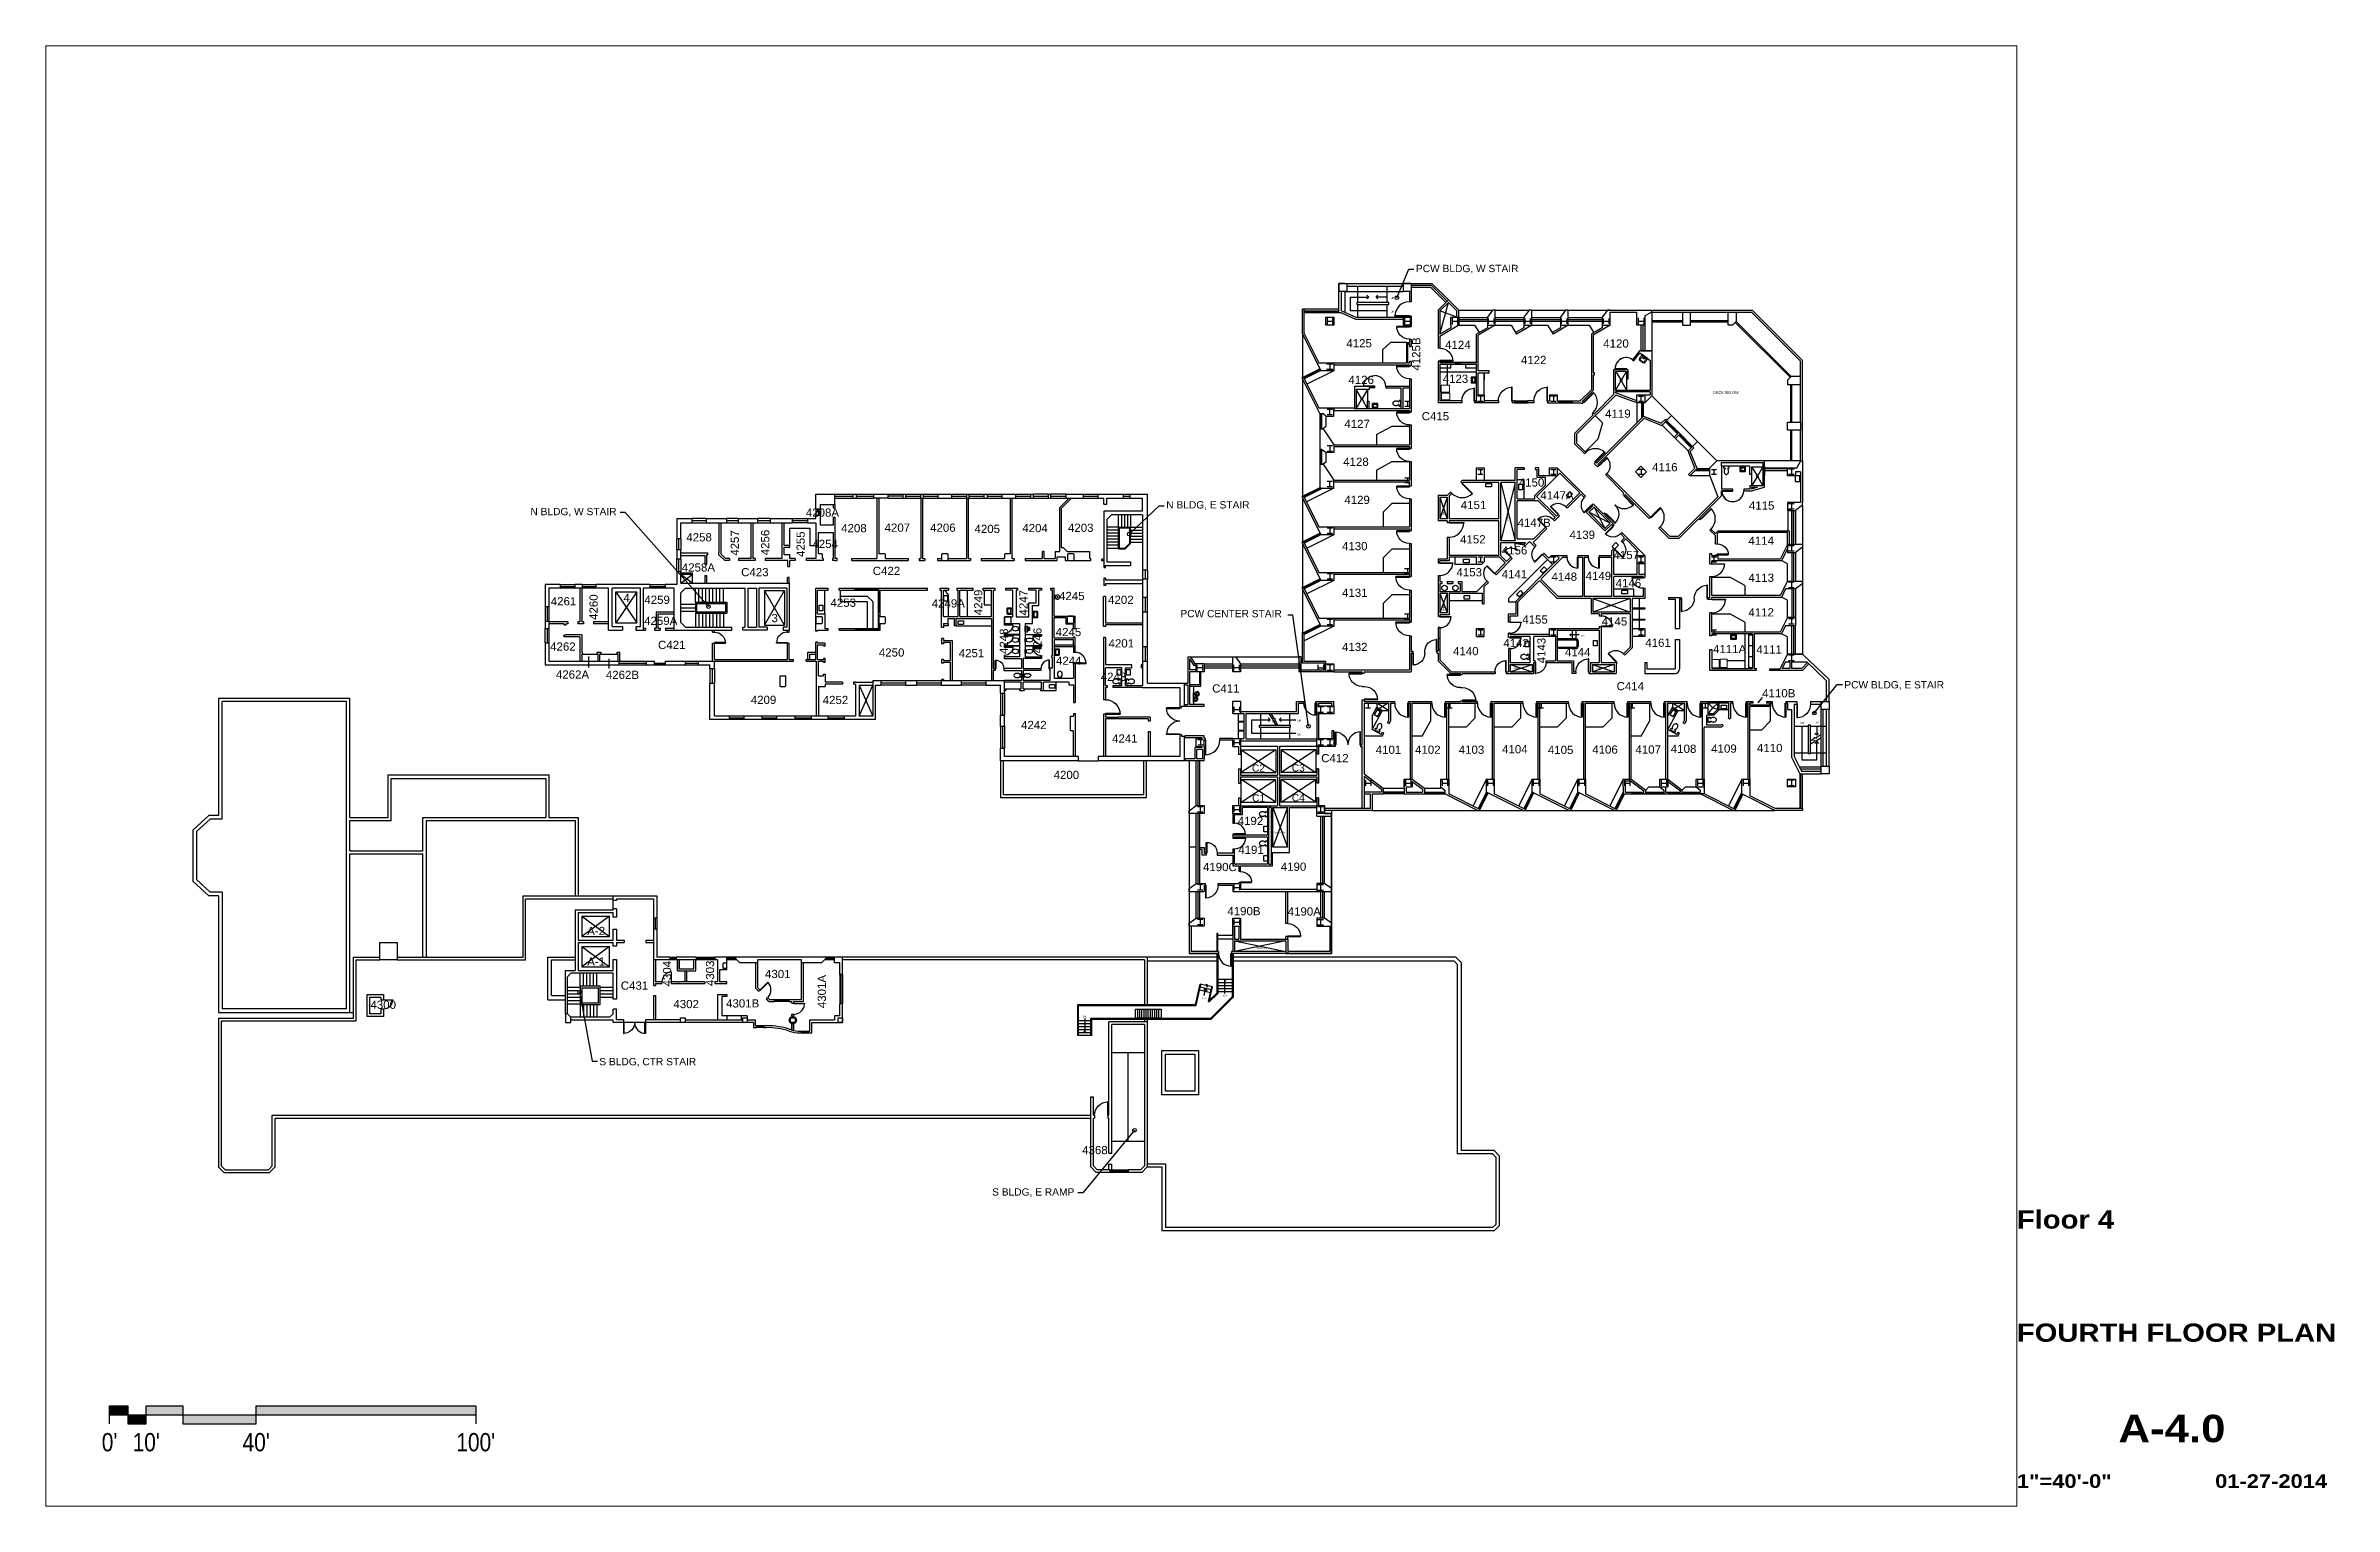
# Paper-space layout '11x17' of a CAD drawing. Extents: x 0.8 to 16.4, y 0.5 to 10.5.
# The model-space entities are those that its viewports show. They can reach past a viewport. Long polylines and large blocks are cut down to what shows.
import ezdxf
from ezdxf.enums import TextEntityAlignment as Align

# ---------------------------------------------------------------- set-up
doc = ezdxf.new("R2010")
doc.units = 0
doc.header["$LTSCALE"] = 12
doc.header["$MEASUREMENT"] = 0
doc.layers.get('0').update_dxf_attribs({"linetype": 'CONTINUOUS'})
doc.layers.get('Defpoints').update_dxf_attribs({"color": 31, "linetype": 'CONTINUOUS'})
for name, color, linetype in [('A-ANNO-RNUM', 4, 'CONTINUOUS'), ('A-ANNO-TEXT', 4, 'CONTINUOUS'), ('A-ANNO-TEXT-STAIR', 4, 'CONTINUOUS'), ('A-DOOR', 2, 'CONTINUOUS'), ('A-FLOR-CASE', 3, 'CONTINUOUS'), ('A-FLOR-EVTR', 2, 'CONTINUOUS'), ('A-FLOR-HRAL', 1, 'CONTINUOUS'), ('A-FLOR-PFIX', 2, 'CONTINUOUS'), ('A-FLOR-STRS', 2, 'CONTINUOUS'), ('A-GLAZ', 2, 'CONTINUOUS'), ('A-GLAZ-SILL', 1, 'CONTINUOUS'), ('A-ROOF-MED', 3, 'CONTINUOUS'), ('A-ROOF-THIN', 1, 'CONTINUOUS'), ('A-SHAFT', 1, 'CONTINUOUS'), ('A-WALL-FULL', 6, 'CONTINUOUS'), ('A-Wall-New', 5, 'CONTINUOUS'), ('A-Wall-Part-Exst', 45, 'CONTINUOUS'), ('S-COLS', 5, 'CONTINUOUS'), ('T-TTLBLK-2', 1, 'CONTINUOUS')]:
    doc.layers.add(name, color=color, linetype=linetype)
for name, color, linetype, lineweight in [('A-EQPM', 6, 'CONTINUOUS', 9), ('A-GLAZ-FRAM', 6, 'CONTINUOUS', 13), ('A-GLAZ-GLAS', 6, 'CONTINUOUS', 15)]:
    doc.layers.add(name, color=color, linetype=linetype, lineweight=lineweight)
doc.layers.get('0').freeze()
doc.styles.add('ARIAL', font='arial.ttf')
doc.styles.add('Arial_1', font='arial.ttf', dxfattribs={"height": 27})
doc.styles.add('ArialB', font='')
doc.styles.add('ArialN', font='ARIALN.TTF')
doc.styles.get("Standard").update_dxf_attribs({"font": 'SIMPLEX'})
doc.styles.get('ArialB').set_extended_font_data('Arial Black')
doc.dimstyles.new('DIM1-4', dxfattribs={"dimscale": 48, "dimtxt": 0.09375, "dimasz": 0.125, "dimexe": 0.125, "dimexo": 0.09375, "dimgap": 0.046875, "dimtad": 1, "dimdec": 4, "dimzin": 7, "dimdsep": 46, "dimlunit": 4, "dimtxsty": 'Standard', "dimblk": 'TICK', "dimcen": 2.25, "dimdle": 1.5, "dimadec": 0, "dimazin": 0, "dimtfac": 1, "dimtdec": 4, "dimtix": 1, "dimtofl": 0, "dimtmove": 2, "dimatfit": 3, "dimldrblk": 'TICK', "dimfxl": 1, "dimtolj": 1, "dimtzin": 0, "dimarcsym": 0})

psp = doc.layouts.new('11x17')

msp = doc.modelspace()

# ---------------------------------------------------------------- texts
at = {"layer": 'A-ANNO-RNUM', "style": 'ARIAL'}
for s, p in [('4125', (3707.9, 2831.9)), ('4124', (4032.8, 2826.6)), ('4122', (4281.9, 2777)), ('4120', (4552.5, 2831.1)), ('4126', (3714.8, 2711.7)), ('4123', (4024.8, 2715.2)), ('4127', (3701.3, 2566.9)), ('C415', (3955.7, 2592.1)), ('4119', (4558.9, 2600.6)), ('4128', (3697.7, 2442.5)), ('4116', (4713.1, 2424.6)), ('4129', (3701.3, 2317.2)), ('4150', (4275, 2374.4)), ('4147A', (4345.9, 2332.2)), ('4208A', (1931.1, 2275.5)), ('4151', (4084.4, 2300.4)), ('4147B', (4270.9, 2242)), ('4115', (5031.4, 2298.5)), ('4258', (1538.2, 2194.2)), ('4254', (1952.7, 2172.4)), ('4208', (2047.3, 2224.3)), ('4207', (2189.9, 2225.8)), ('4206', (2339.7, 2225.8)), ('4205', (2485.6, 2221.8)), ('4204', (2642.7, 2224.6)), ('4203', (2792.8, 2225.6)), ('4130', (3693.8, 2165.2)), ('4152', (4082.1, 2187.5)), ('4139', (4441.7, 2202.5)), ('4114', (5030, 2183)), ('4258A', (1523.4, 2095.2)), ('C423', (1718.4, 2079.7)), ('C422', (2151, 2083.8)), ('4153', (4070.1, 2079.3)), ('4156', (4219.1, 2151.3)), ('4157', (4586.3, 2136)), ('4131', (3693.8, 2012)), ('4141', (4218.7, 2073)), ('4148', (4382.6, 2064.8)), ('4149', (4494.6, 2067.3)), ('4146', (4593.3, 2043.7)), ('4113', (5030, 2061.3)), ('4261', (1092.6, 1983.9)), ('4', (1331.6, 1995.4)), ('4259', (1400.1, 1988.8)), ('3', (1818.2, 1928.7)), ('4253', (2012.2, 1979.2)), ('4249A', (2344.9, 1976.9)), ('4245', (2763.6, 2001.3)), ('4202', (2924.9, 1988.9)), ('4112', (5029.8, 1947.6)), ('4259A', (1399.6, 1919.7)), ('4245', (2752.5, 1882.8)), ('4155', (4286.3, 1924)), ('4145', (4547.5, 1917.8)), ('4262', (1090.5, 1835.2)), ('C421', (1445.1, 1840.4)), ('4250', (2171.2, 1815.7)), ('4251', (2433.8, 1813.5)), ('4244', (2753.6, 1788.7)), ('4201', (2926.2, 1845.6)), ('4132', (3693.8, 1833.8)), ('4140', (4058.8, 1820)), ('4142', (4224.1, 1846.6)), ('4144', (4426.6, 1816.8)), ('4161', (4690.7, 1847.6)), ('4111', (5056.1, 1825.6)), ('4262A', (1109.5, 1743.2)), ('4262B', (1273.7, 1742.1)), ('4243', (2900.7, 1735.9)), ('C414', (4596.4, 1704.9)), ('4209', (1750.1, 1660)), ('4252', (1986.5, 1659.5)), ('C411', (3266.8, 1697.4)), ('4110B', (5075.1, 1681.6)), ('4242', (2638.7, 1577.3)), ('4241', (2937.8, 1532.7)), ('4101', (3804.6, 1495.9)), ('4102', (3933.9, 1496)), ('4103', (4077.5, 1496.1)), ('4104', (4220, 1497.8)), ('4105', (4370.5, 1495.4)), ('4106', (4516.4, 1496.6)), ('4107', (4658.5, 1496.8)), ('4108', (4774.8, 1499.2)), ('4109', (4907.5, 1499.7)), ('4110', (5057.8, 1501.7)), ('4200', (2745.7, 1413.3)), ('C412', (3625.3, 1468.3)), ('4192', (3350.9, 1262)), ('4190C', (3236.6, 1110.5)), ('4191', (3352.6, 1167)), ('4190', (3492.5, 1111.6)), ('4190B', (3316.8, 965.6)), ('4190A', (3515.2, 964.4)), ('A-2', (1212.3, 900.3)), ('A-1', (1212.3, 799.9)), ('4301', (1796.8, 759)), ('4300', (499.8, 657.9)), ('C431', (1322.8, 720.8)), ('4302', (1495.7, 660.1)), ('4301B', (1668.9, 662.3)), ('4368', (2839.5, 180.2))]:
    msp.add_text(s, height=27, dxfattribs=at).set_placement(p)
for s, p in [('4125B', (3951.2, 2755.7)), ('4257', (1711.1, 2147)), ('4256', (1811, 2148.6)), ('4255', (1927.4, 2143.1)), ('4249', (2511.2, 1951.7)), ('4247', (2659.8, 1950.6)), ('4260', (1246.8, 1936.3)), ('4248', (2595.6, 1824)), ('4246', (2706, 1826.1)), ('4143', (4362.7, 1793.3)), ('4304', (1488.3, 731.4)), ('4303', (1629.6, 732.6)), ('4301A', (1996.9, 660.2))]:
    msp.add_text(s, height=27, rotation=90, dxfattribs=at).set_placement(p)
at = {"layer": 'A-ANNO-RNUM', "insert": (4913.7, 1853.9), "char_height": 27, "width": 130.104, "attachment_point": 1, "line_spacing_factor": 0.938532, "style": 'Arial_1'}
msp.add_mtext('4111A', dxfattribs=at)
at = {"layer": 'A-ANNO-TEXT', "style": 'ARIAL'}
for s, height, p in [('UP', 6, (3853.7, 2991)), ('DN', 6, (3853.7, 2946)), ('DECK BELOW', 9, (4914, 2679)), ('SHAFT 2', 6, (4560.7, 1979.5)), ('UP', 6, (4479, 1881)), ('SHAFT 4', 6, (4257.8, 1774.5)), ('SHAFT 5', 6, (4528.7, 1774.3)), ('UP', 6, (3547.7, 1602)), ('DN', 6, (5200.7, 1595)), ('UP', 6, (5248.7, 1596)), ('DN', 6, (3547.7, 1557)), ('SHAFT B', 6, (3471.6, 1234.4)), ('SHAFT 9', 6, (3412.7, 854.9)), ('UP', 6, (3234, 690)), ('DN', 6, (3303, 699)), ('DN', 6, (2842, 629))]:
    msp.add_text(s, height=height, dxfattribs=at).set_placement(p)
for s, rotation, p in [('SHAFT 7', 90, (4030.7, 2280)), ('SHAFT 1', 90, (4240.7, 2259)), ('SHAFT 6', 315.06934, (4521.4, 2283.2)), ('SHAFT 3', 90, (4030.7, 1965))]:
    msp.add_text(s, height=6, rotation=rotation, dxfattribs=at).set_placement(p)
at = {"layer": 'A-ANNO-TEXT-STAIR', "style": 'ARIAL'}
for s, p in [('PCW BLDG, W STAIR', (3936.7, 3079.2)), ('N BLDG, W STAIR', (1025.7, 2280.3)), ('N BLDG, E STAIR', (3116, 2302.4)), ('PCW CENTER STAIR', (3162.4, 1944.9)), ('PCW BLDG, E STAIR', (5345.1, 1711)), ('C2', (3397.6, 1437.3)), ('C3', (3528.6, 1437.9)), ('C1', (3398.1, 1338.7)), ('C4', (3528.6, 1340)), ('S BLDG, CTR STAIR', (1252.1, 472.4)), ('S BLDG, E RAMP', (2543.5, 44))]:
    msp.add_text(s, height=24, dxfattribs=at).set_placement(p)

# ---------------------------------------------------------------- blocks, each defined once
blk = doc.blocks.new('relative_scale_40')
for points in [[(1.187, 1.063), (1.187, 1.187), (1.312, 1.187), (1.312, 1.063), (1.438, 1.063), (1.438, 1.187), (1.688, 1.187), (1.688, 1.063), (2.191, 1.063), (2.191, 1.187), (3.695, 1.187), (3.695, 1.063)], [(1.187, 1.125), (3.695, 1.125)]]:
    blk.add_lwpolyline(points)
for points in [[(1.187, 1.125), (1.187, 1.187), (1.312, 1.125), (1.312, 1.187)], [(1.312, 1.063), (1.312, 1.125), (1.438, 1.063), (1.438, 1.125)], [(1.438, 1.125), (1.438, 1.187), (1.688, 1.125), (1.688, 1.187)], [(1.688, 1.063), (1.688, 1.125), (2.191, 1.063), (2.191, 1.125)], [(2.191, 1.125), (2.191, 1.187), (3.695, 1.125), (3.695, 1.187)]]:
    blk.add_solid(points)
at = {"style": 'ArialN'}
for s, p in [("0'", (1.187, 0.876)), ("10'", (1.438, 0.876)), ("40'", (2.191, 0.876)), ("100'", (3.695, 0.876))]:
    blk.add_text(s, height=0.125, dxfattribs=at).set_placement(p, align=Align.CENTER)
blk = doc.blocks.new('sheettext-11x17')
at = {"style": 'ArialB'}
blk.add_attdef('FLOOR', text='', height=0.125, dxfattribs=at).set_placement((0, 2.151), align=Align.TOP_LEFT)
for tag, p, height in [('TITLE_1', (0, 1.464), 0.125), ('TITLE_2', (0, 1.251), 0.125), ('SCALE', (0, 0.25), 0.0938)]:
    blk.add_attdef(tag, p, '', height=height, dxfattribs=at)
blk.add_attdef('DWG#', text='', height=0.188, dxfattribs=at).set_placement((1.062, 0.751), align=Align.TOP_CENTER)
blk.add_attdef('DATE', text='', height=0.0938, dxfattribs=at).set_placement((2.125, 0.25), align=Align.RIGHT)
blk = doc.blocks.new('*U21')
for p, q in [((0, 0), (0, 0)), ((-30, 0), (-30, 0))]:
    blk.add_line(p, q)
blk.add_lwpolyline([(0, 0), (0, -30), (-1.75, -30), (-1.75, 0)], close=True)
blk.add_arc((0, 0), 30, 180, 270)
blk = doc.blocks.new('*U20')
for p, q in [((0, 0), (0, 0)), ((-36, 0), (-36, 0))]:
    blk.add_line(p, q)
blk.add_lwpolyline([(0, 0), (0, -36), (-1.75, -36), (-1.75, 0)], close=True)
blk.add_arc((0, 0), 36, 180, 270)
blk = doc.blocks.new('*U22')
for p, q in [((0, 0), (0, 0)), ((-42, 0), (-42, 0))]:
    blk.add_line(p, q)
blk.add_lwpolyline([(0, 0), (0, -42), (-1.75, -42), (-1.75, 0)], close=True)
blk.add_arc((0, 0), 42, 180, 270)
blk = doc.blocks.new('*U23')
for p, q in [((0, 0), (0, 0)), ((-44, 0), (-44, 0))]:
    blk.add_line(p, q)
blk.add_lwpolyline([(0, 0), (0, -44), (-1.75, -44), (-1.75, 0)], close=True)
blk.add_arc((0, 0), 44, 180, 270)
blk = doc.blocks.new('TICK')
at = {"linetype": 'Continuous'}
blk.add_line((0.99, 0), (-0.99, 0), dxfattribs=at)
at = {"color": 11}
blk.add_line((-0.22, -0.22), (0.22, 0.22), dxfattribs=at)
blk = doc.blocks.new('Fixed - 18_ x 36_-168168-4TH FLOOR LOCATION PLAN')
at = {"layer": 'A-GLAZ-FRAM'}
for p, q in [((-10.5, 2.4375), (-9.75, 2.4375)), ((-9.75, -0.0625), (-9.75, 2.4375)), ((-9.75, 1.6875), (-9.75, -0.0625)), ((-9.75, 1.6875), (-8, 1.6875)), ((-8, 1.6875), (-8, -0.0625)), ((5, 1.6875), (5, -0.0625)), ((6.75, 1.6875), (5, 1.6875)), ((6.75, -0.0625), (6.75, 2.4375)), ((7.5, 2.4375), (6.75, 2.4375)), ((6.75, 1.6875), (6.75, -0.0625)), ((-9.25, -2.4375), (-10.5, -2.4375)), ((-9.75, -0.0625), (-8, -0.0625)), ((-9.75, -0.0625), (-9.25, -0.0625)), ((-9.25, -2.4375), (-9.25, -0.0625)), ((6.75, -0.0625), (5, -0.0625)), ((6.25, -0.0625), (6.75, -0.0625)), ((6.25, -0.0625), (6.25, -2.4375)), ((6.25, -2.4375), (7.5, -2.4375))]:
    blk.add_line(p, q, dxfattribs=at)
at = {"layer": 'A-GLAZ-GLAS'}
blk.add_line((-8, 0.8125), (5, 0.8125), dxfattribs=at)
blk = doc.blocks.new('Sink-Hand 17-19 - 19_ x 17_-166597-4TH FLOOR LOCATION PLAN')
for p, q in [((2.1, 18.4), (2.1, 2.4)), ((2.6, 17.9), (2.6, 3.4)), ((2.6, 3.4), (20.6, 3.4)), ((20.1, 19.4), (3.1, 19.4)), ((19.6, 18.9), (3.6, 18.9)), ((5.1, 15.4), (5.1, 7.4)), ((17.1, 16.4), (6.1, 16.4)), ((6.1, 6.4), (10.9, 6.4)), ((10.9, 3.9), (10.9, 9.1)), ((10.9, 9.1), (12.2, 9.1)), ((12.2, 3.9), (10.9, 3.9)), ((12.2, 9.1), (12.2, 3.9)), ((12.2, 6.4), (17.1, 6.4)), ((18.1, 7.4), (18.1, 15.4)), ((20.6, 3.4), (20.6, 17.9)), ((21.1, 2.4), (21.1, 18.4))]:
    blk.add_line(p, q)
for centre, radius, start, end in [((3.1, 18.4), 1, 90, 180), ((3.6, 17.9), 1, 90, 180), ((6.1, 15.4), 1, 90, 180), ((6.1, 7.4), 1, 180, 270), ((8.4, 4.4), 0.75, 0, 180), ((8.4, 4.4), 0.75, 180, 0), ((14.7, 4.4), 0.75, 0, 180), ((14.7, 4.4), 0.75, 180, 0), ((17.1, 15.4), 1, 360, 90), ((17.1, 7.4), 1, 270, 0), ((19.6, 17.9), 1, 360, 90), ((20.1, 18.4), 1, 0, 90)]:
    blk.add_arc(centre, radius, start, end)
blk = doc.blocks.new('*U26')
for p, q in [((0, 0), (0, 0)), ((28, 0), (28, 0))]:
    blk.add_line(p, q)
blk.add_lwpolyline([(0, 0), (0, -28), (1.75, -28), (1.75, 0)], close=True)
blk.add_arc((0, 0), 28, 270, 0)
blk = doc.blocks.new('*U27')
for p, q in [((0, 0), (0, 0)), ((28, 0), (28, 0))]:
    blk.add_line(p, q)
blk.add_lwpolyline([(0, 0), (0, -28), (1.75, -28), (1.75, 0)], close=True)
blk.add_arc((0, 0), 28, 270, 0)
blk = doc.blocks.new('toilet')
blk.add_line((6.4, 0), (-6.4, 0))
for centre, radius, start, end in [((-4.6, 0.6), 1.9, 108.43495, 198.43495), ((-6, 4.4), 2.15, 291.79875, 48.25713), ((6.1, 4.4), 2.2, 134.34402, 247.6996), ((4.6, 0.6), 1.9, 341.56505, 71.56505)]:
    blk.add_arc(centre, radius, start, end)
blk.add_ellipse((-0.1, 14.1), major_axis=(0, 10.8), ratio=0.623352)
blk = doc.blocks.new('urinal')
for p, q in [((-8.7, 0), (8.7, 0)), ((-9, -0.2), (-9, -7.7)), ((-7.4, -7.9), (-8.7, -8)), ((-3.9, -15.7), (-7.3, -8.2)), ((-6.2, -6.3), (-3.3, -12.8)), ((-3.5, -16), (3.5, -16)), ((6.2, -6.3), (3.3, -12.8)), ((3.9, -15.7), (7.3, -8.2)), ((7.4, -7.9), (8.7, -8)), ((9, -0.2), (9, -7.7))]:
    blk.add_line(p, q)
blk.add_circle((0, -8.5), 1.75)
for centre, radius, start, end in [((-8.7, -0.2), 0.25, 90, 180), ((8.7, -0.2), 0.25, 0, 90), ((-8.7, -7.7), 0.25, 180, 274.6684), ((-7.7, -8.4), 0.5, 24.03735, 94.66894), ((-7.5, -7.1), 0.75, 274.66921, 348.38761), ((-4.8, -7.7), 2, 99.29066, 168.38761), ((0, -37.3), 32, 80.85741, 99.29066), ((-3.5, -15.5), 0.5, 204.0373, 270), ((-1.7, -12.1), 1.75, 204.0373, 259.2515), ((0, -3), 11, 259.2515, 280.7484), ((1.7, -12.1), 1.75, 280.7484, 335.9628), ((3.5, -15.5), 0.5, 270, 335.9627), ((4.8, -7.7), 2, 11.3481, 80.85741), ((7.5, -7.1), 0.75, 191.3481, 265.3314), ((7.7, -8.4), 0.5, 85.33106, 155.9629), ((8.7, -7.7), 0.25, 265.3311, 0)]:
    blk.add_arc(centre, radius, start, end)
at = {"flags": 8}
for tag in ['MODELNUMBER', 'TRADENAME', 'PRODUCT', 'MATERIAL']:
    blk.add_attdef(tag, (0, -8.5), '', height=0.001, dxfattribs=at)
blk = doc.blocks.new('drinking_fountain_round_4114 - drinking_fountain_-_wall_mounted_359-1659656-DRINKING FOUNTAIN ENLARGED PLANS')
for p, q in [((-20, -2.6), (-20, -2.3)), ((-20, -2.6), (13, -2.6)), ((6.5, -7.2), (6.5, -2.6)), ((9.5, -2.6), (9.5, -7.2)), ((13, -2.6), (13, -2.3))]:
    blk.add_line(p, q)
for centre, radius, start, end in [((-9, -9.6), 7.11, 90, 270), ((-9, -9.6), 6, 90, 270), ((-9, -9.6), 4, 90, 270), ((-9, -9.6), 7.11, 270, 90), ((-9, -9.6), 6, 270, 90), ((-9, -9.6), 4, 270, 90), ((8, -14.5), 7.5, 101.53696, 78.46304), ((8, -14.5), 6.5, 90, 270), ((8, -14.5), 4.02, 90, 270), ((8, -14.5), 6.5, 270, 90), ((8, -14.5), 4.02, 270, 90)]:
    blk.add_arc(centre, radius, start, end)
blk = doc.blocks.new('DOOR36')
for p, q in [((-1.5, 0), (0, 0)), ((-1.5, 0), (-1.5, -36)), ((0, 0), (0, -36)), ((-1.5, -36), (0, -36))]:
    blk.add_line(p, q)
blk.add_arc((0, 0), 36, 180, 267.64009)
blk = doc.blocks.new('*U34')
for p, q in [((0, 0), (0, 0)), ((36, 0), (36, 0))]:
    blk.add_line(p, q)
blk.add_lwpolyline([(0, 0), (0, -36), (1.75, -36), (1.75, 0)], close=True)
blk.add_arc((0, 0), 36, 270, 0)
blk = doc.blocks.new('*U33')
for p, q in [((0, 0), (0, 0)), ((36, 0), (36, 0))]:
    blk.add_line(p, q)
blk.add_lwpolyline([(0, 0), (0, -36), (1.75, -36), (1.75, 0)], close=True)
blk.add_arc((0, 0), 36, 270, 0)
blk = doc.blocks.new('*U32')
for p, q in [((0, 0), (0, 0)), ((36, 0), (36, 0))]:
    blk.add_line(p, q)
blk.add_lwpolyline([(0, 0), (0, -36), (1.75, -36), (1.75, 0)], close=True)
blk.add_arc((0, 0), 36, 270, 0)
blk = doc.blocks.new('*U36')
for p, q in [((0, 0), (0, 0)), ((-36, 0), (-36, 0))]:
    blk.add_line(p, q)
blk.add_lwpolyline([(0, 0), (0, -36), (-1.75, -36), (-1.75, 0)], close=True)
blk.add_arc((0, 0), 36, 180, 270)
blk = doc.blocks.new('*U39')
for p, q in [((-36, 0), (-36, 0)), ((0, 0), (0, 0))]:
    blk.add_line(p, q)
blk.add_lwpolyline([(0, 0), (0, 36), (-1.75, 36), (-1.75, 0)], close=True)
blk.add_arc((0, 0), 36, 90, 180)
blk = doc.blocks.new('*U40')
for p, q in [((0, 0), (0, 0)), ((-36, 0), (-36, 0))]:
    blk.add_line(p, q)
blk.add_lwpolyline([(0, 0), (0, -36), (-1.75, -36), (-1.75, 0)], close=True)
blk.add_arc((0, 0), 36, 180, 270)
blk = doc.blocks.new('Rwbl2320-Behavioral Health Lavatory - Plan')
at = {"lineweight": 18}
for p, q in [((-11.3, 15), (-11.3, 3.5)), ((11.3, 3.5), (-11.3, 3.5)), ((11.3, 3.5), (-11.3, 3.5)), ((-5.5, 4.5), (-8.1, 14.2)), ((0, 20.1), (-6.6, 20.1)), ((0, 4.5), (-5.5, 4.5)), ((-5, 17.9), (0, 17.9)), ((6.6, 20.1), (0, 20.1)), ((0, 17.9), (5, 17.9)), ((5.5, 4.5), (0, 4.5)), ((8.1, 14.2), (5.5, 4.5)), ((11.3, 3.5), (11.3, 15))]:
    blk.add_line(p, q, dxfattribs=at)
for p, q in [((-11.3, 0), (-11.3, 3.5)), ((-11.3, 0), (11.3, 0)), ((11.3, 0), (11.3, 3.5))]:
    blk.add_line(p, q)
blk.add_circle((0, 8), 1)
for centre, radius, start, end in [((-6.2, 15), 5.12, 94.25852, 180), ((-5.2, 14.9), 2.96, 85.53938, 195), ((5.2, 14.9), 2.96, 345, 94.46062), ((6.2, 15), 5.13, 0, 85.74148)]:
    blk.add_arc(centre, radius, start, end, dxfattribs=at)
for centre, radius in [((-4.3, 3.5), 0.25), ((0, 3.5), 0.75), ((4.3, 3.5), 0.25)]:
    blk.add_arc(centre, radius, 0, 180)
blk = doc.blocks.new('*U52')
for p, q in [((0, 0), (0, 0)), ((-36, 0), (-36, 0))]:
    blk.add_line(p, q)
blk.add_lwpolyline([(0, 0), (0, -36), (-1.75, -36), (-1.75, 0)], close=True)
blk.add_arc((0, 0), 36, 180, 270)
blk = doc.blocks.new('*U51')
for p, q in [((0, 0), (0, 0)), ((-48, 0), (-48, 0))]:
    blk.add_line(p, q)
blk.add_lwpolyline([(0, 0), (0, -48), (-1.75, -48), (-1.75, 0)], close=True)
blk.add_arc((0, 0), 48, 180, 270)
blk = doc.blocks.new('cabinet 18x16')
blk.add_lwpolyline([(1, -18), (16, -18), (16, 0), (1, 0)], close=True)

# ---------------------------------------------------------------- linework, layer by layer
at = {"layer": 'A-ANNO-RNUM'}
for p, q in [((1218.1, 1779.6), (1218.1, 1816)), ((1284.2, 1776.3), (1284.2, 1808.3)), ((5075.1, 1681.6), (5061.1, 1663.3))]:
    msp.add_line(p, q, dxfattribs=at)
at = {"layer": 'A-ANNO-TEXT'}
for p, q in [((3721.7, 2997), (3781.7, 2997)), ((3721.7, 2952), (3721.7, 2997)), ((3841.7, 2952), (3721.7, 2952)), ((3781.7, 2997), (3775.7, 3003)), ((3781.7, 2997), (3775.7, 2991)), ((3805.7, 2997), (3811.7, 3003)), ((3805.7, 2997), (3811.7, 2991)), ((3841.7, 2997), (3805.7, 2997)), ((3397.7, 1608), (3457.7, 1608)), ((3397.7, 1563), (3397.7, 1608)), ((3457.7, 1608), (3451.7, 1614)), ((3457.7, 1608), (3451.7, 1602)), ((3487.7, 1608), (3493.7, 1614)), ((3487.7, 1608), (3493.7, 1602)), ((3487.7, 1608), (3541.7, 1608)), ((5205.4, 1587), (5205.4, 1476.3)), ((5254.7, 1587), (5254.7, 1557)), ((3541.7, 1563), (3397.7, 1563)), ((5254.7, 1557), (5248.7, 1563)), ((5254.7, 1536), (5248.7, 1530)), ((5254.7, 1557), (5260.7, 1563)), ((5254.7, 1536), (5260.7, 1530)), ((5254.7, 1476.3), (5254.7, 1536)), ((5205.4, 1476.3), (5254.7, 1476.3)), ((3309, 753), (3306, 750)), ((3309, 708), (3309, 753)), ((3309, 753), (3312, 750)), ((3245.5, 724.7), (3240, 720)), ((3240.5, 701.9), (3245.5, 724.7)), ((3245.5, 724.7), (3249, 717)), ((2848, 625.9), (2848, 580.9)), ((2848, 580.9), (2845, 583.9)), ((2848, 580.9), (2851, 583.9))]:
    msp.add_line(p, q, dxfattribs=at)
at = {"layer": 'A-DOOR'}
for p, q in [((3966, 1827), (3966, 1833)), ((2816.2, 1795.4), (2852.2, 1795.4)), ((2816.2, 1795.4), (2816.2, 1793.4)), ((2816.2, 1793.4), (2852.2, 1793.4)), ((3760.3, 1717.5), (3767, 1717.5)), ((4083, 1713.6), (4089.7, 1713.6)), ((1488, 779.9), (1488, 747.1)), ((1780.6, 720.6), (1806, 746)), ((1782.1, 719.2), (1780.6, 720.6)), ((1807.4, 744.6), (1782.1, 719.2)), ((1806, 746), (1807.4, 744.6)), ((1891.2, 675.9), (1927.1, 675.9)), ((1927.1, 673.9), (1891.2, 673.9)), ((1927.1, 676), (1927.1, 674))]:
    msp.add_line(p, q, dxfattribs=at)
for points in [[(4291.5, 2184.4), (4262, 2190), (4261.7, 2188.6), (4291.2, 2182.9)], [(3244.5, 1541), (3244.5, 1493), (3246.2, 1493), (3246.2, 1541)]]:
    msp.add_lwpolyline(points, close=True, dxfattribs=at)
for points in [[(3605.6, 1622.8), (3605.6, 1662), (3607.7, 1662), (3607.7, 1622.8, -0.414214), (3568.5, 1662)], [(3673.1, 1568), (3673.1, 1526), (3670.7, 1526), (3670.7, 1568, -0.414214), (3712.7, 1526)], [(3752.4, 1568), (3752.4, 1526), (3754.7, 1526), (3754.7, 1568, 0.414214), (3712.7, 1526)]]:
    msp.add_lwpolyline(points, format="xyb", dxfattribs=at)
for centre, radius, start, end in [((4627.7, 2762.2), 36, 53.41766, 182.60229), ((3801.2, 2703.1), 36.4, 0.60099, 90.05717), ((4978.3, 2360.8), 36, 180.04619, 359.60142), ((4291.5, 2184.4), 30, 169.16665, 225), ((2816.2, 1793.4), 36, 0, 90), ((3244.5, 1541), 48, 270, 0), ((1493.9, 744.5), 35.9, 99.4634, 176.8913), ((1780.6, 720.6), 35.9, 318.1087, 38.983), ((1891.2, 676), 36, 274.16593, 353.4799)]:
    msp.add_arc(centre, radius, start, end, dxfattribs=at)
at = {"layer": 'A-EQPM'}
for points in [[(4020.1, 2707.6), (4047.1, 2707.6), (4047.1, 2684.8), (4020.1, 2684.8)], [(4020.4, 2681.8), (4047.7, 2681.8), (4047.7, 2659), (4020.4, 2659)], [(4910.9, 1806), (4933.7, 1806), (4933.7, 1779), (4910.9, 1779)], [(4936.7, 1806.7), (4959.5, 1806.7), (4959.5, 1779.3), (4936.7, 1779.3)]]:
    msp.add_lwpolyline(points, close=True, dxfattribs=at)
at = {"layer": 'A-FLOR-CASE'}
for p, q in [((4077.5, 2905), (4129.7, 2905)), ((4129.7, 2905), (4144.5, 2880.3)), ((4197.5, 2905), (4249.7, 2905)), ((4249.7, 2905), (4264.5, 2880.3)), ((4317.5, 2905), (4369.7, 2905)), ((4369.7, 2905), (4384.5, 2880.3)), ((4437.5, 2905), (4506.2, 2905)), ((4506.2, 2905), (4521.4, 2879.6)), ((3666.5, 2755), (3578.3, 2711)), ((4015.4, 2751), (4135.5, 2751)), ((4015.7, 2764.4), (4051.7, 2764.4)), ((4040.7, 2707.6), (4040.7, 2776)), ((4051.7, 2764.4), (4051.7, 2776.4)), ((4099.5, 2776.4), (4099.5, 2764.4)), ((4099.5, 2764.4), (4135.5, 2764.4)), ((4040.7, 2681.8), (4040.7, 2684.8)), ((4040.7, 2656), (4040.7, 2659)), ((4663.5, 2650), (4663.5, 2583.9)), ((3640.5, 2571.5), (3631.7, 2564.5)), ((3640.5, 2606), (3640.5, 2571.5)), ((4786, 2536.8), (4746.1, 2576.6)), ((3640.5, 2486), (3640.5, 2455)), ((4831.4, 2491.4), (4790.3, 2532.5)), ((3640.5, 2455), (3631.7, 2448)), ((4903.5, 2410), (4837.4, 2410)), ((3666.5, 2369.5), (3576.5, 2324.6)), ((4293, 2397), (4269.5, 2397)), ((4293, 2334), (4293, 2397)), ((1878, 2181), (1878, 2238)), ((1878, 2238), (1944, 2238)), ((1944, 2238), (1944, 2181)), ((3666.5, 2216), (3576.5, 2171.1)), ((1944, 2181), (1963.5, 2181)), ((4065, 2142), (4065, 2118)), ((4135.5, 2118), (4065, 2118)), ((4369.2, 2134.8), (4242, 2007.6)), ((5158.5, 2121), (5138.7, 2130.9)), ((5158.5, 2064), (5158.5, 2121)), ((1993.5, 1956), (1993.5, 2034)), ((2043.6, 2034), (2043.6, 1996.5)), ((2400, 2019), (2388, 2034)), ((2463, 1947), (2463, 2034)), ((2517, 2034), (2517, 1986)), ((3666.5, 2066), (3577.9, 2021.8)), ((4653, 2037), (4587, 2037)), ((4653, 2013), (4653, 2037)), ((2043.6, 2014.5), (2133, 2014.5)), ((2043.6, 1996.5), (2133, 1996.5)), ((2133, 2014.5), (2151, 1996.5)), ((2133, 1996.5), (2133, 1908)), ((2151, 1996.5), (2151, 1908)), ((2400, 1947), (2400, 2019)), ((2517, 1986), (2541, 1986)), ((4045.7, 2000), (4155.5, 2000)), ((4242, 1995), (4242, 2007.6)), ((4266, 1995), (4242, 1995)), ((4671, 2007), (4671, 1976)), ((4671, 1973), (4671, 1939)), ((4767.5, 2010), (4767.5, 2004)), ((4767.5, 2010), (4803.5, 2010)), ((4767.5, 2004), (4788.5, 2004)), ((4788.5, 2004), (4788.5, 1908)), ((4803.5, 2010), (4803.5, 1908)), ((5158.5, 2001), (5138.7, 2010.9)), ((5158.5, 1944), (5158.5, 2001)), ((2424, 1917), (2541, 1917)), ((3666.5, 1916), (3569.5, 1867.6)), ((4671, 1936), (4671, 1908)), ((4788.5, 1908), (4803.5, 1908)), ((5017.9, 1890), (5017.9, 1776)), ((5031.4, 1776), (5031.4, 1890)), ((5031.4, 1887), (5043.4, 1887)), ((5158.5, 1881), (5138.7, 1890.9)), ((5158.5, 1824), (5158.5, 1881)), ((1197, 1824), (1245, 1824)), ((1257, 1824), (1311, 1824)), ((4788.5, 1872), (4803.5, 1872)), ((4788.5, 1872), (4788.5, 1775)), ((4803.5, 1872), (4803.5, 1774.9)), ((5043.4, 1851), (5031.4, 1851)), ((5043.4, 1815), (5031.4, 1815)), ((2754, 1704), (2754, 1731)), ((4689.5, 1796), (4689.5, 1760)), ((4689.5, 1796), (4695.5, 1796)), ((4689.5, 1760), (4788.5, 1760)), ((4695.5, 1796), (4695.5, 1775)), ((4695.5, 1775), (4788.5, 1775)), ((4910.9, 1801.6), (4909.3, 1801.6)), ((4936.7, 1801.6), (4933.7, 1801.6)), ((5017.9, 1801.6), (4959.5, 1801.6)), ((5043.4, 1779), (5031.4, 1779)), ((2589, 1710), (2634, 1710)), ((2649, 1710), (2703, 1710)), ((2712, 1704), (2754, 1704)), ((3352.7, 1629), (3352.7, 1546)), ((3352.7, 1603.3), (3371.5, 1603.3)), ((3352.7, 1601.3), (3371.5, 1601.3)), ((3792.5, 1576.4), (3825, 1635.4)), ((4965.5, 1641), (4933.7, 1641)), ((3352.7, 1573.7), (3371.5, 1573.7)), ((3352.7, 1571.7), (3371.5, 1571.7)), ((3829.5, 1383), (3898.5, 1383)), ((3964.5, 1383), (4018.5, 1383)), ((4018.5, 1383), (4018.5, 1387)), ((4168.5, 1413), (4124.3, 1324.4)), ((4318.5, 1413), (4274.3, 1324.4)), ((4468.5, 1413), (4424.3, 1324.4)), ((4618.5, 1413), (4574.3, 1324.4)), ((4692.5, 1377), (4702.7, 1387)), ((4702.7, 1387), (4738.5, 1387)), ((4812.5, 1377), (4822.7, 1387)), ((4822.7, 1387), (4858.5, 1387)), ((5008.5, 1413), (4964.3, 1324.4))]:
    msp.add_line(p, q, dxfattribs=at)
for points in [[(5082.5, 2427.6), (5158.5, 2427.6), (5158.5, 2433.5), (5082.5, 2433.5)], [(5158.9, 2229), (5163.5, 2229), (5163.5, 2184), (5172.5, 2184), (5172.5, 2296), (5158.9, 2296)]]:
    msp.add_lwpolyline(points, close=True, dxfattribs=at)
msp.add_arc((4788.5, 1775), 15, 270, 0, dxfattribs=at)
at = {"layer": 'A-FLOR-EVTR'}
for p, q in [((1795.4, 2033), (1861.4, 2033)), ((1795.4, 2033), (1795.4, 1919)), ((1861.4, 1919), (1795.4, 2033)), ((1795.4, 1919), (1861.4, 2033)), ((1861.4, 2033), (1861.4, 1919)), ((1306.8, 1926.3), (1306.8, 2028.3)), ((1306.8, 2028.3), (1375.8, 2028.3)), ((1306.8, 2028.3), (1375.8, 1926.3)), ((1375.8, 2028.3), (1306.8, 1926.3)), ((1375.8, 1926.3), (1375.8, 2028.3)), ((1306.8, 1926.3), (1375.8, 1926.3)), ((1795.4, 1919), (1861.4, 1919)), ((3362.5, 1509), (3476, 1509)), ((3362.5, 1509), (3362.5, 1435.1)), ((3362.5, 1509), (3476, 1435.1)), ((3476, 1509), (3362.5, 1435.1)), ((3476, 1509), (3476, 1435.1)), ((3494, 1509), (3607.5, 1435.1)), ((3607.5, 1509), (3494, 1435.1)), ((3607.5, 1509), (3494, 1509)), ((3494, 1509), (3494, 1435.1)), ((3607.5, 1509), (3607.5, 1435.1)), ((3362.5, 1435.1), (3476, 1435.1)), ((3607.5, 1435.1), (3494, 1435.1)), ((3476, 1337.3), (3362.5, 1411.1)), ((3362.5, 1337.3), (3476, 1411.1)), ((3362.5, 1337.3), (3362.5, 1411.1)), ((3362.5, 1411.1), (3476, 1411.1)), ((3476, 1337.3), (3476, 1411.1)), ((3494, 1337.3), (3494, 1411.1)), ((3607.5, 1411.1), (3494, 1411.1)), ((3607.5, 1337.3), (3494, 1411.1)), ((3494, 1337.3), (3607.5, 1411.1)), ((3607.5, 1337.3), (3607.5, 1411.1)), ((3362.5, 1337.3), (3476, 1337.3)), ((3607.5, 1337.3), (3494, 1337.3)), ((1194.5, 963), (1286, 963)), ((1194.5, 963), (1194.5, 896)), ((1194.5, 963), (1286, 896)), ((1286, 963), (1194.5, 896)), ((1286, 896), (1286, 963)), ((1194.5, 896), (1286, 896)), ((1286, 863), (1194.5, 796)), ((1194.5, 863), (1286, 796)), ((1194.5, 863), (1194.5, 796)), ((1194.5, 863), (1286, 863)), ((1286, 796), (1286, 863)), ((1194.5, 796), (1286, 796))]:
    msp.add_line(p, q, dxfattribs=at)
at = {"layer": 'A-FLOR-HRAL'}
for p, q in [((4712.5, 2920), (4813.5, 2920)), ((4712.5, 2916), (4813.5, 2916)), ((4839.5, 2920), (4963.5, 2920)), ((4839.5, 2916), (4963.5, 2916)), ((4986.7, 2914.2), (5167.7, 2733.2)), ((4989.5, 2917), (5170.5, 2736)), ((5167.7, 2710), (5167.7, 2586)), ((5171.7, 2710), (5171.7, 2586)), ((5167.7, 2560), (5167.7, 2460)), ((5171.7, 2560), (5171.7, 2460))]:
    msp.add_line(p, q, dxfattribs=at)
at = {"layer": 'A-FLOR-PFIX'}
for p, q in [((4592.4, 2754.2), (4610.4, 2725.7)), ((4610.3, 2721.4), (4592.4, 2691.2)), ((4629.4, 2754.2), (4612.8, 2725.7)), ((4612.8, 2721.3), (4629.4, 2691.2)), ((4629.4, 2728.7), (4629.4, 2691.2)), ((3757.3, 2664), (3740.1, 2693)), ((3740.1, 2630), (3757.3, 2660.4)), ((3760.8, 2664), (3778.1, 2693)), ((3777.1, 2630), (3760.8, 2660.4)), ((3778.1, 2655), (3778.1, 2693)), ((3881.5, 2652.4), (3879.7, 2652.4)), ((3881.5, 2643.9), (3879.7, 2643.9)), ((3881.5, 2652.4), (3881.5, 2657.2)), ((3887.5, 2657.2), (3881.5, 2657.2)), ((3881.5, 2639.2), (3881.5, 2643.9)), ((3881.5, 2639.2), (3887.5, 2639.2)), ((3887.5, 2639.2), (3887.5, 2657.2)), ((4948.4, 2441), (4948.4, 2435)), ((4966.4, 2441), (4948.4, 2441)), ((4953.2, 2435), (4948.4, 2435)), ((4953.2, 2435), (4953.2, 2433.1)), ((4961.6, 2435), (4961.6, 2433.1)), ((4966.4, 2435), (4961.6, 2435)), ((4966.4, 2435), (4966.4, 2441)), ((5039.5, 2439.5), (5058.2, 2411)), ((5039.5, 2414.5), (5039.5, 2376.5)), ((5077.5, 2439.5), (5060.6, 2411)), ((4167, 2373), (4167, 2385)), ((4167, 2385), (4185, 2385)), ((4185, 2373), (4167, 2373)), ((4185, 2385), (4185, 2373)), ((4275, 2382), (4287, 2382)), ((4275, 2364), (4275, 2382)), ((4287, 2364), (4275, 2364)), ((4287, 2382), (4287, 2364)), ((4430.4, 2345.2), (4443.1, 2357.9)), ((4438.9, 2336.7), (4430.4, 2345.2)), ((4451.6, 2349.4), (4438.9, 2336.7)), ((4443.1, 2357.9), (4451.6, 2349.4)), ((5058.2, 2406.6), (5039.5, 2376.5)), ((5060.7, 2406.7), (5077.5, 2376.5)), ((4581.4, 2177.7), (4594.2, 2190.4)), ((4602.6, 2181.9), (4589.9, 2169.2)), ((4594.2, 2190.4), (4602.6, 2181.9)), ((4093.5, 2123.5), (4093.5, 2135.5)), ((4093.5, 2135.5), (4111.5, 2135.5)), ((4111.5, 2123.5), (4093.5, 2123.5)), ((4111.5, 2135.5), (4111.5, 2123.5)), ((4345.5, 2097.8), (4358.2, 2110.6)), ((4358.2, 2110.6), (4366.7, 2102.1)), ((4589.9, 2169.2), (4581.4, 2177.7)), ((1557, 2056.5), (1520.5, 2085)), ((1520.5, 2056.5), (1557, 2085)), ((1557, 2085), (1557, 2056.5)), ((4267.5, 2020.2), (4280.2, 2033)), ((4280.2, 2033), (4288.7, 2024.5)), ((4354, 2089.3), (4345.5, 2097.8)), ((4366.7, 2102.1), (4354, 2089.3)), ((4614, 2022), (4614, 2034)), ((4614, 2034), (4632, 2034)), ((4632, 2034), (4632, 2022)), ((1974.6, 1984.5), (1986.6, 1984.5)), ((1974.6, 1966.5), (1974.6, 1984.5)), ((1986.6, 1966.5), (1974.6, 1966.5)), ((1986.6, 1984.5), (1986.6, 1966.5)), ((2385, 2016), (2397, 2016)), ((2385, 1998), (2385, 2016)), ((2397, 1998), (2385, 1998)), ((2397, 2016), (2397, 1998)), ((2592, 1973.3), (2592, 1957.3)), ((2610, 1975.3), (2594, 1975.3)), ((2594.5, 1971.8), (2594.5, 1958.8)), ((2604.5, 1972.8), (2595.5, 1972.8)), ((2595.5, 1957.8), (2604.5, 1957.8)), ((2605.5, 1958.8), (2605.5, 1971.8)), ((2610, 1955.3), (2610, 1975.3)), ((2676, 1963.8), (2676, 1943.8)), ((2692, 1963.8), (2676, 1963.8)), ((2680.5, 1960.2), (2680.5, 1947.2)), ((2690.5, 1961.2), (2681.5, 1961.2)), ((2691.5, 1947.2), (2691.5, 1960.2)), ((2694, 1945.8), (2694, 1961.8)), ((2747.5, 2019.3), (2748.5, 2019.3)), ((2748.5, 2002.8), (2747.5, 2002.8)), ((2748.5, 2019.3), (2748.5, 2002.8)), ((2748.5, 2013.1), (2751.7, 2013.1)), ((2751.7, 2009.6), (2748.5, 2009.6)), ((4095, 2004), (4095, 2016)), ((4095, 2016), (4113, 2016)), ((4113, 2004), (4095, 2004)), ((4113, 2016), (4113, 2004)), ((4276, 2011.7), (4267.5, 2020.2)), ((4288.7, 2024.5), (4276, 2011.7)), ((4632, 2022), (4614, 2022)), ((2431.5, 1921.6), (2431.5, 1933.6)), ((2431.5, 1933.6), (2449.5, 1933.6)), ((2449.5, 1921.6), (2431.5, 1921.6)), ((2449.5, 1933.6), (2449.5, 1921.6)), ((2634, 1888), (2583, 1888)), ((2583, 1888), (2583, 1887)), ((2584, 1887), (2634, 1887)), ((2594, 1955.3), (2610, 1955.3)), ((2652, 1888), (2706, 1888)), ((2706, 1887), (2652, 1887)), ((2676, 1943.8), (2692, 1943.8)), ((2681.5, 1946.2), (2690.5, 1946.2)), ((2706, 1888), (2706, 1887)), ((4443, 1887), (4446, 1890)), ((4473, 1887), (4443, 1887)), ((4443, 1887), (4446, 1884)), ((4451.9, 1874.8), (4451.9, 1902)), ((4463.9, 1874.8), (4463.9, 1902)), ((2583, 1851.5), (2583, 1850.5)), ((2634, 1851.5), (2584, 1851.5)), ((2584, 1850.5), (2634, 1850.5)), ((2652, 1851.5), (2706, 1851.5)), ((2706, 1850.5), (2652, 1850.5)), ((2747.1, 1840.5), (2747.1, 1820.5)), ((2763.1, 1840.5), (2747.1, 1840.5)), ((2747.1, 1820.5), (2763.1, 1820.5)), ((2751.6, 1837), (2751.6, 1824)), ((2761.6, 1838), (2752.6, 1838)), ((2752.6, 1823), (2761.6, 1823)), ((2762.6, 1824), (2762.6, 1837)), ((2765.1, 1822.5), (2765.1, 1838.5)), ((4296, 1866), (4308, 1866)), ((4296, 1848), (4296, 1866)), ((4308, 1848), (4296, 1848)), ((4302, 1819.2), (4300.1, 1819.2)), ((4302, 1810.8), (4300.1, 1810.8)), ((4302, 1824), (4302, 1819.2)), ((4302, 1824), (4308, 1824)), ((4302, 1810.8), (4302, 1806)), ((4308, 1806), (4302, 1806)), ((4308, 1866), (4308, 1848)), ((4308, 1824), (4308, 1806)), ((4401.5, 1875), (4462, 1875)), ((4401.5, 1871), (4462, 1871)), ((4462, 1846), (4401.5, 1846)), ((4462, 1842), (4401.5, 1842)), ((4466, 1867), (4466, 1850)), ((4470, 1867), (4470, 1850)), ((4521, 1869), (4533, 1869)), ((4521, 1851), (4521, 1869)), ((4533, 1851), (4521, 1851)), ((4533, 1869), (4533, 1851)), ((2772.6, 1743.5), (2759.7, 1743.5)), ((2955, 1773), (2967, 1773)), ((2955, 1755), (2955, 1773)), ((2967, 1755), (2955, 1755)), ((2961, 1738.2), (2959.1, 1738.2)), ((2961, 1743), (2961, 1738.2)), ((2961, 1743), (2967, 1743)), ((2967, 1773), (2967, 1755)), ((2967, 1743), (2967, 1725)), ((2985, 1773), (2997, 1773)), ((2985, 1755), (2985, 1773)), ((2997, 1755), (2985, 1755)), ((2985, 1743), (2991, 1743)), ((2985, 1725), (2985, 1743)), ((2991, 1738.2), (2991, 1743)), ((2991, 1738.2), (2992.9, 1738.2)), ((2997, 1773), (2997, 1755)), ((2731.8, 1711.5), (2731.8, 1723.5)), ((2731.8, 1723.5), (2749.8, 1723.5)), ((2749.8, 1711.5), (2731.8, 1711.5)), ((2749.8, 1723.5), (2749.8, 1711.5)), ((2961, 1729.8), (2959.1, 1729.8)), ((2961, 1729.8), (2961, 1725)), ((2967, 1725), (2961, 1725)), ((2991, 1725), (2985, 1725)), ((2991, 1729.8), (2992.9, 1729.8)), ((2991, 1725), (2991, 1729.8)), ((3846.7, 1638.9), (3807.7, 1662)), ((3815.3, 1645.3), (3843.5, 1662)), ((4818.7, 1638.9), (4779.7, 1662)), ((4787.3, 1645.3), (4815.5, 1662)), ((4912.7, 1647), (4897.7, 1662)), ((4929.7, 1662), (4912.7, 1647)), ((4939.7, 1644), (4939.7, 1656)), ((4939.7, 1656), (4957.7, 1656)), ((4957.7, 1656), (4957.7, 1644)), ((3809.1, 1640.3), (3799.8, 1624.9)), ((3799.8, 1624.9), (3810.1, 1618.7)), ((3803.9, 1580.6), (3801, 1575.4)), ((3803.9, 1580.6), (3808.1, 1578.3)), ((3808.1, 1578.3), (3809, 1579.9)), ((3819.4, 1634.1), (3809.1, 1640.3)), ((3810.1, 1618.7), (3819.4, 1634.1)), ((4781.1, 1640.3), (4771.8, 1624.9)), ((4771.8, 1624.9), (4782.1, 1618.7)), ((4775.9, 1580.6), (4773, 1575.4)), ((4775.9, 1580.6), (4780.1, 1578.3)), ((4780.1, 1578.3), (4781, 1579.9)), ((4791.4, 1634.1), (4781.1, 1640.3)), ((4782.1, 1618.7), (4791.4, 1634.1)), ((4897.7, 1627), (4912.7, 1647)), ((4897.7, 1617), (4903.7, 1617)), ((4897.7, 1599), (4897.7, 1617)), ((4903.7, 1599), (4897.7, 1599)), ((4903.7, 1612.2), (4903.7, 1617)), ((4903.7, 1612.2), (4905.6, 1612.2)), ((4903.7, 1603.8), (4905.6, 1603.8)), ((4903.7, 1599), (4903.7, 1603.8)), ((4912.7, 1647), (4929.7, 1642.7)), ((4957.7, 1644), (4939.7, 1644)), ((3801, 1575.4), (3816.8, 1566.7)), ((3815.5, 1574.2), (3816.4, 1575.8)), ((3815.5, 1574.2), (3819.7, 1571.9)), ((3816.8, 1566.7), (3819.7, 1571.9)), ((4773, 1575.4), (4788.8, 1566.7)), ((4787.5, 1574.2), (4788.4, 1575.8)), ((4787.5, 1574.2), (4791.7, 1571.9)), ((4788.8, 1566.7), (4791.7, 1571.9)), ((3442.7, 1302.2), (3440.9, 1302.2)), ((3442.7, 1293.8), (3440.9, 1293.8)), ((3442.7, 1307), (3442.7, 1302.2)), ((3442.7, 1307), (3448.7, 1307)), ((3442.7, 1293.8), (3442.7, 1289)), ((3448.7, 1289), (3442.7, 1289)), ((3448.7, 1302.3), (3448.7, 1284.3)), ((3436.7, 1257.9), (3448.7, 1257.9)), ((3436.7, 1239.9), (3436.7, 1257.9)), ((3448.7, 1239.9), (3436.7, 1239.9)), ((3442.7, 1205.8), (3440.9, 1205.8)), ((3442.7, 1210.6), (3442.7, 1205.8)), ((3442.7, 1210.6), (3448.7, 1210.6)), ((3448.7, 1272.3), (3448.7, 1254.3)), ((3436.7, 1161.5), (3448.7, 1161.5)), ((3436.7, 1143.5), (3436.7, 1161.5)), ((3448.7, 1143.5), (3436.7, 1143.5)), ((3442.7, 1197.4), (3440.9, 1197.4)), ((3442.7, 1197.4), (3442.7, 1192.6)), ((3448.7, 1192.6), (3442.7, 1192.6))]:
    msp.add_line(p, q, dxfattribs=at)
for points in [[(2583, 1924.5), (2583, 1924.5), (2583, 1920.5), (2584, 1920.5), (2584, 1924.5)], [(2584, 1888), (2584, 1892.5), (2583, 1892.5), (2583, 1888)], [(2583, 1887), (2583, 1884), (2584, 1884), (2584, 1887)], [(2706, 1887), (2706, 1884), (2705, 1884), (2705, 1887)], [(2584, 1851.5), (2584, 1856), (2583, 1856), (2583, 1851.5)], [(2583, 1850.5), (2583, 1847.5), (2584, 1847.5), (2584, 1850.5)], [(2584, 1815), (2584, 1819.5), (2583, 1819.5), (2583, 1815)], [(2705, 1851.5), (2705, 1856), (2706, 1856), (2706, 1851.5)], [(2706, 1850.5), (2706, 1847.5), (2705, 1847.5), (2705, 1850.5)], [(2705, 1815), (2705, 1819.5), (2706, 1819.5), (2706, 1815)]]:
    msp.add_lwpolyline(points, dxfattribs=at)
msp.add_lwpolyline([(4781, 1579.9, -0.049345), (4780.6, 1581.5, -0.083339), (4780.8, 1585.5, -0.087478), (4782.3, 1589.1, -0.072039), (4784.8, 1592.4, -0.083339), (4787.8, 1594.5, -0.106661), (4791.2, 1595.3, -0.132138), (4793.9, 1594.7, -0.132138), (4796, 1592.7, -0.106661), (4797.1, 1589.4, -0.083339), (4796.9, 1585.8, -0.072039), (4795.4, 1581.8, -0.072039), (4792.9, 1578.5, -0.083339), (4789.9, 1576.4, -0.049345), (4788.4, 1575.8, -0.132138)], format="xyb", dxfattribs=at)
for centre in [(4611.4, 2723.5), (3759.1, 2662.2), (5059.4, 2408.8)]:
    msp.add_circle(centre, 2.5, dxfattribs=at)
for centre, radius, start, end in [((3866, 2648.2), 5.44, 149.8906, 180), ((3866, 2648.2), 5.44, 180, 210.1094), ((3868.4, 2646.8), 8.25, 125.53768, 149.8906), ((3868.4, 2649.6), 8.25, 210.1094, 234.46232), ((3870, 2644.5), 11, 106.48174, 125.53768), ((3870, 2651.8), 11, 234.46232, 253.51826), ((3871, 2641), 14.6, 90, 106.48174), ((3871, 2655.3), 14.6, 253.51826, 270), ((3871, 2641), 14.6, 73.51826, 90), ((3871.7, 2651.7), 11, 266.48419, 286.48174), ((3871.4, 2652.8), 12.1, 286.48174, 305.53768), ((3872.1, 2644.5), 11, 54.46232, 73.51826), ((3873.6, 2646.8), 8.25, 43.16245, 54.46232), ((3873.6, 2649.6), 8.25, 305.53768, 316.83755), ((4964.6, 2424.5), 14.6, 163.51826, 180), ((4964.6, 2424.5), 14.6, 180, 196.48174), ((4961, 2425.5), 11, 144.46232, 163.51826), ((4961, 2423.5), 11, 196.48174, 215.53768), ((4958.8, 2427.1), 8.25, 133.16245, 144.46232), ((4958.8, 2421.9), 8.25, 215.53768, 239.8906), ((4957.4, 2419.4), 5.44, 239.8906, 270), ((4957.4, 2419.4), 5.44, 270, 300.1094), ((4956, 2421.9), 8.25, 300.1094, 324.46232), ((4956, 2427.1), 8.25, 35.53768, 46.83755), ((4952.8, 2424.9), 12.1, 16.48174, 35.53768), ((4953.8, 2423.5), 11, 324.46232, 343.51826), ((4950.3, 2424.5), 14.6, 343.51826, 0), ((4953.9, 2425.2), 11, 356.48419, 16.48174), ((2594, 1973.3), 2, 90, 180), ((2594, 1957.3), 2, 180, 270), ((2595.5, 1971.8), 1, 90, 180), ((2595.5, 1958.8), 1, 180, 270), ((2604.5, 1971.8), 1, 0, 90), ((2604.5, 1958.8), 1, 270, 0), ((2681.5, 1960.2), 1, 90, 180), ((2690.5, 1960.2), 1, 0, 90), ((2692, 1961.8), 2, 0, 90), ((2758.5, 2011.3), 7, 0, 180), ((2758.5, 2011.3), 7, 180, 0), ((2758.5, 2011.3), 1.21, 0, 180), ((2758.5, 2011.3), 1.2, 180, 350.76307), ((2681.5, 1947.2), 1, 180, 270), ((2690.5, 1947.2), 1, 270, 0), ((2692, 1945.8), 2, 270, 0), ((2752.6, 1837), 1, 90, 180), ((2752.6, 1824), 1, 180, 270), ((2761.6, 1837), 1, 0, 90), ((2761.6, 1824), 1, 270, 0), ((2763.1, 1838.5), 2, 0, 90), ((2763.1, 1822.5), 2, 270, 0), ((4286.4, 1815), 5.44, 149.8906, 180), ((4286.4, 1815), 5.44, 180, 210.1094), ((4288.9, 1813.6), 8.25, 125.53768, 149.8906), ((4288.9, 1816.4), 8.25, 210.1094, 234.46232), ((4290.5, 1811.4), 11, 106.48174, 125.53768), ((4290.5, 1818.6), 11, 234.46232, 253.51826), ((4291.5, 1807.9), 14.6, 90, 106.48174), ((4291.5, 1822.1), 14.6, 253.51826, 270), ((4292.2, 1811.5), 11, 73.51826, 93.51581), ((4291.5, 1822.1), 14.6, 270, 286.48174), ((4291.9, 1810.4), 12.1, 54.46232, 73.51826), ((4292.5, 1818.6), 11, 286.48174, 305.53768), ((4294.1, 1813.6), 8.25, 43.16245, 54.46232), ((4294.1, 1816.4), 8.25, 305.53768, 316.83755), ((4462, 1867), 8, 0, 90), ((4462, 1867), 4, 0, 90), ((4462, 1850), 8, 270, 0), ((4462, 1850), 4, 270, 0), ((2761.5, 1744.1), 1.9, 108.43495, 198.43495), ((2760.1, 1747.9), 2.15, 291.79875, 48.25713), ((2772.2, 1747.9), 2.2, 134.34402, 247.6996), ((2770.8, 1744.1), 1.9, 341.56505, 71.56505), ((2945.4, 1734), 5.44, 149.8906, 180), ((2945.4, 1734), 5.44, 180, 210.1094), ((2947.9, 1732.6), 8.25, 125.53768, 149.8906), ((2947.9, 1735.4), 8.25, 210.1094, 234.46232), ((2949.5, 1730.4), 11, 106.48174, 125.53768), ((2950.5, 1726.9), 14.6, 90, 106.48174), ((2951.2, 1730.5), 11, 73.51826, 93.51581), ((2950.9, 1729.4), 12.1, 54.46232, 73.51826), ((2953.1, 1732.6), 8.25, 43.16245, 54.46232), ((2998.9, 1732.6), 8.25, 125.53768, 136.83755), ((3000.5, 1730.4), 11, 106.48174, 125.53768), ((3001.5, 1726.9), 14.6, 90, 106.48174), ((3001.5, 1726.9), 14.6, 73.51826, 90), ((3002.5, 1730.4), 11, 54.46232, 73.51826), ((3004.1, 1732.6), 8.25, 30.1094, 54.46232), ((3004.1, 1735.4), 8.25, 305.53768, 329.8906), ((3006.6, 1734), 5.44, 0, 30.1094), ((3006.6, 1734), 5.44, 329.8906, 0), ((2949.5, 1737.6), 11, 234.46232, 253.51826), ((2950.5, 1741.1), 14.6, 253.51826, 270), ((2950.5, 1741.1), 14.6, 270, 286.48174), ((2951.5, 1737.6), 11, 286.48174, 305.53768), ((2953.1, 1735.4), 8.25, 305.53768, 316.83755), ((2998.9, 1735.4), 8.25, 223.16245, 234.46232), ((3001.1, 1738.6), 12.1, 234.46232, 253.51826), ((3000.8, 1737.5), 11, 253.51826, 273.51581), ((3001.5, 1741.1), 14.6, 270, 286.48174), ((3002.5, 1737.6), 11, 286.48174, 305.53768), ((3820.7, 1582.9), 12.1, 167.62174, 186.67768), ((3816.8, 1582.5), 8.25, 186.67768, 197.97755), ((3819.6, 1583.2), 11, 147.62419, 167.62174), ((3823.1, 1582), 14.6, 134.65826, 151.14), ((3820.6, 1584.6), 11, 115.60232, 134.65826), ((3819.4, 1587.1), 8.25, 91.2494, 115.60232), ((3819.3, 1589.9), 5.44, 61.14, 91.2494), ((3810.6, 1588.9), 14.6, 314.65826, 331.14), ((3819.3, 1589.9), 5.44, 31.0306, 61.14), ((3810.6, 1588.9), 14.6, 331.14, 347.62174), ((3816.9, 1588.4), 8.25, 6.67768, 31.0306), ((3814.2, 1588.1), 11, 347.62174, 6.67768), ((4911.6, 1606.6), 8.25, 125.53768, 136.83755), ((4911.6, 1609.4), 8.25, 223.16245, 234.46232), ((4913.2, 1604.4), 11, 106.48174, 125.53768), ((4913.9, 1612.6), 12.1, 234.46232, 253.51826), ((4914.2, 1600.9), 14.6, 90, 106.48174), ((4913.6, 1611.5), 11, 253.51826, 273.51581), ((4914.2, 1600.9), 14.6, 73.51826, 90), ((4914.2, 1615.1), 14.6, 270, 286.48174), ((4915.3, 1604.4), 11, 54.46232, 73.51826), ((4915.3, 1611.6), 11, 286.48174, 305.53768), ((4916.9, 1606.6), 8.25, 30.1094, 54.46232), ((4916.9, 1609.4), 8.25, 305.53768, 329.8906), ((4919.3, 1608), 5.44, 0, 30.1094), ((4919.3, 1608), 5.44, 329.8906, 360), ((3814.4, 1583.8), 8.25, 284.30245, 295.60232), ((3813.2, 1586.3), 11, 295.60232, 314.65826), ((3427.2, 1298), 5.44, 149.8906, 180), ((3427.2, 1298), 5.44, 180, 210.1094), ((3429.6, 1296.6), 8.25, 125.53768, 149.8906), ((3429.6, 1299.4), 8.25, 210.1094, 234.46232), ((3431.2, 1294.4), 11, 106.48174, 125.53768), ((3431.2, 1301.7), 11, 234.46232, 253.51826), ((3432.2, 1290.9), 14.6, 90, 106.48174), ((3432.2, 1305.2), 14.6, 253.51826, 270), ((3432.9, 1294.5), 11, 73.51826, 93.51581), ((3432.2, 1305.2), 14.6, 270, 286.48174), ((3432.6, 1293.4), 12.1, 54.46232, 73.51826), ((3433.3, 1301.7), 11, 286.48174, 305.53768), ((3434.9, 1296.6), 8.25, 43.16245, 54.46232), ((3434.9, 1299.4), 8.25, 305.53768, 316.83755), ((3427.2, 1201.6), 5.44, 149.8906, 180), ((3429.6, 1200.2), 8.25, 125.53768, 149.8906), ((3431.2, 1198), 11, 106.48174, 125.53768), ((3432.2, 1194.5), 14.6, 90, 106.48174), ((3432.9, 1198.1), 11, 73.51826, 93.51581), ((3432.6, 1197), 12.1, 54.46232, 73.51826), ((3434.9, 1200.2), 8.25, 43.16245, 54.46232), ((3427.2, 1201.6), 5.44, 180, 210.1094), ((3429.6, 1203), 8.25, 210.1094, 234.46232), ((3431.2, 1205.2), 11, 234.46232, 253.51826), ((3432.2, 1208.8), 14.6, 253.51826, 270), ((3432.2, 1208.8), 14.6, 270, 286.48174), ((3433.3, 1205.2), 11, 286.48174, 305.53768), ((3434.9, 1203), 8.25, 305.53768, 316.83755)]:
    msp.add_arc(centre, radius, start, end, dxfattribs=at)
msp.add_ellipse((2766, 1757.5), major_axis=(0, 10.8), ratio=0.623352, dxfattribs=at)
at = {"layer": 'A-FLOR-STRS'}
for p, q in [((3745.7, 2979), (3745.7, 3033)), ((3841.7, 2979), (3841.7, 3033)), ((3742.7, 2979), (3742.7, 2973)), ((3847.7, 2979), (3742.7, 2979)), ((3742.7, 2973), (3847.7, 2973)), ((3745.7, 2931), (3745.7, 2973)), ((3841.7, 2931), (3841.7, 2973)), ((3847.7, 2973), (3847.7, 2979)), ((2959.5, 2241.3), (2959.5, 2281.5)), ((2969.5, 2241.3), (2969.5, 2281.5)), ((2979.5, 2241.3), (2979.5, 2281.5)), ((2989.5, 2241.3), (2989.5, 2281.5)), ((2999.5, 2241.3), (2999.5, 2281.5)), ((2959.5, 2241.3), (2920.5, 2241.3)), ((2959.5, 2231.3), (2920.5, 2231.3)), ((2959.5, 2221.3), (2920.5, 2221.3)), ((2959.5, 2211.3), (2920.5, 2211.3)), ((2959.5, 2201.3), (2920.5, 2201.3)), ((2959.5, 2191.3), (2920.5, 2191.3)), ((2959.5, 2169.3), (2959.5, 2241.3)), ((2959.5, 2241.3), (2998.8, 2241.3)), ((2962.5, 2172.3), (2962.5, 2238.3)), ((2962.5, 2238.3), (2995.8, 2238.3)), ((2995.8, 2188.5), (2979.5, 2172.3)), ((2998.8, 2187.3), (2980.8, 2169.3)), ((2995.8, 2188.5), (2995.8, 2238.3)), ((2998.8, 2187.3), (2998.8, 2241.3)), ((2998.8, 2241.3), (3037.8, 2241.3)), ((2998.8, 2231.3), (3037.8, 2231.3)), ((2998.8, 2221.3), (3037.8, 2221.3)), ((2998.8, 2211.3), (3037.8, 2211.3)), ((2998.8, 2201.3), (3037.8, 2201.3)), ((2998.8, 2191.3), (3037.8, 2191.3)), ((2959.5, 2181.3), (2920.5, 2181.3)), ((2959.5, 2171.3), (2920.5, 2171.3)), ((2959.5, 2169.3), (2980.8, 2169.3)), ((2962.5, 2172.3), (2979.5, 2172.3)), ((1568, 1994.5), (1568, 2040.5)), ((1579.5, 1994.5), (1579.5, 2040.5)), ((1591, 1994.5), (1591, 2040.5)), ((1602.5, 1994.5), (1602.5, 2040.5)), ((1614, 1994.5), (1614, 2040.5)), ((1625.5, 1994.5), (1625.5, 2040.5)), ((1637, 1994.5), (1637, 2040.5)), ((1648.5, 1994.5), (1648.5, 2040.5)), ((1660, 1994.5), (1660, 2040.5)), ((1566.4, 1986.5), (1520.4, 1986.5)), ((1566.4, 1975), (1520.4, 1975)), ((1566.4, 1963.5), (1520.4, 1963.5)), ((1568, 1958.5), (1568, 1912.5)), ((1579.5, 1958.5), (1579.5, 1912.5)), ((1591, 1958.5), (1591, 1912.5)), ((1602.5, 1958.5), (1602.5, 1912.5)), ((1614, 1958.5), (1614, 1912.5)), ((1625.5, 1958.5), (1625.5, 1912.5)), ((1637, 1958.5), (1637, 1912.5)), ((1648.5, 1958.5), (1648.5, 1912.5)), ((1660, 1958.5), (1660, 1912.5)), ((3421.7, 1590), (3421.7, 1584)), ((3421.7, 1590), (3523.7, 1590)), ((3421.7, 1584), (3523.7, 1584)), ((3425.5, 1629), (3425.5, 1590)), ((3425.5, 1584), (3425.5, 1545)), ((3464.1, 1612.1), (3454.4, 1629)), ((3470.4, 1612.1), (3460.6, 1629)), ((3464.1, 1612.1), (3466.3, 1613.3)), ((3466.3, 1613.3), (3466.3, 1603.1)), ((3466.3, 1603.1), (3468.6, 1604.4)), ((3476.9, 1590), (3468.6, 1604.4)), ((3470.4, 1612.1), (3472.5, 1613.3)), ((3472.5, 1613.3), (3472.5, 1603.1)), ((3472.5, 1603.1), (3474.8, 1604.4)), ((3483.1, 1590), (3474.8, 1604.4)), ((3521.5, 1629), (3521.5, 1590)), ((3521.5, 1584), (3521.5, 1545)), ((3523.7, 1590), (3523.7, 1584)), ((5180.5, 1587), (5226.4, 1587)), ((5233.6, 1590), (5226.4, 1590)), ((5226.4, 1590), (5226.4, 1497)), ((5226.4, 1590), (5233.6, 1590)), ((5233.6, 1497), (5233.6, 1590)), ((5233.6, 1587), (5286.5, 1587)), ((5233.6, 1539), (5247.4, 1547)), ((5233.6, 1528.6), (5247.4, 1536.6)), ((5247.4, 1547), (5245.6, 1550.2)), ((5245.6, 1550.2), (5255.1, 1547.8)), ((5245.6, 1539.8), (5255.1, 1537.4)), ((5247.4, 1536.6), (5245.6, 1539.8)), ((5253.5, 1550.5), (5269.5, 1559.7)), ((5255.1, 1547.8), (5253.5, 1550.5)), ((5253.5, 1540.1), (5269.5, 1549.3)), ((5255.1, 1537.4), (5253.5, 1540.1)), ((5180.5, 1499), (5226.4, 1499)), ((5226.4, 1497), (5233.6, 1497)), ((5233.6, 1499), (5286.5, 1499)), ((3285, 906), (3282, 906)), ((3282, 906), (3282, 846)), ((3285, 846), (3285, 906)), ((3282, 840), (3282, 709.9)), ((3285, 900), (3334.5, 900)), ((3285, 888), (3334.5, 888)), ((3285, 840), (3285, 708.6)), ((3333, 840), (3333, 697.2)), ((3336, 840), (3336, 696)), ((1189, 733), (1189, 775)), ((1200, 733), (1200, 775)), ((1211, 733), (1211, 775)), ((1222, 733), (1222, 775)), ((1233, 733), (1233, 775)), ((1244, 733), (1244, 775)), ((3285, 754.9), (3333, 754.9)), ((1189, 728), (1147, 728)), ((1189, 717), (1147, 717)), ((1189, 706), (1147, 706)), ((1189, 695), (1147, 695)), ((1189, 684), (1147, 684)), ((1189, 733), (1189, 672)), ((1189, 733), (1255, 733)), ((1195, 727), (1195, 678)), ((1195, 727), (1249, 727)), ((1195, 678), (1249, 678)), ((1249, 678), (1249, 727)), ((1255, 672), (1255, 733)), ((1298, 728), (1255, 728)), ((1298, 717), (1255, 717)), ((1298, 706), (1255, 706)), ((1298, 695), (1255, 695)), ((3212.3, 672), (3227.2, 739)), ((3214.7, 669), (3230.1, 738.3)), ((3260.9, 711), (3225.8, 718.8)), ((3245.6, 734.9), (3227.2, 739)), ((3263.1, 720.8), (3228, 728.6)), ((3245.6, 734.9), (3249.4, 738.9)), ((3249.4, 738.9), (3249.2, 728.7)), ((3249.2, 728.7), (3254, 733.1)), ((3268.2, 729.9), (3253.9, 733.1)), ((3254.6, 682.5), (3265.3, 730.5)), ((3254.6, 682.5), (3256.7, 680.4)), ((3285, 708.6), (3256.7, 680.4)), ((3258.6, 686.4), (3268.2, 729.9)), ((3282, 709.9), (3258.6, 686.4)), ((3333, 697.2), (3262.8, 627)), ((3336, 696), (3264, 624)), ((3285, 744.9), (3333, 744.9)), ((3285, 734.9), (3333, 734.9)), ((3285, 724.9), (3333, 724.9)), ((3285, 714.9), (3333, 714.9)), ((1189, 673), (1147, 673)), ((1189, 672), (1255, 672)), ((1189, 672), (1189, 630)), ((1200, 672), (1200, 630)), ((1211, 672), (1211, 630)), ((1222, 672), (1222, 630)), ((1233, 672), (1233, 630)), ((1244, 672), (1244, 630)), ((2825, 672), (3212.3, 672)), ((2825, 570), (2825, 672)), ((2828, 669), (3214.7, 669)), ((2828, 570), (2828, 669)), ((2868, 618.9), (2828, 618.9)), ((2868, 608.9), (2828, 608.9)), ((2868, 627), (3262.8, 627)), ((2868, 570), (2868, 627)), ((2871, 624), (3264, 624)), ((2871, 570), (2871, 624)), ((3015, 627), (3015, 657)), ((3015, 657), (3099, 657)), ((3099, 627), (3015, 627)), ((3022, 627), (3022, 657)), ((3029, 627), (3029, 657)), ((3036, 627), (3036, 657)), ((3043, 627), (3043, 657)), ((3050, 627), (3050, 657)), ((3057, 627), (3057, 657)), ((3064, 627), (3064, 657)), ((3071, 627), (3071, 657)), ((3078, 627), (3078, 657)), ((3085, 627), (3085, 657)), ((3092, 627), (3092, 657)), ((3099, 657), (3099, 627)), ((2871, 570), (2825, 570)), ((2868, 598.9), (2828, 598.9)), ((2868, 588.9), (2828, 588.9)), ((2868, 578.9), (2828, 578.9)), ((3044.5, 513.5), (2936.5, 513.5)), ((2990.5, 222), (2990.5, 513.5)), ((2990.5, 222), (2936.5, 222)), ((3044.5, 222), (2990.5, 222))]:
    msp.add_line(p, q, dxfattribs=at)
at = {"layer": 'A-GLAZ'}
for p, q in [((3921.5, 3036), (3987, 3036)), ((4039.3, 2983.7), (3987, 3036)), ((3683.5, 2948.4), (3569.5, 2948.4)), ((4077.5, 2924), (4171.5, 2924)), ((4197.5, 2924), (4291.5, 2924)), ((4317.5, 2924), (4411.5, 2924)), ((4437.5, 2924), (4549.5, 2924)), ((4682.5, 2905), (4682.5, 2821)), ((3622.7, 2758.6), (3568.1, 2731.4)), ((4261.3, 2653.2), (4303.3, 2653.2)), ((4407, 2653.2), (4452, 2653.2)), ((4682.3, 2602.7), (4682.3, 2650)), ((3623.5, 2613), (3623.5, 2564.5)), ((4758.9, 2589.4), (4798.8, 2549.5)), ((3623.5, 2496.5), (3623.5, 2448)), ((4803, 2545.3), (4844.1, 2504.1)), ((4858, 2430.5), (4903.5, 2430.5)), ((2026.9, 2342.8), (2087, 2342.8)), ((2096.4, 2342.8), (2153.9, 2342.8)), ((2250, 2342.9), (2202, 2342.9)), ((2259.9, 2342.8), (2307.9, 2342.8)), ((2317.8, 2342.8), (2365.4, 2342.8)), ((2410.5, 2342.8), (2458.8, 2342.8)), ((2468.3, 2342.9), (2517.7, 2342.9)), ((2527, 2342.9), (2575.6, 2342.9)), ((2620.5, 2342.9), (2669.4, 2342.9)), ((2679.7, 2342.9), (2727.6, 2342.9)), ((2737.1, 2342.9), (2785.5, 2342.9)), ((2842.8, 2343), (2890.8, 2343)), ((2974.8, 2343), (2995.8, 2343)), ((3624.5, 2369.5), (3568.1, 2341.4)), ((1555.8, 2262.5), (1603.8, 2262.5)), ((1669.8, 2262.5), (1708.8, 2262.5)), ((1771.8, 2262.5), (1813.8, 2262.5)), ((1885.8, 2262.5), (1936.8, 2262.5)), ((1971.1, 2301.3), (1971.1, 2280.3)), ((5178.5, 2296), (5178.5, 2184)), ((1513.5, 2166.3), (1513.5, 2202.3)), ((3624.5, 2219.5), (3568.1, 2191.4)), ((1513.5, 2094.3), (1513.5, 2136.3)), ((5178.5, 2158), (5178.5, 2064)), ((1123.8, 2046.5), (1171.8, 2046.5)), ((1195.8, 2046.5), (1240.8, 2046.5)), ((1417.8, 2046.5), (1468.8, 2046.5)), ((2091.6, 2037), (2169.9, 2037)), ((2171.4, 2034), (2171.4, 1987.2)), ((3046.1, 2100), (3046.1, 2070.3)), ((3622.7, 2068.6), (3568.1, 2041.4)), ((5178.5, 2038), (5178.5, 1944)), ((1080.5, 1980.3), (1080.5, 1932.3)), ((2173.1, 2005.6), (2173.1, 1960.4)), ((3046.1, 2010), (3046.1, 1962)), ((1080.5, 1908.3), (1080.5, 1860.3)), ((2091.6, 1905), (2169.9, 1905)), ((2172.9, 1923), (2172.9, 1908)), ((3622.7, 1918.6), (3568.1, 1891.4)), ((5177.5, 1918), (5177.5, 1824)), ((3046.1, 1848), (3046.1, 1800)), ((1317, 1794.5), (1407, 1794.5)), ((1434, 1791), (1470, 1791)), ((1536, 1794.5), (1578, 1794.5)), ((1623, 1776), (1623, 1728)), ((3240.5, 1785), (3334.5, 1785)), ((3360.5, 1785), (3552, 1785)), ((2178, 1729.5), (2259, 1729.5)), ((2295, 1729.5), (2376, 1729.5)), ((2442, 1729.5), (2523, 1729.5)), ((2577.5, 1695), (2577.5, 1623)), ((1680, 1614.8), (1728, 1614.8)), ((1788, 1614.8), (1836, 1614.8)), ((1896, 1614.8), (1950, 1614.8)), ((2004, 1614.8), (2058, 1614.8)), ((2577.5, 1587), (2577.5, 1515)), ((3220.5, 1326), (3220.5, 1473.5)), ((5201.5, 1430), (5201.5, 1316)), ((3898.5, 1367), (3829.5, 1367)), ((3964.5, 1367), (4031.5, 1367)), ((4171.1, 1369.2), (4143.9, 1314.6)), ((4321.1, 1369.2), (4293.9, 1314.6)), ((4471.1, 1369.2), (4443.9, 1314.6)), ((4618.5, 1364), (4593.9, 1314.6)), ((4692.5, 1367), (4751.5, 1367)), ((4812.5, 1367), (4871.5, 1367)), ((5008.5, 1364), (4983.9, 1314.6)), ((3220.5, 1070), (3220.5, 1300)), ((3629.5, 1291), (3629.5, 1070)), ((3220.5, 956), (3220.5, 1044)), ((3629.5, 1044), (3629.5, 956)), ((1435.7, 957), (1435.7, 921)), ((1484.1, 823.8), (1505.1, 823.8)), ((1571, 823.5), (1632, 823.5)), ((2047.5, 674.2), (2047.5, 770.2)), ((1828.1, 685.1), (1876.1, 685.1)), ((1769, 599.6), (1793, 599.6)), ((1916.7, 581.6), (1940.7, 581.7)), ((2930, 124.5), (2991, 124.5))]:
    msp.add_line(p, q, dxfattribs=at)
msp.add_lwpolyline([(5082.5, 2434.8), (5158.5, 2434.8)], dxfattribs=at)
at = {"layer": 'A-GLAZ-SILL'}
for p, q in [((3921.5, 3042), (3989.5, 3042)), ((3921.5, 3030), (3984.5, 3030)), ((4035.1, 2979.4), (3984.5, 3030)), ((4043.6, 2987.9), (3989.5, 3042)), ((3683.5, 2951.4), (3569.5, 2951.4)), ((3683.5, 2945.4), (3569.5, 2945.4)), ((4077.5, 2930), (4171.5, 2930)), ((4077.5, 2918), (4171.5, 2918)), ((4197.5, 2930), (4291.5, 2930)), ((4197.5, 2918), (4291.5, 2918)), ((4317.5, 2930), (4411.5, 2930)), ((4317.5, 2918), (4411.5, 2918)), ((4437.5, 2930), (4549.5, 2930)), ((4437.5, 2918), (4549.5, 2918)), ((4676.5, 2905), (4676.5, 2821)), ((4689.5, 2905), (4689.5, 2821)), ((3621.4, 2761.3), (3566.8, 2734.1)), ((3624.2, 2756), (3569.5, 2728.7)), ((4261.3, 2656), (4303.3, 2656)), ((4261.3, 2650), (4303.3, 2650)), ((4407, 2656), (4452, 2656)), ((4407, 2650), (4452, 2650)), ((4679.3, 2599.7), (4679.3, 2650)), ((4685.3, 2605.7), (4685.3, 2650)), ((3620.5, 2613), (3620.5, 2564.5)), ((3626.5, 2613), (3626.5, 2564.5)), ((4756.8, 2587.3), (4761, 2591.5)), ((4756.8, 2587.3), (4796.6, 2547.4)), ((4761, 2591.5), (4800.9, 2551.6)), ((3620.5, 2496.5), (3620.5, 2448)), ((3626.5, 2496.5), (3626.5, 2448)), ((4796.6, 2547.4), (4800.9, 2551.6)), ((4800.9, 2543.1), (4805.1, 2547.4)), ((4800.9, 2543.1), (4842, 2502)), ((4805.1, 2547.4), (4846.3, 2506.2)), ((4842, 2502), (4846.3, 2506.2)), ((4855, 2427.5), (4903.5, 2427.5)), ((4861, 2433.5), (4903.5, 2433.5)), ((5082.5, 2436), (5158.5, 2436)), ((2026.8, 2349.6), (2087, 2349.6)), ((2026.8, 2335.8), (2087, 2335.8)), ((2096.4, 2349.6), (2153.9, 2349.6)), ((2096.7, 2335.8), (2153.9, 2335.8)), ((2201.9, 2349.6), (2249.9, 2349.6)), ((2201.9, 2335.8), (2249.9, 2335.8)), ((2259.9, 2349.6), (2307.9, 2349.6)), ((2259.9, 2335.8), (2307.9, 2335.8)), ((2317.8, 2349.6), (2365.4, 2349.6)), ((2317.8, 2335.8), (2365.4, 2335.8)), ((2410.4, 2349.6), (2458.8, 2349.6)), ((2410.4, 2335.9), (2458.8, 2335.9)), ((2468.3, 2349.7), (2517.7, 2349.7)), ((2468.3, 2336), (2517.7, 2336)), ((2527.1, 2349.7), (2575.4, 2349.7)), ((2527.1, 2336), (2575.4, 2336)), ((2620.4, 2349.7), (2669.3, 2349.7)), ((2620.4, 2336.2), (2669.3, 2336.2)), ((2727.5, 2349.6), (2679.6, 2349.6)), ((2679.6, 2336.1), (2727.5, 2336.1)), ((2785.4, 2349.6), (2736.9, 2349.6)), ((2736.9, 2336.1), (2785.4, 2336.1)), ((2842.8, 2349.7), (2890.8, 2349.7)), ((2842.8, 2336.1), (2890.8, 2336.1)), ((2974.8, 2349.7), (2995.8, 2349.7)), ((2974.8, 2336.1), (2995.8, 2336.1)), ((3620.5, 2370.8), (3566.8, 2344.1)), ((3631.2, 2369.5), (3569.5, 2338.7)), ((1603.8, 2269.5), (1555.8, 2269.5)), ((1708.8, 2269.5), (1669.8, 2269.5)), ((1813.8, 2269.5), (1771.8, 2269.5)), ((1885.8, 2269.5), (1936.8, 2269.5)), ((1963.5, 2301.3), (1963.5, 2280.3)), ((1978.8, 2301.3), (1978.8, 2280.3)), ((5172.5, 2296), (5172.5, 2184)), ((5184.5, 2296), (5184.5, 2184)), ((1506.5, 2166.3), (1506.5, 2202.3)), ((1520.5, 2202.3), (1520.5, 2166.3)), ((1555.8, 2255.5), (1603.8, 2255.5)), ((1669.8, 2255.5), (1708.8, 2255.5)), ((1771.8, 2255.5), (1813.8, 2255.5)), ((1936.8, 2255.5), (1885.8, 2255.5)), ((3621.4, 2221.3), (3566.8, 2194.1)), ((3624.2, 2216), (3569.5, 2188.7)), ((1506.5, 2094.3), (1506.5, 2136.3)), ((1520.5, 2136.3), (1520.5, 2094.3)), ((5172.5, 2158), (5172.5, 2064)), ((5184.5, 2158), (5184.5, 2064)), ((1123.8, 2052.5), (1171.8, 2052.5)), ((1171.8, 2040.5), (1123.8, 2040.5)), ((1195.8, 2052.5), (1240.8, 2052.5)), ((1240.8, 2040.5), (1195.8, 2040.5)), ((1417.8, 2052.5), (1468.8, 2052.5)), ((1468.8, 2040.5), (1417.8, 2040.5)), ((3037.8, 2100), (3037.8, 2070.3)), ((3054.5, 2100), (3054.5, 2070.3)), ((3621.4, 2071.3), (3566.8, 2044.1)), ((3624.2, 2066), (3569.5, 2038.7)), ((5172.5, 2038), (5172.5, 1944)), ((5184.5, 2038), (5184.5, 1944)), ((1074.5, 1980.3), (1074.5, 1932.3)), ((1086.5, 1980.3), (1086.5, 1932.3)), ((3037.8, 2010), (3037.8, 1962)), ((3054.5, 1962), (3054.5, 2010)), ((1074.5, 1860.3), (1074.5, 1908.3)), ((1086.5, 1908.3), (1086.5, 1860.3)), ((3621.4, 1921.3), (3566.8, 1894.1)), ((3624.2, 1916), (3569.5, 1888.7)), ((5171.5, 1918), (5171.5, 1824)), ((5183.5, 1918), (5183.5, 1824)), ((3037.8, 1848), (3037.8, 1800)), ((3054.5, 1800), (3054.5, 1848)), ((1317, 1800.5), (1407, 1800.5)), ((1317, 1788.5), (1407, 1788.5)), ((1434, 1794.5), (1470, 1794.5)), ((1434, 1788.5), (1470, 1788.5)), ((1536, 1800.5), (1578, 1800.5)), ((1536, 1788.5), (1578, 1788.5)), ((1615.5, 1776), (1615.5, 1728)), ((1630.5, 1776), (1630.5, 1728)), ((2178, 1737), (2259, 1737)), ((2295, 1737), (2376, 1737)), ((2442, 1737), (2523, 1737)), ((3240.5, 1792), (3334.5, 1792)), ((3240.5, 1779), (3334.5, 1779)), ((3360.5, 1792), (3552, 1792)), ((3360.5, 1779), (3552, 1779)), ((2259, 1722), (2178, 1722)), ((2376, 1722), (2295, 1722)), ((2523, 1722), (2442, 1722)), ((2570.5, 1695), (2570.5, 1623)), ((2584.5, 1695), (2584.5, 1623)), ((1680, 1620.5), (1728, 1620.5)), ((1728, 1609), (1680, 1609)), ((1788, 1620.5), (1836, 1620.5)), ((1836, 1609), (1788, 1609)), ((1896, 1620.5), (1950, 1620.5)), ((1950, 1609), (1896, 1609)), ((2004, 1620.5), (2058, 1620.5)), ((2058, 1609), (2004, 1609)), ((2570.5, 1587), (2570.5, 1515)), ((2584.5, 1587), (2584.5, 1515)), ((3214.5, 1326), (3214.5, 1473.5)), ((3226.5, 1326), (3226.5, 1473.5)), ((5198.5, 1430), (5198.5, 1316)), ((5207.5, 1316), (5207.5, 1430)), ((3898.5, 1370), (3829.5, 1370)), ((3898.5, 1364), (3829.5, 1364)), ((3964.5, 1370), (4031.5, 1370)), ((3964.5, 1364), (4031.5, 1364)), ((4168.5, 1370.7), (4141.2, 1316)), ((4173.8, 1367.9), (4146.6, 1313.3)), ((4318.5, 1370.7), (4291.2, 1316)), ((4323.8, 1367.9), (4296.6, 1313.3)), ((4468.5, 1370.7), (4441.2, 1316)), ((4473.8, 1367.9), (4446.6, 1313.3)), ((4618.5, 1370.7), (4591.2, 1316)), ((4621.9, 1364), (4596.6, 1313.3)), ((4692.5, 1370), (4751.5, 1370)), ((4692.5, 1364), (4751.5, 1364)), ((4812.5, 1370), (4871.5, 1370)), ((4812.5, 1364), (4871.5, 1364)), ((5008.5, 1370.7), (4981.2, 1316)), ((5011.2, 1362.7), (4986.6, 1313.3)), ((3214.5, 1070), (3214.5, 1300)), ((3226.5, 1070), (3226.5, 1300)), ((3623.5, 1291), (3623.5, 1070)), ((3635.5, 1291), (3635.5, 1070)), ((3214.5, 956), (3214.5, 1044)), ((3226.5, 956), (3226.5, 1044)), ((3623.5, 1044), (3623.5, 956)), ((3635.5, 1044), (3635.5, 956)), ((1430.5, 957), (1430.5, 921)), ((1441, 957), (1441, 921)), ((1484, 828), (1505, 828)), ((1571, 828), (1632, 828)), ((1505, 819), (1484, 819)), ((1632, 819), (1571, 819)), ((2043, 770.2), (2043, 674.2)), ((2052, 770.2), (2052, 674.2)), ((1828.1, 688.1), (1876.1, 688.1)), ((1876.1, 682.1), (1828.1, 682.1)), ((1769, 602.6), (1793, 602.6)), ((1793, 596.6), (1769, 596.6)), ((1916.7, 578.6), (1940.7, 578.7)), ((1916.7, 584.6), (1940.7, 584.7)), ((2930, 129), (2991, 129)), ((2991, 120), (2930, 120))]:
    msp.add_line(p, q, dxfattribs=at)
msp.add_lwpolyline([(5082.5, 2433.5), (5158.5, 2433.5)], dxfattribs=at)
at = {"layer": 'A-ROOF-MED'}
for p, q in [((0, 1677.5), (0, 1293.5)), ((432, 1677.5), (0, 1677.5)), ((432, 1287), (432, 1677.5)), ((557.5, 1287), (557.5, 1426.5)), ((557.5, 1426.5), (1086, 1426.5)), ((1086, 1426.5), (1086, 1287)), ((-32, 1293.5), (-84, 1245.5)), ((0, 1293.5), (-32, 1293.5)), ((432, 1287), (557.5, 1287)), ((1086, 1287), (1182.5, 1287)), ((1182.5, 1287), (1182.5, 1029)), ((-84, 1245.5), (-84, 1077.5)), ((-32, 1029.5), (-84, 1077.5)), ((0, 1029.5), (-32, 1029.5)), ((0, 1029.5), (0, 645.5)), ((1001.5, 827.5), (1001.5, 1029)), ((1001.5, 1029), (1298, 1029)), ((531, 818.5), (531, 876)), ((531, 876), (588, 876)), ((588, 876), (588, 818.5)), ((3053.5, 828), (2052, 828)), ((3282, 828), (3053.5, 828)), ((4067.5, 828), (3336, 828)), ((4067.5, 828), (4085.5, 810)), ((444, 627.5), (444, 827.5)), ((444, 827.5), (531, 827.5)), ((588, 818.5), (531, 818.5)), ((588, 827.5), (1001.5, 827.5)), ((4085.5, 810), (4085.5, 192)), ((0, 645.5), (444, 645.5)), ((0, 627.5), (444, 627.5)), ((0, 627.5), (0, 138)), ((186, 138.2), (186, 299)), ((186, 299), (2867.5, 299)), ((4193.5, 192), (4085.5, 192)), ((4193.5, 192), (4211.5, 174)), ((4211.5, -54), (4211.5, 174)), ((18, 120), (0, 138)), ((18, 120), (168, 120)), ((168, 120), (186, 138.2)), ((3053.5, 139), (3101.5, 139)), ((3101.5, 139), (3101.5, -72)), ((4193.5, -72), (3101.5, -72)), ((4211.5, -54), (4193.5, -72))]:
    msp.add_line(p, q, dxfattribs=at)
at = {"layer": 'A-ROOF-THIN'}
for p, q in [((4712.5, 2954), (5042.5, 2954)), ((4712.5, 2948.3), (4712.5, 2821)), ((4712.5, 2948), (4813.5, 2948)), ((4839.5, 2948), (4963.5, 2948)), ((4989.5, 2948), (5040, 2948)), ((5040, 2948), (5201.5, 2786.5)), ((5042.5, 2954), (5207.5, 2789)), ((5201.5, 2736), (5201.5, 2786.5)), ((5207.5, 2460), (5207.5, 2789)), ((5201.5, 2586), (5201.5, 2710)), ((4777.3, 2607.8), (4862.5, 2522.5)), ((5201.5, 2459), (5201.5, 2560)), ((5201.8, 2459), (5082.5, 2459)), ((12, 1281.5), (12, 1668.5)), ((421, 1668.5), (12, 1668.5)), ((421, 657.5), (421, 1668.5)), ((567.5, 1277), (567.5, 1415)), ((567.5, 1415), (1076, 1415)), ((1076, 1415), (1076, 1287)), ((-27.3, 1281.5), (-72, 1240.2)), ((12, 1281.5), (-27.3, 1281.5)), ((672, 1287), (1076, 1287)), ((672, 1177), (672, 1287)), ((-72, 1240.2), (-72, 1082.8)), ((432, 1277), (567.5, 1277)), ((432, 1177), (432, 1277)), ((684, 827.5), (684, 1277)), ((684, 1277), (1172.5, 1277)), ((1172.5, 1277), (1172.5, 1029)), ((432, 1177), (672, 1177)), ((432, 645.5), (432, 1167.5)), ((432, 1167.5), (672, 1167.5)), ((672, 827.5), (672, 1167.5)), ((-27.3, 1041.5), (-72, 1082.8)), ((12, 1041.5), (-27.3, 1041.5)), ((12, 1041.5), (12, 657.5)), ((1009.5, 818.5), (1009.5, 1019)), ((1009.5, 1019), (1298, 1019)), ((3053.5, 828), (3053.5, 672)), ((453, 618.5), (453, 818.5)), ((453, 818.5), (531, 818.5)), ((588, 818.5), (1009.5, 818.5)), ((3044.5, 819), (2052, 819)), ((3044.5, 819), (3044.5, 672)), ((3282, 815), (3053.5, 815)), ((4062.1, 815), (3336, 815)), ((4062.1, 815), (4072.5, 804.6)), ((4072.5, 804.6), (4072.5, 181)), ((9, 618.5), (9, 141.7)), ((9, 618.5), (453, 618.5)), ((421, 657.5), (12, 657.5)), ((3044.5, 624), (3044.5, 615)), ((3053.5, 624), (3053.5, 615)), ((177, 141.9), (177, 308)), ((177, 308), (2867.5, 308)), ((4188.9, 181), (4072.5, 181)), ((4188.9, 181), (4200.5, 169.4)), ((4200.5, -49.4), (4200.5, 169.4)), ((21.7, 129), (9, 141.7)), ((21.7, 129), (164.2, 129)), ((164.2, 129), (177, 141.9)), ((3053.5, 148), (3113.5, 148)), ((3113.5, 148), (3113.5, -61)), ((4188.9, -61), (3113.5, -61)), ((4200.5, -49.4), (4188.9, -61))]:
    msp.add_line(p, q, dxfattribs=at)
at = {"layer": 'A-SHAFT'}
for p, q in [((4039.7, 2340), (4015.7, 2268)), ((4015.7, 2340), (4039.7, 2268)), ((4263.5, 2388), (4215.5, 2196)), ((4215.5, 2388), (4263.5, 2196)), ((4575.2, 2253.8), (4505.2, 2289.9)), ((4522.2, 2306.8), (4558.2, 2236.8)), ((4039.7, 2024), (4015.7, 1959)), ((4015.7, 2024), (4039.7, 1959)), ((4641.5, 2007), (4518.5, 1962)), ((4518.5, 2007), (4641.5, 1962)), ((4246.7, 1790), (4318.7, 1766)), ((4246.7, 1766), (4318.7, 1790)), ((4588.7, 1790), (4516.7, 1766)), ((4516.7, 1790), (4588.7, 1766)), ((2106, 1722), (2151, 1620)), ((2106, 1620), (2151, 1722)), ((3514.7, 1319.3), (3466.7, 1189.4)), ((3466.7, 1319.3), (3514.7, 1189.4)), ((3340.5, 881), (3509.5, 846)), ((3509.5, 881), (3340.5, 846))]:
    msp.add_line(p, q, dxfattribs=at)
for points in [[(4015.7, 2875), (4043.6, 2979.4)], [(4071.5, 2931), (4015.7, 2951.5)]]:
    msp.add_lwpolyline(points, dxfattribs=at)
at = {"layer": 'A-WALL-FULL'}
for p, q in [((3683.5, 2945.4), (3683.5, 3016)), ((3692.5, 2952), (3692.5, 3016)), ((3703.5, 3016), (3895.5, 3016)), ((3703.5, 3016), (3703.5, 2947.1)), ((3709.5, 3042), (3921.5, 3042)), ((3709.5, 3033), (3895.5, 3033)), ((3915.5, 3016), (3915.5, 2982)), ((3921.5, 3020), (3921.5, 2982)), ((3563.5, 2876.2), (3563.5, 2957.4)), ((3683.5, 2957.4), (3563.5, 2957.4)), ((3569.5, 2877.6), (3569.5, 2957.4)), ((3692.5, 2945.4), (3683.5, 2945.4)), ((3692.5, 2952), (3739.7, 2931)), ((3692.5, 2952), (3739.7, 2931)), ((3692.5, 2945.4), (3738.5, 2925)), ((3692.5, 2945.4), (3738.5, 2925)), ((3921.5, 2982), (3915.5, 2982)), ((4043.6, 2987.9), (4009.7, 2954)), ((4009.7, 2954), (4009.7, 2829.1)), ((4043.6, 2979.4), (4015.7, 2951.5)), ((4015.7, 2951.5), (4015.7, 2875)), ((4077.5, 2954), (4043.6, 2987.9)), ((4071.5, 2951.5), (4043.6, 2979.4)), ((4071.5, 2931), (4071.5, 2951.5)), ((4077.5, 2954), (4188.5, 2954)), ((4077.5, 2931), (4077.5, 2954)), ((4188.5, 2954), (4171.5, 2931)), ((4197.5, 2954), (4188.5, 2954)), ((4197.5, 2954), (4308.5, 2954)), ((4197.5, 2905), (4197.5, 2954)), ((4308.5, 2954), (4291.5, 2931)), ((4317.5, 2954), (4308.5, 2954)), ((4317.5, 2905), (4317.5, 2954)), ((4317.5, 2954), (4428.5, 2954)), ((4428.5, 2954), (4411.5, 2931)), ((4437.5, 2954), (4428.5, 2954)), ((4437.5, 2905), (4437.5, 2954)), ((4437.5, 2954), (4566.5, 2954)), ((4566.5, 2954), (4549.5, 2931)), ((4566.5, 2954), (4575.5, 2954)), ((4575.5, 2954), (4566.5, 2954)), ((4575.5, 2954), (4712.5, 2954)), ((4575.5, 2905), (4575.5, 2948)), ((4575.5, 2948), (4663.5, 2948)), ((4663.5, 2905), (4663.5, 2948)), ((4689.5, 2936), (4712.5, 2948.3)), ((4689.5, 2936), (4689.5, 2905)), ((4712.5, 2948.3), (4712.5, 2954)), ((3563.5, 2876.2), (3563.5, 1895.2)), ((3563.5, 2876.2), (3624, 2755)), ((3569.5, 2877.6), (3617.7, 2781)), ((3640.5, 2931), (3666.5, 2931)), ((3640.5, 2905), (3640.5, 2931)), ((3666.5, 2905), (3640.5, 2905)), ((3666.5, 2931), (3666.5, 2905)), ((3738.5, 2925), (3895.5, 2925)), ((3738.5, 2925), (3895.5, 2925)), ((3739.7, 2931), (3895.7, 2931)), ((3739.7, 2931), (3895.7, 2931)), ((3895.5, 2931), (3921.5, 2931)), ((3895.5, 2905), (3895.5, 2931)), ((3921.5, 2905), (3895.5, 2905)), ((3915.5, 2934), (3915.5, 2931)), ((3921.5, 2934), (3915.5, 2934)), ((3915.5, 2905), (3915.5, 2901)), ((3915.5, 2905), (3915.5, 2901)), ((3915.5, 2901), (3921.5, 2901)), ((3915.5, 2859), (3915.5, 2848)), ((3915.5, 2859), (3921.5, 2859)), ((3921.5, 2934), (3921.5, 2930)), ((3921.5, 2931), (3921.5, 2905)), ((3921.5, 2905), (3921.5, 2901)), ((3921.5, 2859), (3921.5, 2835)), ((4077.5, 2905), (4015.7, 2868)), ((4051.5, 2896.4), (4015.7, 2875)), ((4015.7, 2868), (4015.7, 2829.1)), ((4051.5, 2931), (4077.5, 2931)), ((4051.5, 2905), (4051.5, 2931)), ((4051.5, 2905), (4051.5, 2896.4)), ((4077.5, 2931), (4077.5, 2905)), ((4171.5, 2896.4), (4135.5, 2874.9)), ((4135.5, 2781.4), (4135.5, 2874.9)), ((4197.5, 2905), (4141.5, 2871.5)), ((4141.5, 2754.5), (4141.5, 2871.5)), ((4171.5, 2931), (4171.5, 2905)), ((4171.5, 2905), (4171.5, 2896.4)), ((4171.5, 2905), (4197.5, 2905)), ((4291.5, 2896.4), (4264.5, 2880.3)), ((4264.5, 2880.3), (4267.6, 2875.1)), ((4317.5, 2905), (4267.6, 2875.1)), ((4291.5, 2931), (4291.5, 2905)), ((4291.5, 2905), (4291.5, 2896.4)), ((4291.5, 2905), (4317.5, 2905)), ((4411.5, 2896.4), (4384.5, 2880.3)), ((4384.5, 2880.3), (4387.6, 2875.1)), ((4437.5, 2905), (4387.6, 2875.1)), ((4411.5, 2931), (4411.5, 2905)), ((4411.5, 2905), (4437.5, 2905)), ((4411.5, 2905), (4411.5, 2896.4)), ((4549.5, 2896.4), (4513.5, 2874.9)), ((4513.5, 2874.9), (4513.5, 2692.7)), ((4575.5, 2905), (4519.5, 2871.5)), ((4519.5, 2871.5), (4519.5, 2748)), ((4549.5, 2931), (4549.5, 2905)), ((4549.5, 2905), (4575.5, 2905)), ((4549.5, 2905), (4549.5, 2896.4)), ((4689.5, 2905), (4663.5, 2905)), ((3853.7, 2848), (3826.7, 2824)), ((3826.7, 2824), (3826.7, 2781)), ((3905.5, 2848), (3853.7, 2848)), ((3905.5, 2848), (3915.5, 2848)), ((3905.5, 2848), (3905.5, 2781)), ((3909.5, 2844), (3915.5, 2844)), ((3909.5, 2844), (3909.5, 2781)), ((3915.5, 2844), (3915.5, 2835)), ((3915.5, 2835), (3921.5, 2835)), ((3915.5, 2787), (3915.5, 2781)), ((3915.5, 2787), (3921.5, 2787)), ((3921.5, 2787), (3921.5, 2771)), ((4015.7, 2829.1), (4009.7, 2829.1)), ((4015.7, 2787.1), (4009.7, 2787.1)), ((4009.7, 2787.1), (4009.7, 2650)), ((4015.7, 2787.1), (4015.7, 2781.4)), ((4671.3, 2821), (4649.2, 2791.1)), ((4649.2, 2791.1), (4653.2, 2788.2)), ((4653.2, 2788.2), (4672.4, 2814)), ((4712.5, 2821), (4671.3, 2821)), ((4672.4, 2814), (4706.9, 2788.5)), ((4676.5, 2821), (4712.5, 2821)), ((4706.9, 2788.5), (4706.9, 2691.2)), ((4712.5, 2821), (4712.5, 2672.5)), ((3563.5, 2735.2), (3565.7, 2736.3)), ((3563.5, 2727.2), (3563.5, 2735.2)), ((3563.5, 2727.2), (3620.5, 2613)), ((3565.7, 2736.3), (3617.7, 2632)), ((3617.7, 2781), (3666.5, 2781)), ((3666.5, 2755), (3623.5, 2755)), ((3666.5, 2781), (3905.5, 2781)), ((3666.5, 2781), (3666.5, 2755)), ((3666.5, 2775), (3915.5, 2775)), ((3909.5, 2781), (3915.5, 2781)), ((3915.5, 2775), (3915.5, 2771)), ((3915.5, 2771), (3921.5, 2771)), ((3915.5, 2729), (3915.5, 2630)), ((3915.5, 2729), (3921.5, 2729)), ((3921.5, 2729), (3921.5, 2619)), ((4135.5, 2782), (4015.7, 2782)), ((4135.5, 2781.4), (4015.7, 2781.4)), ((4015.7, 2776.4), (4015.7, 2656)), ((4015.7, 2776.4), (4135.5, 2776.4)), ((4135.5, 2676), (4135.5, 2776.4)), ((4141.5, 2676), (4141.5, 2748)), ((4141.5, 2748), (4178, 2748)), ((4178, 2754.4), (4141.7, 2754.4)), ((4161.5, 2676), (4161.5, 2748)), ((4161.5, 2748), (4161.5, 2724)), ((4178, 2748), (4178, 2754.4)), ((4524, 2748), (4519.5, 2748)), ((4519.5, 2742), (4524, 2742)), ((4519.5, 2742), (4519.5, 2690.3)), ((4524, 2742), (4524, 2748)), ((4587.4, 2677.6), (4587.4, 2759.2)), ((4587.4, 2759.2), (4625.4, 2759.2)), ((4592.4, 2754.2), (4629.4, 2754.2)), ((4592.4, 2691.2), (4592.4, 2754.2)), ((4625.4, 2759.2), (4627.7, 2762.3)), ((4627.7, 2762.3), (4634.4, 2757.4)), ((3801.5, 2703.5), (3735.1, 2703.5)), ((3735.1, 2703.5), (3735.1, 2630)), ((3740.1, 2693), (3740.1, 2630)), ((3783.1, 2693), (3740.1, 2693)), ((3801.1, 2698.5), (3783.1, 2698.5)), ((3783.1, 2698.5), (3783.1, 2693)), ((3801.1, 2703.5), (3801.1, 2698.5)), ((3837.5, 2703.5), (3837.5, 2698.5)), ((3915.5, 2703.5), (3837.5, 2703.5)), ((3837.5, 2698.5), (3887.5, 2698.5)), ((3887.5, 2698.5), (3887.5, 2630)), ((3893.5, 2698.5), (3915.5, 2698.5)), ((3893.5, 2698.5), (3893.5, 2630)), ((4087.7, 2650), (4009.7, 2650)), ((4087.7, 2656), (4015.7, 2656)), ((4087.7, 2656), (4087.7, 2650)), ((4129.7, 2656), (4129.7, 2650)), ((4135.5, 2656), (4129.7, 2656)), ((4207.7, 2650), (4129.7, 2650)), ((4135.5, 2676), (4161.5, 2676)), ((4135.5, 2650), (4135.5, 2676)), ((4161.5, 2676), (4161.5, 2650)), ((4207.7, 2656), (4161.5, 2656)), ((4207.7, 2656), (4207.7, 2650)), ((4252.7, 2656), (4252.7, 2650)), ((4261.3, 2656), (4252.7, 2656)), ((4261.3, 2650), (4252.7, 2650)), ((4261.3, 2656), (4261.3, 2650)), ((4324.7, 2656), (4303.3, 2656)), ((4303.3, 2656), (4303.3, 2650)), ((4324.7, 2650), (4303.3, 2650)), ((4324.7, 2656), (4324.7, 2650)), ((4369.7, 2656), (4369.7, 2650)), ((4369.7, 2656), (4375.5, 2656)), ((4369.7, 2650), (4407, 2650)), ((4375.5, 2676), (4401.5, 2676)), ((4375.5, 2676), (4375.5, 2656)), ((4401.5, 2676), (4401.5, 2656)), ((4401.5, 2656), (4407, 2656)), ((4407, 2650), (4407, 2656)), ((4452, 2650), (4452, 2656)), ((4452, 2656), (4476.8, 2656)), ((4452, 2650), (4479.2, 2650)), ((4593.5, 2675.2), (4464.5, 2546.2)), ((4513.5, 2692.7), (4476.8, 2656)), ((4479.2, 2650), (4482.6, 2646.6)), ((4486.9, 2650.9), (4482.6, 2646.6)), ((4519.5, 2690.3), (4483.5, 2654.2)), ((4483.5, 2654.2), (4486.9, 2650.9)), ((4587.4, 2677.6), (4523.8, 2613.9)), ((4592.4, 2691.2), (4706.9, 2691.2)), ((4592.4, 2682), (4592.4, 2686.2)), ((4706.9, 2686.2), (4592.4, 2686.2)), ((4663.5, 2656.4), (4592.4, 2682)), ((4663.5, 2650), (4593.5, 2675.2)), ((4663.5, 2650), (4663.5, 2676)), ((4663.5, 2676), (4706.9, 2676)), ((4689.5, 2650), (4663.5, 2650)), ((4689.5, 2676), (4689.5, 2650)), ((4689.5, 2650), (4712.3, 2672.8)), ((4706.9, 2686.2), (4706.9, 2676)), ((4712.5, 2672.5), (4777.3, 2607.8)), ((3666.5, 2632), (3617.7, 2632)), ((3631.7, 2613), (3620.5, 2613)), ((3620.5, 2564.5), (3620.5, 2496)), ((3620.5, 2564.5), (3631.7, 2564.5)), ((3640.5, 2606), (3631.7, 2613)), ((3631.7, 2564.5), (3666.5, 2512)), ((3640.5, 2606), (3666.5, 2606)), ((3666.5, 2606), (3666.5, 2632)), ((3735.1, 2632), (3666.5, 2632)), ((3666.5, 2632), (3666.5, 2624)), ((3666.5, 2624), (3915.5, 2624)), ((3735.1, 2630), (3735.1, 2632)), ((3915.5, 2630), (3735.1, 2630)), ((3807.5, 2545.2), (3856.5, 2572.2)), ((3915.5, 2572.2), (3856.5, 2572.2)), ((3915.5, 2624), (3915.5, 2619)), ((3915.5, 2619), (3921.5, 2619)), ((3915.5, 2577), (3915.5, 2512)), ((3915.5, 2577), (3921.5, 2577)), ((3921.5, 2577), (3921.5, 2499)), ((4519.5, 2609.7), (4458.5, 2548.7)), ((4519.9, 2617.9), (4515.6, 2613.6)), ((4515.6, 2613.6), (4519.5, 2609.7)), ((4519.9, 2617.9), (4523.8, 2613.9)), ((4549.7, 2584.4), (4526, 2607.7)), ((4685.3, 2605.7), (4530.7, 2451.1)), ((4549.7, 2584.4), (4534.7, 2530.5)), ((4686.7, 2598.7), (4534.9, 2446.9)), ((4685.3, 2605.7), (4743.4, 2582.4)), ((4686.7, 2598.7), (4744.9, 2575.4)), ((4743.4, 2582.4), (4756.8, 2595.7)), ((4744.9, 2575.4), (4777.3, 2607.8)), ((4756.8, 2595.7), (4761, 2591.5)), ((3626.5, 2496), (3620.5, 2496)), ((3640.5, 2486), (3626.5, 2496)), ((3666.5, 2486), (3640.5, 2486)), ((3666.5, 2512), (3915.5, 2512)), ((3666.5, 2512), (3666.5, 2486)), ((3666.5, 2506), (3915.5, 2506)), ((3807.5, 2545.2), (3807.5, 2512)), ((3915.5, 2506), (3915.5, 2499)), ((3915.5, 2499), (3921.5, 2499)), ((4458.5, 2548.7), (4458.5, 2514.7)), ((4458.5, 2514.7), (4490.7, 2482.6)), ((4464.5, 2546.2), (4464.5, 2517.2)), ((4464.5, 2517.2), (4494.9, 2486.8)), ((4490.7, 2482.6), (4494.9, 2486.8)), ((4493.3, 2488.4), (4534.7, 2530.5)), ((4800.9, 2551.6), (4786, 2536.8)), ((4786, 2536.8), (4790.3, 2532.5)), ((4805.1, 2547.4), (4790.3, 2532.5)), ((4800.9, 2551.6), (4805.1, 2547.4)), ((4831.4, 2491.4), (4862.5, 2522.5)), ((4853.9, 2435), (4831.4, 2491.4)), ((4838.4, 2489.9), (4850.5, 2502)), ((4861, 2433.5), (4838.4, 2489.9)), ((4846.3, 2506.2), (4850.5, 2502)), ((4862.5, 2522.5), (4926, 2459)), ((3620.5, 2448), (3631.7, 2448)), ((3620.5, 2448), (3620.5, 2369.5)), ((3631.7, 2448), (3666.5, 2395.5)), ((3807.5, 2428.7), (3856.5, 2455.7)), ((3807.5, 2428.7), (3807.5, 2395.5)), ((3915.5, 2455.7), (3856.5, 2455.7)), ((3915.5, 2457), (3915.5, 2395.5)), ((3915.5, 2457), (3921.5, 2457)), ((3921.5, 2457), (3921.5, 2376)), ((4293, 2436), (4263.5, 2436)), ((4263.5, 2394), (4263.5, 2436)), ((4293, 2430), (4269.5, 2430)), ((4269.5, 2334), (4269.5, 2430)), ((4293, 2436), (4293, 2430)), ((4341, 2436), (4329, 2436)), ((4329, 2436), (4329, 2430)), ((4329, 2430), (4335, 2430)), ((4333.6, 2342.1), (4410.3, 2418.8)), ((4335, 2404), (4335, 2430)), ((4341, 2410), (4341, 2436)), ((4375.5, 2410), (4341, 2410)), ((4401.5, 2436), (4494.3, 2343.2)), ((4410.3, 2418.8), (4475.4, 2353.7)), ((4526.8, 2455), (4522.5, 2450.7)), ((4522.5, 2450.7), (4534.2, 2439.1)), ((4526.8, 2455), (4530.7, 2451.1)), ((4534.2, 2439.1), (4538.4, 2443.3)), ((4534.8, 2446.9), (4538.4, 2443.3)), ((4560.6, 2412.7), (4564.8, 2416.9)), ((4560.6, 2412.7), (4620.3, 2352.9)), ((4564.8, 2416.9), (4708.3, 2273.5)), ((4853.9, 2435), (4833.2, 2414.3)), ((4837.4, 2410), (4833.2, 2414.3)), ((4861, 2433.5), (4837.4, 2410)), ((4903.5, 2436), (4926.2, 2458.7)), ((4903.5, 2410), (4903.5, 2436)), ((4903.5, 2410), (4929.2, 2340.6)), ((5082.5, 2459), (4926, 2459)), ((4941, 2441), (4941, 2453)), ((4941, 2453), (5077.5, 2453)), ((5034.2, 2441), (4941, 2441)), ((4941, 2441), (4941, 2366.1)), ((5039.5, 2439.5), (5077.5, 2439.5)), ((5077.5, 2453), (5077.5, 2376.5)), ((5082.5, 2372.8), (5082.5, 2459)), ((5158.5, 2436), (5189.5, 2436)), ((5158.5, 2410), (5158.5, 2436)), ((5184.5, 2410), (5158.5, 2410)), ((5201.5, 2423), (5184.5, 2423)), ((5184.5, 2423), (5184.5, 2410)), ((5189.5, 2436), (5201.8, 2459)), ((5201.5, 2423), (5201.5, 2322)), ((5201.8, 2459), (5207.5, 2459)), ((5207.5, 2460), (5207.5, 2322)), ((1963.5, 2349.5), (2026.8, 2349.5)), ((1963.5, 2301.3), (1963.5, 2349.5)), ((2026.8, 2315.5), (2026.8, 2349.5)), ((2087, 2335.9), (2087, 2349.6)), ((2087, 2349.6), (2096.4, 2349.6)), ((2087, 2335.8), (2096.7, 2335.8)), ((2096.4, 2349.6), (2096.4, 2335.9)), ((2153.9, 2349.6), (2153.9, 2335.8)), ((2153.9, 2349.6), (2201.9, 2349.6)), ((2201.9, 2335.8), (2153.9, 2335.8)), ((2164.8, 2335.8), (2164.8, 2137.5)), ((2170.8, 2335.8), (2170.8, 2153.5)), ((2201.9, 2335.8), (2201.9, 2349.6)), ((2249.9, 2349.6), (2249.9, 2335.8)), ((2249.9, 2349.6), (2259.9, 2349.6)), ((2249.9, 2335.8), (2259.9, 2335.8)), ((2259.9, 2335.8), (2259.9, 2349.6)), ((2307.9, 2349.6), (2307.9, 2335.8)), ((2307.9, 2349.6), (2317.8, 2349.6)), ((2307.9, 2335.8), (2317.8, 2335.8)), ((2308.8, 2335.8), (2308.8, 2137.5)), ((2314.8, 2335.8), (2314.8, 2137.5)), ((2317.8, 2335.8), (2317.8, 2349.6)), ((2365.4, 2349.6), (2365.4, 2335.9)), ((2365.4, 2349.6), (2410.4, 2349.6)), ((2365.4, 2335.9), (2410.4, 2335.9)), ((2410.4, 2349.6), (2410.4, 2335.9)), ((2458.8, 2349.6), (2458.8, 2335.9)), ((2458.8, 2349.6), (2468.3, 2349.6)), ((2458.8, 2335.9), (2468.3, 2335.9)), ((2458.8, 2335.8), (2458.8, 2137.5)), ((2464.8, 2335.8), (2464.8, 2137.5)), ((2468.3, 2336), (2468.3, 2349.6)), ((2517.7, 2336), (2517.7, 2349.7)), ((2517.7, 2349.7), (2527.1, 2349.7)), ((2517.7, 2336), (2527.1, 2336)), ((2527.1, 2349.7), (2527.1, 2336)), ((2575.4, 2349.7), (2575.4, 2336.2)), ((2575.4, 2349.7), (2620.4, 2349.7)), ((2575.4, 2336.2), (2620.4, 2336.2)), ((2602.8, 2335.8), (2602.8, 2153.5)), ((2608.8, 2335.8), (2608.8, 2137.5)), ((2620.4, 2349.7), (2620.4, 2336.2)), ((2669.3, 2349.7), (2669.3, 2336.2)), ((2669.3, 2349.7), (2679.6, 2349.7)), ((2669.3, 2336), (2679.6, 2336)), ((2679.6, 2336.1), (2679.6, 2349.7)), ((2727.5, 2349.5), (2727.5, 2336.1)), ((2727.5, 2336.1), (2736.9, 2336.1)), ((2727.6, 2349.6), (2736.9, 2349.6)), ((2736.9, 2336.1), (2736.9, 2349.6)), ((2766, 2305.9), (2796.3, 2336.2)), ((2772, 2303.7), (2804.5, 2336.2)), ((2785.4, 2349.7), (2785.4, 2336.2)), ((2785.4, 2349.7), (2842.8, 2349.7)), ((2785.4, 2336.2), (2842.8, 2336.2)), ((2842.8, 2349.7), (2842.8, 2336.2)), ((2890.8, 2349.7), (2890.8, 2336.2)), ((2890.8, 2349.7), (2974.8, 2349.7)), ((2890.8, 2336.2), (2910.5, 2336.2)), ((2910.5, 2316.3), (2910.5, 2336.2)), ((2920.5, 2316.3), (2920.5, 2336.2)), ((2920.5, 2336.2), (2974.8, 2336.2)), ((2974.8, 2349.7), (2974.8, 2336.2)), ((2995.8, 2349.7), (2995.8, 2336.2)), ((2995.8, 2349.7), (3054.5, 2349.7)), ((2995.8, 2336.2), (3037.8, 2336.2)), ((3037.8, 2293.5), (3037.8, 2336.2)), ((3054.5, 2100), (3054.5, 2349.7)), ((3563.5, 2345.2), (3565.7, 2346.3)), ((3563.5, 2337.2), (3563.5, 2345.2)), ((3563.5, 2337.2), (3624, 2216)), ((3565.7, 2346.3), (3617.7, 2242)), ((3620.5, 2369.5), (3666.5, 2369.5)), ((3666.5, 2395.5), (3915.5, 2395.5)), ((3666.5, 2369.5), (3666.5, 2395.5)), ((3666.5, 2389.5), (3915.5, 2389.5)), ((3915.5, 2376), (3915.5, 2389.5)), ((3921.5, 2376), (3915.5, 2376)), ((3915.5, 2334), (3921.5, 2334)), ((3915.5, 2334), (3915.5, 2242)), ((3921.5, 2334), (3921.5, 2229)), ((4009.7, 2346), (4009.7, 2262)), ((4009.7, 2346), (4040.3, 2346)), ((4015.7, 2340), (4015.7, 2268)), ((4015.7, 2340), (4039.7, 2340)), ((4039.7, 2340), (4039.7, 2268)), ((4050.7, 2356.4), (4040.3, 2346)), ((4054.9, 2352.2), (4045.7, 2343)), ((4045.7, 2343), (4045.7, 2268)), ((4050.7, 2356.4), (4054.9, 2352.2)), ((4088.3, 2394), (4084.6, 2390.4)), ((4084.6, 2390.4), (4088.9, 2386.1)), ((4263.5, 2394), (4088.3, 2394)), ((4090.7, 2388), (4088.9, 2386.1)), ((4209.5, 2388), (4090.7, 2388)), ((4209.5, 2268), (4209.5, 2388)), ((4215.5, 2196), (4215.5, 2388)), ((4263.5, 2388), (4215.5, 2388)), ((4263.5, 2196), (4263.5, 2388)), ((4269.5, 2334), (4328.2, 2334)), ((4328.2, 2345), (4362.3, 2379.1)), ((4328.2, 2334), (4328.2, 2345)), ((4333.6, 2342.1), (4398.7, 2277)), ((4362.3, 2404), (4335, 2404)), ((4362.3, 2379.1), (4362.3, 2404)), ((4429.6, 2307.9), (4475.4, 2353.7)), ((4434.1, 2303.3), (4479.9, 2349.1)), ((4479.9, 2349.1), (4490.1, 2339)), ((4490.1, 2339), (4494.3, 2343.2)), ((4620.3, 2352.9), (4616.9, 2349.5)), ((4616.9, 2349.5), (4621.1, 2345.2)), ((4624.6, 2348.7), (4621.1, 2345.2)), ((4624.6, 2348.7), (4704, 2269.3)), ((4929.2, 2340.6), (4799.7, 2211)), ((4941, 2343.8), (4869.3, 2272.2)), ((4978.3, 2366.1), (4941, 2366.1)), ((4978.3, 2360.8), (4941, 2360.8)), ((4978.3, 2360.8), (4978.3, 2366.1)), ((5034.2, 2366.1), (5014.3, 2366.1)), ((5014.3, 2366.1), (5014.3, 2360.8)), ((5014.3, 2360.8), (5039.8, 2360.8)), ((5077.5, 2376.5), (5034.2, 2376.5)), ((5034.2, 2376.5), (5034.2, 2366.1)), ((5039.6, 2372), (5059.3, 2372)), ((5039.6, 2372), (5039.6, 2366.5)), ((5039.6, 2366.5), (5059.3, 2372)), ((5039.8, 2360.8), (5082.5, 2372.8)), ((1506.5, 2269.5), (1506.5, 2202.3)), ((1506.5, 2269.5), (1555.8, 2269.5)), ((1555.8, 2269.5), (1555.8, 2255.5)), ((1603.8, 2269.5), (1603.8, 2255.5)), ((1603.8, 2269.5), (1669.8, 2269.5)), ((1669.8, 2269.5), (1669.8, 2255.5)), ((1708.8, 2269.5), (1708.8, 2255.5)), ((1708.8, 2269.5), (1771.8, 2269.5)), ((1771.8, 2269.5), (1771.8, 2255.5)), ((1813.8, 2269.5), (1813.8, 2255.5)), ((1813.8, 2269.5), (1885.8, 2269.5)), ((1885.8, 2269.5), (1885.8, 2255.5)), ((1936.8, 2269.5), (1936.8, 2255.5)), ((1936.8, 2269.5), (1963.5, 2269.5)), ((1963.5, 2301.3), (1978.8, 2301.3)), ((1963.5, 2269.5), (1963.5, 2280.3)), ((1963.5, 2280.3), (1978.8, 2280.3)), ((1978.8, 2315.5), (2026.8, 2315.5)), ((1978.8, 2301.3), (1978.8, 2315.5)), ((1978.8, 2247.3), (1978.8, 2280.3)), ((2020.8, 2315.5), (2020.8, 2304)), ((2020.8, 2304), (2026.8, 2304)), ((2020.8, 2274), (2026.8, 2274)), ((2020.8, 2274), (2020.8, 2247.3)), ((2026.8, 2315.5), (2026.8, 2304)), ((2026.8, 2274), (2026.8, 2137.5)), ((2766, 2161.5), (2766, 2305.9)), ((2772, 2173.5), (2772, 2303.7)), ((2910.5, 2316.3), (2920.5, 2316.3)), ((2910.5, 2293.5), (2910.5, 2114.7)), ((3037.8, 2293.5), (2910.5, 2293.5)), ((2935.5, 2281.5), (2920.5, 2266.5)), ((2920.5, 2266.5), (2920.5, 2126.7)), ((3037.8, 2281.5), (2935.5, 2281.5)), ((3037.8, 2281.5), (3037.8, 2100)), ((3054.5, 2202.5), (3054.5, 2277.4)), ((3828.5, 2290), (3858.5, 2320)), ((3828.5, 2290), (3828.5, 2242)), ((3858.5, 2320), (3915.5, 2320)), ((4039.7, 2262), (4009.7, 2262)), ((4039.7, 2268), (4015.7, 2268)), ((4039.7, 2262), (4039.7, 2256)), ((4209.5, 2268), (4045.7, 2268)), ((4209.5, 2262), (4045.7, 2262)), ((4045.7, 2262), (4045.7, 2256)), ((4209.5, 2148), (4209.5, 2262)), ((4338.6, 2328), (4269.5, 2328)), ((4269.5, 2201.5), (4269.5, 2328)), ((4338.6, 2328), (4394.2, 2272.5)), ((4388.2, 2266.5), (4394.2, 2272.5)), ((4388.2, 2266.5), (4392.7, 2261.9)), ((4392.7, 2261.9), (4408.6, 2277.9)), ((4398.7, 2277), (4404.1, 2282.4)), ((4404.1, 2282.4), (4408.6, 2277.9)), ((4429.6, 2307.9), (4434.1, 2303.3)), ((4496.7, 2289.9), (4517.9, 2311.1)), ((4496.7, 2289.9), (4558.2, 2228.4)), ((4505.2, 2289.9), (4522.2, 2306.8)), ((4505.2, 2289.9), (4558.2, 2236.8)), ((4515.5, 2313.5), (4519.7, 2317.7)), ((4515.5, 2313.5), (4517.9, 2311.1)), ((4519.7, 2317.7), (4552.7, 2284.8)), ((4522.2, 2306.8), (4575.2, 2253.8)), ((4552.7, 2284.8), (4556.3, 2288.4)), ((4560.5, 2284.2), (4556.3, 2288.4)), ((4556.9, 2280.6), (4560.5, 2284.2)), ((4556.9, 2280.6), (4588.7, 2248.8)), ((4704, 2269.3), (4708.3, 2273.5)), ((4865.8, 2268.6), (4802.2, 2205)), ((4869.4, 2265), (4865.8, 2268.6)), ((4869.3, 2272.2), (4873, 2268.5)), ((4873, 2268.5), (4869.4, 2265)), ((5158.5, 2322), (5158.5, 2296)), ((5201.5, 2322), (5158.5, 2322)), ((5158.5, 2296), (5184.5, 2296)), ((5207.5, 2313), (5184.5, 2296)), ((5207.5, 2312), (5207.5, 2322)), ((5207.5, 2313), (5207.5, 2184)), ((1520.5, 2202.3), (1506.5, 2202.3)), ((1520.5, 2255.5), (1555.8, 2255.5)), ((1520.5, 2202.3), (1520.5, 2255.5)), ((1603.8, 2255.5), (1669.8, 2255.5)), ((1646.5, 2156.5), (1646.5, 2255.5)), ((1652.5, 2152), (1652.5, 2255.5)), ((1708.8, 2255.5), (1771.8, 2255.5)), ((1751.5, 2137.5), (1751.5, 2255.5)), ((1757.5, 2137.5), (1757.5, 2255.5)), ((1813.8, 2255.5), (1885.8, 2255.5)), ((1853.5, 2137.5), (1853.5, 2255.5)), ((1859.5, 2181), (1859.5, 2255.5)), ((1936.8, 2255.5), (1963.5, 2255.5)), ((1963.5, 2255.5), (1963.5, 2151.5)), ((1971.3, 2223.5), (1971.3, 2153.5)), ((1971.3, 2223.5), (2020.8, 2223.5)), ((2020.8, 2247.3), (1978.8, 2247.3)), ((2020.8, 2223.5), (2020.8, 2137.5)), ((3563.5, 2195.2), (3565.7, 2196.3)), ((3563.5, 2187.2), (3563.5, 2195.2)), ((3563.5, 2187.2), (3624, 2066)), ((3565.7, 2196.3), (3617.7, 2092)), ((3617.7, 2242), (3666.5, 2242)), ((3666.5, 2216), (3624, 2216)), ((3666.5, 2242), (3915.5, 2242)), ((3666.5, 2242), (3666.5, 2216)), ((3666.5, 2236), (3915.5, 2236)), ((3915.5, 2236), (3915.5, 2229)), ((3915.5, 2229), (3921.5, 2229)), ((3915.5, 2187), (3915.5, 2092)), ((3915.5, 2187), (3921.5, 2187)), ((3921.5, 2187), (3921.5, 2079)), ((4039.7, 2256), (4045.7, 2256)), ((4039.7, 2208), (4045.7, 2208)), ((4039.7, 2208), (4039.7, 2136)), ((4045.7, 2208), (4045.7, 2148)), ((4263.5, 2196), (4215.5, 2196)), ((4215.5, 2147), (4215.5, 2190)), ((4297.1, 2190), (4215.5, 2190)), ((4323.2, 2201.5), (4269.5, 2201.5)), ((4297.1, 2190), (4291.5, 2184.4)), ((4295.7, 2180.1), (4291.5, 2184.4)), ((4309.8, 2194.2), (4295.7, 2180.1)), ((4327.6, 2176.4), (4309.8, 2194.2)), ((4321.9, 2191.1), (4367.3, 2236.5)), ((4332.1, 2180.9), (4321.9, 2191.1)), ((4323.2, 2201.5), (4362.7, 2241)), ((4362.7, 2241), (4367.3, 2236.5)), ((4558.2, 2236.8), (4575.2, 2253.8)), ((4558.2, 2228.4), (4579.4, 2249.6)), ((4579.4, 2249.6), (4584.5, 2244.5)), ((4584.5, 2244.5), (4588.7, 2248.8)), ((4610, 2219.1), (4614.2, 2223.3)), ((4610, 2219.1), (4622.7, 2206.3)), ((4612.1, 2195.7), (4622.7, 2206.3)), ((4615.7, 2192), (4612.1, 2195.7)), ((4614.2, 2223.3), (4689.5, 2148)), ((4615.7, 2192), (4626.4, 2202.7)), ((4626.4, 2202.7), (4663.5, 2165.5)), ((4735.8, 2237.4), (4740.1, 2241.7)), ((4735.8, 2237.4), (4768.2, 2205)), ((4740.1, 2241.7), (4770.7, 2211)), ((4768.2, 2205), (4802.2, 2205)), ((4770.7, 2211), (4799.7, 2211)), ((4903.3, 2231.3), (4906.8, 2234.8)), ((4906.8, 2234.8), (4921.3, 2220.3)), ((4921.3, 2220.3), (4929.9, 2229)), ((4932.5, 2224), (4927.5, 2219.1)), ((4929.9, 2229), (5163.5, 2229)), ((4932.5, 2224), (5158.5, 2224)), ((5158.5, 2184), (5134.5, 2136)), ((5158.5, 2184), (5158.5, 2158)), ((5207.5, 2184), (5158.5, 2184)), ((5207.5, 2184), (5207.5, 2175)), ((1520.5, 2166.3), (1506.5, 2166.3)), ((1506.5, 2166.3), (1506.5, 2136.3)), ((1520.5, 2136.3), (1506.5, 2136.3)), ((1520.5, 2136.3), (1520.5, 2166.3)), ((1520.5, 2156.5), (1608, 2156.5)), ((1520.5, 2147.5), (1599, 2147.5)), ((1599, 2147.5), (1599, 2118)), ((1599, 2118), (1605, 2118)), ((1605, 2150.5), (1605, 2118)), ((1605, 2150.5), (1608, 2150.5)), ((1608, 2156.5), (1608, 2150.5)), ((1644, 2156.5), (1644, 2150.5)), ((1644, 2156.5), (1646.5, 2156.5)), ((1644, 2150.5), (1646.5, 2150.5)), ((1646.5, 2149.5), (1646.5, 2150.5)), ((1646.5, 2149.5), (1664.5, 2131.5)), ((1652.5, 2152), (1667, 2137.5)), ((1680, 2131.5), (1664.5, 2131.5)), ((1680, 2137.5), (1667, 2137.5)), ((1680, 2137.5), (1680, 2131.5)), ((1710, 2137.5), (1710, 2131.5)), ((1751.5, 2137.5), (1710, 2137.5)), ((1764, 2131.5), (1710, 2131.5)), ((1764, 2137.5), (1757.5, 2137.5)), ((1764, 2137.5), (1764, 2131.5)), ((1797, 2137.5), (1797, 2131.5)), ((1853.5, 2137.5), (1797, 2137.5)), ((1872, 2131.5), (1797, 2131.5)), ((1878, 2181), (1859.5, 2181)), ((1859.5, 2151), (1859.5, 2175)), ((1859.5, 2175), (1878, 2175)), ((1859.5, 2151), (1878, 2151)), ((1872, 2112), (1872, 2131.5)), ((1872, 2112), (1878, 2112)), ((1878, 2175), (1878, 2181)), ((1878, 2137.5), (1878, 2151)), ((1896, 2137.5), (1878, 2137.5)), ((1878, 2112), (1878, 2131.5)), ((1896, 2131.5), (1878, 2131.5)), ((1896, 2137.5), (1896, 2131.5)), ((1963.5, 2137.5), (1932, 2137.5)), ((1932, 2137.5), (1932, 2131.5)), ((1988.2, 2131.5), (1932, 2131.5)), ((1963.5, 2151.5), (1963.5, 2137.5)), ((1983.5, 2153.5), (1971.3, 2153.5)), ((1985.5, 2151.5), (1983.5, 2153.5)), ((1985.5, 2137.5), (1985.5, 2151.5)), ((1988.2, 2137.5), (1985.5, 2137.5)), ((1988.2, 2137.5), (1988.2, 2131.5)), ((2018.2, 2137.5), (2018.2, 2131.5)), ((2018.2, 2137.5), (2020.8, 2137.5)), ((2026.8, 2131.5), (2018.2, 2131.5)), ((2034, 2137.5), (2026.8, 2137.5)), ((2026.8, 2131.5), (2034, 2131.5)), ((2034, 2131.5), (2034, 2137.5)), ((2082, 2137.5), (2164.8, 2137.5)), ((2082, 2131.5), (2082, 2137.5)), ((2082, 2131.5), (2268, 2131.5)), ((2192.5, 2137.5), (2268, 2137.5)), ((2268, 2137.5), (2268, 2131.5)), ((2304, 2137.5), (2304, 2131.5)), ((2304, 2137.5), (2308.8, 2137.5)), ((2304, 2131.5), (2322, 2131.5)), ((2314.8, 2137.5), (2322, 2137.5)), ((2322, 2137.5), (2322, 2131.5)), ((2364, 2137.5), (2364, 2131.5)), ((2364, 2137.5), (2377.5, 2137.5)), ((2364, 2131.5), (2472, 2131.5)), ((2399.5, 2137.5), (2458.8, 2137.5)), ((2464.8, 2137.5), (2472, 2137.5)), ((2472, 2137.5), (2472, 2131.5)), ((2508, 2137.5), (2508, 2131.5)), ((2508, 2137.5), (2584.5, 2137.5)), ((2508, 2131.5), (2616, 2131.5)), ((2608.8, 2137.5), (2616, 2137.5)), ((2616, 2137.5), (2616, 2131.5)), ((2652, 2137.5), (2652, 2131.5)), ((2652, 2137.5), (2709, 2137.5)), ((2652, 2131.5), (2757, 2131.5)), ((2709, 2137.5), (2709, 2161.5)), ((2715, 2161.5), (2709, 2161.5)), ((2715, 2137.5), (2715, 2161.5)), ((2715, 2137.5), (2751, 2137.5)), ((2715, 2137.5), (2751, 2137.5)), ((2751, 2161.5), (2751, 2137.5)), ((2751, 2161.5), (2766, 2161.5)), ((2757, 2131.5), (2757, 2143.5)), ((2757, 2143.5), (2784, 2143.5)), ((2778, 2173.5), (2772, 2173.5)), ((2778, 2173.5), (2790, 2161.5)), ((2784, 2143.5), (2784, 2131.5)), ((2784, 2131.5), (2868, 2131.5)), ((2790, 2161.5), (2865, 2161.5)), ((2865, 2137.5), (2865, 2161.5)), ((2865, 2137.5), (2868, 2137.5)), ((2868, 2131.5), (2868, 2137.5)), ((2904, 2130), (2904, 2136.1)), ((2910.6, 2136.1), (2904, 2136.1)), ((2910.6, 2130), (2904, 2130)), ((2910.5, 2114.7), (2998.8, 2114.7)), ((2910.5, 2114.7), (2910.5, 2108.7)), ((2910.5, 2108.7), (2916.5, 2108.7)), ((2916.5, 2108.7), (2916.5, 2114.7)), ((2920.5, 2126.7), (2998.8, 2126.7)), ((2998.8, 2126.7), (2998.8, 2114.7)), ((3828.5, 2140), (3858.5, 2170)), ((3828.5, 2140), (3828.5, 2092)), ((3858.5, 2170), (3915.5, 2170)), ((4039.7, 2136), (4009.7, 2136)), ((4009.7, 2136), (4009.7, 2124)), ((4009.7, 2124), (4015.7, 2124)), ((4045.7, 2130), (4015.7, 2130)), ((4015.7, 2124), (4015.7, 2130)), ((4209.5, 2148), (4045.7, 2148)), ((4045.7, 2142), (4045.7, 2130)), ((4135.5, 2142), (4045.7, 2142)), ((4212, 2142), (4161.5, 2142)), ((4230.6, 2123.4), (4196, 2088.9)), ((4253.3, 2137.7), (4200.3, 2084.6)), ((4212, 2142), (4230.6, 2123.4)), ((4215.5, 2147), (4234.8, 2127.7)), ((4249.1, 2141.9), (4234.8, 2127.7)), ((4253.3, 2137.7), (4249.1, 2141.9)), ((4386.2, 2117.8), (4266, 1997.7)), ((4327.6, 2176.4), (4332.1, 2180.9)), ((4419.4, 2142.5), (4346.9, 2070.1)), ((4353, 2151), (4357.5, 2155.5)), ((4386.2, 2117.8), (4353, 2151)), ((4373.7, 2139.3), (4357.5, 2155.5)), ((4382.4, 2148), (4373.7, 2139.3)), ((4382.4, 2148), (4433.2, 2148)), ((4407.2, 2138.8), (4386.2, 2117.8)), ((4407.2, 2138.8), (4398, 2148)), ((4419.4, 2142.5), (4433.2, 2142.5)), ((4433.2, 2148), (4433.2, 2142.5)), ((4469.2, 2148), (4469.2, 2142.5)), ((4469.2, 2148), (4503.5, 2148)), ((4469.2, 2142.5), (4483.9, 2142.5)), ((4483.9, 2142.5), (4483.9, 2013)), ((4489.9, 2142.5), (4489.9, 2013)), ((4489.9, 2142.5), (4503.5, 2142.5)), ((4503.5, 2148), (4503.5, 2142.5)), ((4539.5, 2148), (4539.5, 2142.5)), ((4539.5, 2148), (4581, 2148)), ((4539.5, 2142.5), (4581, 2142.5)), ((4581, 2164.7), (4586.6, 2170.3)), ((4581, 2148), (4581, 2164.7)), ((4581, 2013), (4581, 2142.5)), ((4590.3, 2166.6), (4586.6, 2170.3)), ((4587, 2163.3), (4590.3, 2166.6)), ((4587, 2085), (4587, 2163.3)), ((4663.5, 2165.5), (4663.5, 2085)), ((4669.5, 2122), (4669.5, 2085)), ((4689.5, 2148), (4689.5, 2076)), ((4903.5, 2121), (4903.5, 2154)), ((4903.5, 2154), (4909.5, 2154)), ((4903.5, 2121), (4909.5, 2121)), ((4909.5, 2148), (4909.5, 2154)), ((4909.5, 2148), (4929.5, 2148)), ((5138.2, 2130), (4909.5, 2130)), ((4909.5, 2121), (4909.5, 2130)), ((4929.5, 2148), (4929.5, 2136)), ((5134.5, 2136), (4929.5, 2136)), ((5158.5, 2170.6), (5138.2, 2130)), ((5158.5, 2158), (5184.5, 2158)), ((5207.5, 2175), (5184.5, 2158)), ((5207.5, 2175), (5207.5, 2064)), ((1074.5, 2052.5), (1074.5, 1980.3)), ((1123.8, 2052.5), (1074.5, 2052.5)), ((1086.5, 2040.5), (1086.5, 1980.3)), ((1123.8, 2040.5), (1086.5, 2040.5)), ((1123.8, 2052.5), (1123.8, 2040.5)), ((1171.8, 2052.5), (1171.8, 2040.5)), ((1195.8, 2052.5), (1171.8, 2052.5)), ((1195.8, 2040.5), (1171.8, 2040.5)), ((1188.5, 2040.5), (1188.5, 1929.5)), ((1194.5, 2040.5), (1194.5, 1929.5)), ((1195.8, 2052.5), (1195.8, 2040.5)), ((1240.8, 2052.5), (1240.8, 2040.5)), ((1417.8, 2052.5), (1240.8, 2052.5)), ((1282.8, 2040.5), (1240.8, 2040.5)), ((1282.8, 1902.5), (1282.8, 2040.5)), ((1294.8, 1914.3), (1294.8, 2040.5)), ((1387.8, 2040.5), (1294.8, 2040.5)), ((1387.8, 1914.3), (1387.8, 2040.5)), ((1396.8, 2040.5), (1396.8, 1902.5)), ((1417.8, 2040.5), (1396.8, 2040.5)), ((1417.8, 2052.5), (1417.8, 2040.5)), ((1506.5, 2052.5), (1468.8, 2052.5)), ((1468.8, 2052.5), (1468.8, 2040.5)), ((1498.4, 2040.5), (1468.8, 2040.5)), ((1498.4, 1902.5), (1498.4, 2040.5)), ((1520.5, 2094.3), (1506.5, 2094.3)), ((1506.5, 2094.3), (1506.5, 2052.5)), ((1535.4, 2040.5), (1520.4, 2025.5)), ((1520.5, 2056.5), (1520.5, 2094.3)), ((1520.5, 2091), (1557, 2091)), ((1557, 2085), (1520.5, 2085)), ((1520.5, 2056.5), (1876.5, 2056.5)), ((1535.4, 2040.5), (1731, 2040.5)), ((1557, 2091), (1557, 2085)), ((1599, 2082), (1605, 2082)), ((1599, 2082), (1599, 2056.5)), ((1605, 2082), (1605, 2056.5)), ((1731, 2040.5), (1731, 1912.5)), ((1740, 2040.5), (1740, 1912.5)), ((1740, 2040.5), (1768.5, 2040.5)), ((1768.5, 2040.5), (1768.5, 1912.5)), ((1868.5, 2040.5), (1776.5, 2040.5)), ((1776.5, 2040.5), (1776.5, 1912.5)), ((1868.5, 2040.5), (1868.5, 1912.5)), ((1870.5, 2056.5), (1870.5, 2076)), ((1876.5, 2076), (1870.5, 2076)), ((1876.5, 2056.5), (1876.5, 2076)), ((1876.5, 2056.5), (1876.5, 1902.5)), ((1963.5, 1899), (1963.5, 2040)), ((1963.5, 2040), (2004.6, 2040)), ((1969.5, 2034), (2004.6, 2034)), ((1969.5, 1956), (1969.5, 2034)), ((2004.6, 2034), (2004.6, 2040)), ((2040.6, 2034), (2040.6, 2040)), ((2040.6, 2040), (2331, 2040)), ((2040.6, 2034), (2331, 2034)), ((2091.6, 2040), (2091.6, 2034)), ((2169.9, 2034), (2169.9, 2040)), ((2169.9, 1908), (2169.9, 2034)), ((2175.9, 1946.5), (2175.9, 2034)), ((2331, 2034), (2331, 2040)), ((2373, 2034), (2373, 2040)), ((2373, 2040), (2400, 2040)), ((2373, 2034), (2377.5, 2034)), ((2377.5, 1911), (2377.5, 2034)), ((2383.5, 2034), (2400, 2034)), ((2383.5, 1947), (2383.5, 2034)), ((2400, 2040), (2400, 2034)), ((2427, 2040), (2427, 2034)), ((2427, 2040), (2481, 2040)), ((2427, 2034), (2431.5, 2034)), ((2431.5, 1947), (2431.5, 2034)), ((2437.5, 1947), (2437.5, 2034)), ((2437.5, 2034), (2481, 2034)), ((2481, 2034), (2481, 2040)), ((2514, 2034), (2514, 2040)), ((2514, 2040), (2553, 2040)), ((2514, 2034), (2541, 2034)), ((2541, 1947), (2541, 2034)), ((2547, 2034), (2547, 1776)), ((2547, 2034), (2553, 2034)), ((2553, 2034), (2553, 2040)), ((2589, 2040), (2628, 2040)), ((2589, 2034), (2589, 2040)), ((2610, 2034), (2589, 2034)), ((2610, 2034), (2610, 1946.5)), ((2628, 2034), (2622, 2034)), ((2622, 2034), (2622, 1946.5)), ((2628, 2034), (2628, 2040)), ((2664, 2040), (2706, 2040)), ((2664, 2034), (2664, 2040)), ((2688, 2034), (2664, 2034)), ((2688, 1992), (2688, 2034)), ((2706, 2034), (2697, 2034)), ((2697, 1983), (2697, 2034)), ((2706, 2040), (2706, 2034)), ((2736, 2034), (2736, 2040)), ((2736, 2040), (2747.5, 2040)), ((2742, 2034), (2736, 2034)), ((2742, 1819), (2742, 2034)), ((2747.5, 1948.5), (2747.5, 2040)), ((2916.5, 2073), (2910.5, 2073)), ((2910.5, 2073), (2910.5, 2049)), ((2916.5, 2049), (2910.5, 2049)), ((2916.5, 2073), (2916.5, 2067.1)), ((3038, 2067.1), (2916.5, 2067.1)), ((2916.5, 2055), (2916.5, 2049)), ((3038, 2055), (2916.5, 2055)), ((3054.5, 2100), (3037.8, 2100)), ((3054.5, 2070.3), (3037.8, 2070.3)), ((3037.8, 2070.3), (3037.8, 2010)), ((3054.5, 2010), (3054.5, 2070.3)), ((3563.5, 2045.2), (3565.7, 2046.3)), ((3563.5, 2037.2), (3563.5, 2045.2)), ((3563.5, 2037.2), (3624, 1916)), ((3565.7, 2046.3), (3617.7, 1942)), ((3617.7, 2092), (3666.5, 2092)), ((3666.5, 2066), (3624, 2066)), ((3666.5, 2092), (3915.5, 2092)), ((3666.5, 2092), (3666.5, 2066)), ((3666.5, 2086), (3915.5, 2086)), ((3915.5, 2086), (3915.5, 2079)), ((3915.5, 2079), (3921.5, 2079)), ((3915.5, 2034), (3915.5, 1942)), ((3915.5, 2034), (3921.5, 2034)), ((3921.5, 2034), (3921.5, 1929)), ((4009.7, 2082), (4009.7, 1947)), ((4009.7, 2082), (4015.7, 2082)), ((4015.7, 2082), (4015.7, 2062)), ((4015.7, 2062), (4021.7, 2062)), ((4015.7, 2056), (4021.7, 2056)), ((4015.7, 2056), (4015.7, 2030)), ((4021.7, 2062), (4021.7, 2056)), ((4039.7, 2062), (4057.7, 2062)), ((4039.7, 2062), (4039.7, 2056)), ((4039.7, 2056), (4057.7, 2056)), ((4057.7, 2062), (4057.7, 2056)), ((4075.7, 2062), (4087.7, 2062)), ((4075.7, 2062), (4075.7, 2056)), ((4075.7, 2056), (4081.7, 2056)), ((4081.7, 2056), (4081.7, 2030)), ((4087.7, 2062), (4087.7, 2030)), ((4170.6, 2063.4), (4137.1, 2030)), ((4174.8, 2059.2), (4161.5, 2045.9)), ((4161.5, 1989), (4161.5, 2045.9)), ((4174.8, 2059.2), (4170.6, 2063.4)), ((4200.3, 2084.6), (4196, 2088.9)), ((4342.7, 2065.8), (4272, 1995.2)), ((4401.5, 2007), (4342.7, 2065.8)), ((4404, 2013), (4346.9, 2070.1)), ((4663.5, 2085), (4587, 2085)), ((4683.5, 2079), (4587, 2079)), ((4587, 2013), (4587, 2079)), ((4689.5, 2085), (4669.5, 2085)), ((4683.5, 2079), (4683.5, 2076)), ((4683.5, 2076), (4689.5, 2076)), ((4683.5, 2040), (4689.5, 2040)), ((4683.5, 2040), (4683.5, 2013)), ((4689.5, 2040), (4689.5, 2007)), ((4903.5, 2010), (4903.5, 2079)), ((4903.5, 2079), (4909.5, 2079)), ((4909.5, 2016), (4909.5, 2079)), ((4909.5, 2076.2), (4968.5, 2076.2)), ((5017.5, 2049.2), (4968.5, 2076.2)), ((5017.5, 2049.2), (5017.5, 2016)), ((5158.5, 2064), (5134.5, 2016)), ((5152.2, 2038), (5138.2, 2010)), ((5184.5, 2038), (5152.2, 2038)), ((5158.5, 2064), (5207.5, 2064)), ((5207.5, 2055), (5184.5, 2038)), ((5207.5, 2054), (5207.5, 2064)), ((5207.5, 2064), (5207.5, 2055)), ((5207.5, 2055), (5207.5, 1824)), ((1074.5, 1980.3), (1086.5, 1980.3)), ((1438.8, 1962.5), (1498.4, 1962.5)), ((1438.8, 1962.5), (1438.8, 1908.5)), ((1444.8, 1956.5), (1444.8, 1908.5)), ((1444.8, 1956.5), (1498.4, 1956.5)), ((1520.4, 1927.5), (1520.4, 2025.5)), ((1568, 1994.5), (1671, 1994.5)), ((1568, 1994.5), (1568, 1958.5)), ((1568, 1958.5), (1671, 1958.5)), ((1572, 1990.5), (1667, 1990.5)), ((1572, 1990.5), (1572, 1962.5)), ((1572, 1962.5), (1667, 1962.5)), ((1667, 1990.5), (1667, 1962.5)), ((1671, 1994.5), (1671, 1958.5)), ((2664, 1946.5), (2664, 1992)), ((2664, 1992), (2688, 1992)), ((2676, 1924.5), (2676, 1983)), ((2676, 1983), (2697, 1983)), ((2916.5, 2013), (2910, 2013)), ((2910, 1914), (2910, 2013)), ((2916, 2013), (2916, 1926)), ((3054.5, 2010), (3037.8, 2010)), ((3054.5, 1962), (3037.8, 1962)), ((3037.8, 1962), (3037.8, 1848)), ((3054.5, 1848), (3054.5, 1962)), ((3828.5, 1990), (3858.5, 2020)), ((3828.5, 1990), (3828.5, 1942)), ((3858.5, 2020), (3915.5, 2020)), ((4015.7, 2030), (4081.7, 2030)), ((4015.7, 2024), (4015.7, 1959)), ((4015.7, 2024), (4039.7, 2024)), ((4015.7, 2024), (4039.7, 2024)), ((4039.7, 1959), (4015.7, 1959)), ((4039.7, 2024), (4039.7, 1959)), ((4045.7, 2024), (4045.7, 1953)), ((4045.7, 2024), (4155.5, 2024)), ((4087.7, 2030), (4137.1, 2030)), ((4155.5, 1989), (4155.5, 2024)), ((4155.5, 1989), (4161.5, 1989)), ((4266, 1956), (4266, 1997.7)), ((4272, 1950), (4272, 1995.2)), ((4512.5, 2007), (4401.5, 2007)), ((4483.9, 2013), (4404, 2013)), ((4581, 2013), (4489.9, 2013)), ((4512.5, 2007), (4512.5, 1956)), ((4518.5, 2007), (4518.5, 1962)), ((4641.5, 2007), (4518.5, 2007)), ((4641.5, 1962), (4518.5, 1962)), ((4683.5, 2013), (4587, 2013)), ((4641.5, 2007), (4641.5, 1962)), ((4689.5, 2007), (4647.5, 2007)), ((4647.5, 2007), (4647.5, 1976)), ((4647.5, 1976), (4689.5, 1976)), ((4647.5, 1973), (4689.5, 1973)), ((4647.5, 1973), (4647.5, 1939)), ((4689.5, 1976), (4689.5, 1973)), ((4803.5, 2010), (4809, 2010)), ((4803.5, 2004), (4809, 2004)), ((4809, 2004), (4809, 2010)), ((4895, 2010), (4895, 2004)), ((4895, 2010), (4903.5, 2010)), ((4895, 2004), (4909.5, 2004)), ((4909.5, 1959), (4903.5, 1959)), ((4903.5, 1884), (4903.5, 1959)), ((4903.5, 1884), (4903.5, 1959)), ((5134.5, 2016), (4909.5, 2016)), ((4909.5, 2004), (4909.5, 2010)), ((5138.2, 2010), (4909.5, 2010)), ((4909.5, 1896), (4909.5, 1959)), ((4909.5, 1956.2), (4968.5, 1956.2)), ((5017.5, 1929.2), (4968.5, 1956.2)), ((1074.5, 1932.3), (1086.5, 1932.3)), ((1074.5, 1932.3), (1074.5, 1908.3)), ((1074.5, 1908.3), (1086.5, 1908.3)), ((1086.5, 1932.3), (1086.5, 1908.3)), ((1149, 1929.5), (1086.5, 1929.5)), ((1137, 1923.5), (1086.5, 1923.5)), ((1137, 1920), (1137, 1923.5)), ((1137, 1920), (1143, 1920)), ((1137, 1881), (1137, 1887)), ((1137, 1887), (1143, 1887)), ((1188.5, 1881), (1137, 1881)), ((1149, 1923.5), (1143, 1923.5)), ((1143, 1920), (1143, 1923.5)), ((1194.5, 1887), (1143, 1887)), ((1149, 1929.5), (1149, 1923.5)), ((1182, 1929.5), (1182, 1923.5)), ((1188.5, 1929.5), (1182, 1929.5)), ((1200, 1923.5), (1182, 1923.5)), ((1188.5, 1881), (1188.5, 1800.5)), ((1200, 1929.5), (1194.5, 1929.5)), ((1194.5, 1887), (1194.5, 1830)), ((1200, 1929.5), (1200, 1923.5)), ((1282.8, 1929.5), (1233, 1929.5)), ((1233, 1929.5), (1233, 1923.5)), ((1282.8, 1923.5), (1233, 1923.5)), ((1282.8, 1902.5), (1327.8, 1902.5)), ((1294.8, 1914.3), (1327.8, 1914.3)), ((1327.8, 1914.3), (1327.8, 1902.5)), ((1372.8, 1902.5), (1372.8, 1914.3)), ((1372.8, 1914.3), (1387.8, 1914.3)), ((1372.8, 1908.3), (1372.8, 1902.5)), ((1372.8, 1902.5), (1396.8, 1902.5)), ((1396.8, 1908.5), (1404, 1908.5)), ((1396.8, 1902.5), (1404, 1902.5)), ((1404, 1908.5), (1404, 1902.5)), ((1434, 1908.5), (1434, 1902.5)), ((1434, 1908.5), (1438.8, 1908.5)), ((1434, 1902.5), (1452, 1902.5)), ((1444.8, 1908.5), (1452, 1908.5)), ((1452, 1908.5), (1452, 1902.5)), ((1470, 1908.5), (1470, 1902.5)), ((1470, 1908.5), (1498.4, 1908.5)), ((1470, 1902.5), (1498.4, 1902.5)), ((1498.4, 1902.5), (1687.8, 1902.5)), ((1520.4, 1927.5), (1535.4, 1912.5)), ((1535.4, 1912.5), (1687.8, 1912.5)), ((1624.5, 1896), (1624.5, 1902.5)), ((1624.5, 1896), (1630.5, 1896)), ((1630.5, 1896), (1630.5, 1902.5)), ((1687.8, 1902.5), (1687.8, 1912.5)), ((1723.8, 1912.5), (1731, 1912.5)), ((1723.8, 1902.5), (1723.8, 1912.5)), ((1768.5, 1902.5), (1723.8, 1902.5)), ((1740, 1912.5), (1768.5, 1912.5)), ((1803.5, 1902.5), (1768.5, 1902.5)), ((1803.5, 1912.5), (1776.5, 1912.5)), ((1803.5, 1912.5), (1803.5, 1902.5)), ((1856.5, 1912.5), (1856.5, 1902.5)), ((1868.5, 1912.5), (1856.5, 1912.5)), ((1856.5, 1902.5), (1876.5, 1902.5)), ((1870.5, 1896), (1870.5, 1902.5)), ((1870.5, 1896), (1876.5, 1896)), ((1876.5, 1896), (1876.5, 1902.5)), ((1969.5, 1899), (1963.5, 1899)), ((1969.5, 1956), (1993.5, 1956)), ((1969.5, 1899), (1969.5, 1902)), ((1969.5, 1902), (2004.6, 1902)), ((1993.5, 1956), (1993.5, 1908)), ((1993.5, 1908), (2004.6, 1908)), ((2004.6, 1902), (2004.6, 1908)), ((2040.6, 1902), (2040.6, 1908)), ((2040.6, 1908), (2169.9, 1908)), ((2040.6, 1902), (2175.9, 1902)), ((2091.6, 1908), (2091.6, 1902)), ((2175.9, 1950), (2169.9, 1950)), ((2169.9, 1923), (2175.9, 1923)), ((2169.9, 1902), (2169.9, 1908)), ((2169.9, 1908), (2175.9, 1908)), ((2175.9, 1902), (2175.9, 1924.5)), ((2383.5, 1911), (2377.5, 1911)), ((2383.5, 1947), (2431.5, 1947)), ((2383.5, 1924.5), (2383.5, 1911)), ((2399.5, 1917), (2383.5, 1917)), ((2399.5, 1941), (2420, 1941)), ((2399.5, 1924.5), (2399.5, 1917)), ((2420, 1917), (2420, 1941)), ((2424, 1917), (2420, 1917)), ((2424, 1941), (2424, 1917)), ((2424, 1941), (2541, 1941)), ((2437.5, 1947), (2541, 1947)), ((2541, 1941), (2541, 1737)), ((2583, 1946.5), (2610, 1946.5)), ((2583, 1946.5), (2583, 1924.5)), ((2583, 1924.5), (2634, 1924.5)), ((2622, 1946.5), (2664, 1946.5)), ((2634, 1924.5), (2634, 1815)), ((2652, 1924.5), (2676, 1924.5)), ((2652, 1924.5), (2652, 1815)), ((2746.8, 1942.5), (2746.8, 1876)), ((2785.8, 1942.5), (2746.8, 1942.5)), ((2747.5, 1948.5), (2816.2, 1948.5)), ((2785.8, 1942.5), (2785.8, 1922)), ((2811.2, 1922), (2785.8, 1922)), ((2811.2, 1906.5), (2811.2, 1922)), ((2816.2, 1906.5), (2811.2, 1906.5)), ((2816.2, 1906.5), (2816.2, 1948.5)), ((2916, 1914), (2910, 1914)), ((3038, 1926), (2916, 1926)), ((3038, 1920), (2916, 1920)), ((2916, 1920), (2916, 1914)), ((3563.5, 1895.2), (3565.7, 1896.3)), ((3563.5, 1794), (3563.5, 1895.2)), ((3565.7, 1896.3), (3569.5, 1888.6)), ((3569.5, 1800), (3569.5, 1888.6)), ((3617.7, 1942), (3666.5, 1942)), ((3666.5, 1916), (3624, 1916)), ((3666.5, 1942), (3915.5, 1942)), ((3666.5, 1942), (3666.5, 1916)), ((3666.5, 1936), (3915.5, 1936)), ((3915.5, 1936.5), (3915.5, 1929)), ((3915.5, 1929), (3921.5, 1929)), ((3915.5, 1884), (3915.5, 1772)), ((3915.5, 1884), (3921.5, 1884)), ((3921.5, 1884), (3921.5, 1833)), ((4015.7, 1947), (4009.7, 1947)), ((4015.7, 1911), (4009.7, 1911)), ((4009.7, 1911), (4009.7, 1839)), ((4045.7, 1953), (4015.7, 1953)), ((4015.7, 1953), (4015.7, 1947)), ((4015.7, 1911), (4015.7, 1839)), ((4240.7, 1956), (4266, 1956)), ((4240.7, 1929), (4240.7, 1956)), ((4246.7, 1929), (4240.7, 1929)), ((4240.7, 1878), (4240.7, 1893)), ((4246.7, 1893), (4240.7, 1893)), ((4246.7, 1950), (4272, 1950)), ((4246.7, 1929), (4246.7, 1950)), ((4246.7, 1888), (4246.7, 1893)), ((4375.5, 1888), (4246.7, 1888)), ((4246.7, 1882), (4246.7, 1878)), ((4312.7, 1882), (4246.7, 1882)), ((4312.7, 1796), (4312.7, 1882)), ((4375.5, 1882), (4324.7, 1882)), ((4324.7, 1802), (4324.7, 1882)), ((4395.5, 1882), (4395.5, 1802)), ((4401.5, 1908), (4539.5, 1908)), ((4401.5, 1902), (4539.5, 1902)), ((4401.5, 1882), (4401.5, 1802)), ((4539.5, 1956), (4512.5, 1956)), ((4539.5, 1956), (4539.5, 1950)), ((4539.5, 1950), (4545.5, 1950)), ((4539.5, 1914), (4545.5, 1914)), ((4539.5, 1914), (4539.5, 1908)), ((4539.5, 1902), (4539.5, 1796)), ((4545.5, 1956), (4545.5, 1950)), ((4641.5, 1956), (4545.5, 1956)), ((4545.5, 1914), (4545.5, 1796)), ((4641.5, 1956), (4641.5, 1846.5)), ((4647.5, 1939), (4689.5, 1939)), ((4647.5, 1936), (4689.5, 1936)), ((4647.5, 1936), (4647.5, 1844)), ((4689.5, 1939), (4689.5, 1936)), ((4909.5, 1884), (4903.5, 1884)), ((5134.5, 1896), (4909.5, 1896)), ((4909.5, 1890), (4909.5, 1884)), ((5043.4, 1890), (4909.5, 1890)), ((5017.5, 1929.2), (5017.5, 1896)), ((5043.4, 1890), (5043.4, 1776)), ((5138.2, 1890), (5048.3, 1890)), ((5048.3, 1890), (5048.3, 1776)), ((5158.5, 1944), (5134.5, 1896)), ((5152.2, 1918), (5138.2, 1890)), ((5152.2, 1918), (5184.5, 1918)), ((5184.5, 1944), (5158.5, 1944)), ((5184.5, 1944), (5184.5, 1918)), ((1074.5, 1860.3), (1086.5, 1860.3)), ((1074.5, 1860.3), (1074.5, 1788.5)), ((1086.5, 1860.3), (1086.5, 1800.5)), ((1197, 1830), (1194.5, 1830)), ((1194.5, 1824), (1197, 1824)), ((1194.5, 1824), (1194.5, 1800.5)), ((1197, 1824), (1197, 1830)), ((1245, 1824), (1245, 1830)), ((1245, 1830), (1257, 1830)), ((1248, 1824), (1245, 1824)), ((1248, 1800.5), (1248, 1824)), ((1254, 1800.5), (1254, 1824)), ((1257, 1824), (1254, 1824)), ((1257, 1830), (1257, 1824)), ((1311, 1824), (1311, 1830)), ((1311, 1830), (1320, 1830)), ((1314, 1824), (1311, 1824)), ((1314, 1800.5), (1314, 1824)), ((1320, 1800.5), (1320, 1830)), ((1624.5, 1800.5), (1624.5, 1860)), ((1624.5, 1860), (1630.5, 1860)), ((1624.5, 1860), (1630.5, 1860)), ((1630.5, 1806.5), (1630.5, 1860)), ((1630.5, 1806.5), (1870.5, 1806.5)), ((1870.5, 1806.5), (1870.5, 1860)), ((1870.5, 1860), (1876.5, 1860)), ((1870.5, 1860), (1876.5, 1860)), ((1876.5, 1806.5), (1876.5, 1860)), ((1876.5, 1806.5), (1890, 1806.5)), ((1890, 1800.5), (1890, 1806.5)), ((1932, 1800.5), (1932, 1806.5)), ((1932, 1806.5), (1963.5, 1806.5)), ((1938, 1806), (1938, 1830)), ((1938, 1830), (1963.5, 1830)), ((1944, 1824), (1963.5, 1824)), ((1944, 1806), (1944, 1824)), ((1963.5, 1806.5), (1963.5, 1863)), ((1969.5, 1863), (1963.5, 1863)), ((1969.5, 1860), (1969.5, 1863)), ((1995, 1860), (1969.5, 1860)), ((1969.5, 1806.5), (1969.5, 1854)), ((1969.5, 1854), (1989, 1854)), ((1969.5, 1806.5), (1989, 1806.5)), ((1989, 1854), (1989, 1851)), ((1989, 1851), (1995, 1851)), ((1995, 1809), (1989, 1809)), ((1989, 1809), (1989, 1806.5)), ((1995, 1851), (1995, 1860)), ((1995, 1797), (1995, 1809)), ((2383.5, 1875), (2377.5, 1875)), ((2377.5, 1875), (2377.5, 1857)), ((2383.5, 1857), (2377.5, 1857)), ((2377.5, 1806), (2377.5, 1794)), ((2383.5, 1806), (2377.5, 1806)), ((2383.5, 1875), (2383.5, 1869)), ((2383.5, 1869), (2412, 1869)), ((2383.5, 1863), (2406, 1863)), ((2383.5, 1863), (2383.5, 1857)), ((2383.5, 1806), (2383.5, 1803)), ((2406, 1863), (2406, 1803)), ((2412, 1869), (2412, 1737)), ((2634, 1815), (2583, 1815)), ((2583, 1815), (2583, 1809)), ((2583, 1809), (2640, 1809)), ((2640, 1809), (2640, 1776)), ((2646, 1809), (2646, 1776)), ((2706, 1809), (2646, 1809)), ((2652, 1815), (2706, 1815)), ((2706, 1815), (2706, 1809)), ((2740, 1813), (2740, 1819)), ((2740, 1819), (2742, 1819)), ((2740, 1813), (2742, 1813)), ((2742, 1779), (2742, 1813)), ((2811.2, 1876), (2746.8, 1876)), ((2747.1, 1871), (2747.1, 1743.5)), ((2811.2, 1871), (2747.1, 1871)), ((2811.2, 1853), (2747.1, 1853)), ((2811.2, 1848), (2747.1, 1848)), ((2811.2, 1876), (2811.2, 1879.5)), ((2816.2, 1879.5), (2811.2, 1879.5)), ((2811.2, 1853), (2811.2, 1871)), ((2811.2, 1853), (2811.2, 1829.4)), ((2816.2, 1829.4), (2811.2, 1829.4)), ((2816.2, 1829.4), (2816.2, 1879.5)), ((2916, 1878), (2910, 1878)), ((2910, 1878), (2910, 1674)), ((2916, 1878), (2916, 1788)), ((3054.5, 1848), (3037.8, 1848)), ((3186.5, 1815), (3195.5, 1815)), ((3186.5, 1815), (3186.5, 1728.5)), ((3192.5, 1808.6), (3192.5, 1772)), ((3192.5, 1808.6), (3207, 1786)), ((3195.5, 1815), (3552, 1815)), ((3195.5, 1815), (3210.2, 1792)), ((3334.5, 1766), (3334.5, 1815)), ((3334.5, 1815), (3343.5, 1815)), ((3343.5, 1815), (3360.5, 1792)), ((3558, 1815), (3552, 1815)), ((3552, 1815), (3552, 1766.2)), ((3558, 1815), (3558, 1772.2)), ((3921.5, 1833), (3927, 1833)), ((3921.5, 1827.1), (3921.5, 1766)), ((3927, 1827), (3921.5, 1827)), ((3927, 1833), (3927, 1827)), ((4009.7, 1833), (4005, 1833)), ((4005, 1833), (4005, 1827)), ((4005, 1827), (4009.7, 1827)), ((4015.7, 1875), (4009.7, 1875)), ((4015.7, 1839), (4009.7, 1839)), ((4009.7, 1839), (4009.7, 1833)), ((4009.7, 1827), (4009.7, 1802)), ((4015.7, 1839), (4015.7, 1804.5)), ((4246.7, 1878), (4240.7, 1878)), ((4240.7, 1842), (4240.7, 1766)), ((4246.7, 1842), (4240.7, 1842)), ((4246.7, 1842), (4246.7, 1796)), ((4619.2, 1824.2), (4641.5, 1846.5)), ((4619.2, 1824.2), (4623.5, 1820)), ((4623.5, 1820), (4647.5, 1844)), ((4903.5, 1770), (4903.5, 1839)), ((5158.5, 1824), (5134.5, 1776)), ((5207.5, 1824), (5158.5, 1824)), ((5295.5, 1740), (5207.5, 1824)), ((1074.5, 1788.5), (1317, 1788.5)), ((1086.5, 1800.5), (1317, 1800.5)), ((1317, 1788.5), (1317, 1800.5)), ((1407, 1788.5), (1407, 1800.5)), ((1407, 1800.5), (1434, 1800.5)), ((1407, 1788.5), (1434, 1788.5)), ((1434, 1788.5), (1434, 1800.5)), ((1470, 1788.5), (1470, 1800.5)), ((1470, 1800.5), (1536, 1800.5)), ((1470, 1788.5), (1536, 1788.5)), ((1500.5, 1788.5), (1597.8, 1788.5)), ((1536, 1788.5), (1536, 1800.5)), ((1578, 1788.5), (1578, 1800.5)), ((1578, 1800.5), (1630.5, 1800.5)), ((1578, 1788.5), (1615.5, 1788.5)), ((1615.5, 1776), (1615.5, 1788.5)), ((1615.5, 1776), (1630.5, 1776)), ((1630.5, 1800.5), (1890, 1800.5)), ((1630.5, 1776), (1630.5, 1800.5)), ((1932, 1800.5), (1966.5, 1800.5)), ((1966.5, 1620.5), (1966.5, 1800.5)), ((1972.5, 1800.5), (1989, 1800.5)), ((1972.5, 1752.5), (1972.5, 1800.5)), ((1972.5, 1752.5), (1989, 1752.5)), ((1989, 1800.5), (1989, 1797)), ((1989, 1797), (1995, 1797)), ((1989, 1752.5), (1989, 1758)), ((1989, 1758), (1995, 1758)), ((1995, 1758), (1995, 1731)), ((2052, 1731), (1995, 1731)), ((2052, 1731), (2052, 1725)), ((2094, 1731), (2088, 1731)), ((2088, 1731), (2088, 1725)), ((2094, 1731), (2151, 1731)), ((2151, 1737), (2151, 1620.5)), ((2151, 1737), (2178, 1737)), ((2178, 1737), (2178, 1722)), ((2259, 1737), (2259, 1722)), ((2259, 1737), (2295, 1737)), ((2295, 1737), (2295, 1722)), ((2376, 1737), (2376, 1722)), ((2376, 1737), (2442, 1737)), ((2377.5, 1803), (2377.5, 1797)), ((2383.5, 1794), (2377.5, 1794)), ((2383.5, 1740), (2377.5, 1740)), ((2377.5, 1740), (2377.5, 1737)), ((2383.5, 1803), (2406, 1803)), ((2383.5, 1797), (2406, 1797)), ((2383.5, 1797), (2383.5, 1794)), ((2383.5, 1740), (2383.5, 1737)), ((2406, 1797), (2406, 1737)), ((2442, 1737), (2442, 1722)), ((2523, 1737), (2523, 1722)), ((2523, 1737), (2584.5, 1737)), ((2547, 1770), (2547, 1737)), ((2640, 1776), (2582, 1776)), ((2582, 1776), (2582, 1770)), ((2582, 1770), (2640, 1770)), ((2640, 1737), (2584.5, 1737)), ((2584.5, 1695), (2584.5, 1737)), ((2639.2, 1731), (2584.5, 1731)), ((2639.2, 1710), (2639.2, 1731)), ((2640, 1770), (2640, 1737)), ((2645.2, 1710), (2645.2, 1731)), ((2706, 1731), (2645.2, 1731)), ((2646, 1776), (2704, 1776)), ((2646, 1770), (2646, 1737)), ((2704, 1770), (2646, 1770)), ((2734, 1737), (2646, 1737)), ((2704, 1776), (2704, 1770)), ((2706, 1710), (2706, 1731)), ((2795.7, 1731), (2712, 1731)), ((2712, 1704), (2712, 1731)), ((2734, 1737), (2734, 1779)), ((2734, 1779), (2742, 1779)), ((2811.2, 1743.5), (2747.1, 1743.5)), ((2795.7, 1731), (2795.7, 1723.3)), ((2816.2, 1793.4), (2811.2, 1793.4)), ((2811.2, 1793.4), (2811.2, 1789)), ((2811.2, 1789), (2811.2, 1743.5)), ((2816.2, 1793.4), (2816.2, 1665)), ((3003, 1788), (2916, 1788)), ((2970, 1779), (2916, 1779)), ((2916, 1720.9), (2916, 1779)), ((2970, 1720.9), (2970, 1779)), ((2982, 1721), (2982, 1779)), ((2982, 1779), (3003, 1779)), ((3003, 1779), (3003, 1788)), ((3033, 1788.2), (3033, 1779)), ((3037.7, 1788.2), (3033, 1788.2)), ((3037.7, 1779), (3033, 1779)), ((3054.5, 1800), (3037.8, 1800)), ((3037.8, 1800), (3037.8, 1721)), ((3054.5, 1728.5), (3054.5, 1800)), ((3214.5, 1772), (3192.5, 1772)), ((3214.5, 1766), (3192.5, 1766)), ((3192.5, 1766), (3192.5, 1658)), ((3214.5, 1786), (3207, 1786)), ((3240.5, 1792), (3210.2, 1792)), ((3214.5, 1766), (3214.5, 1792)), ((3240.5, 1766), (3214.5, 1766)), ((3225, 1766), (3225, 1722.9)), ((3230, 1717.9), (3230, 1766)), ((3240.5, 1792), (3240.5, 1766)), ((3360.5, 1766), (3334.5, 1766)), ((3360.5, 1792), (3360.5, 1766)), ((3552, 1766.2), (3640.5, 1766.2)), ((3558, 1772.2), (3636.5, 1772.2)), ((3636.5, 1794), (3563.5, 1794)), ((3640.5, 1800), (3569.5, 1800)), ((3636.5, 1772.2), (3636.5, 1794)), ((3640.5, 1772.2), (3640.5, 1800)), ((3640.5, 1792), (3666.5, 1792)), ((3640.5, 1766), (3640.5, 1792)), ((3666.5, 1766), (3640.5, 1766)), ((3666.5, 1792), (3666.5, 1766)), ((3666.5, 1772), (3915.5, 1772)), ((3666.5, 1766), (3760.5, 1766)), ((3760.5, 1761), (3760.5, 1766)), ((3760.5, 1761), (3766.5, 1761)), ((3766.5, 1766), (3766.5, 1761)), ((3766.5, 1766), (3921.5, 1766)), ((4009.7, 1802), (4051.7, 1760)), ((4015.7, 1804.5), (4054.2, 1766)), ((4051.7, 1760), (4083.2, 1760)), ((4054.2, 1766), (4197, 1766)), ((4083.2, 1757), (4083.2, 1760)), ((4083.2, 1757), (4089.2, 1757)), ((4089.2, 1760), (4089.2, 1757)), ((4089.2, 1760), (4197, 1760)), ((4197, 1766), (4197, 1760)), ((4233, 1766), (4233, 1760)), ((4233, 1766), (4240.7, 1766)), ((4233, 1760), (4324.7, 1760)), ((4246.7, 1796), (4312.7, 1796)), ((4246.7, 1790), (4318.7, 1790)), ((4246.7, 1790), (4246.7, 1766)), ((4246.7, 1766), (4318.7, 1766)), ((4318.7, 1790), (4318.7, 1766)), ((4329, 1802), (4324.7, 1802)), ((4324.7, 1760), (4324.7, 1796)), ((4324.7, 1796), (4329, 1796)), ((4329, 1796), (4329, 1802)), ((4365, 1796), (4365, 1802)), ((4365, 1802), (4395.5, 1802)), ((4365, 1796), (4449, 1796)), ((4401.5, 1802), (4455, 1802)), ((4449, 1796), (4449, 1760)), ((4462.7, 1760), (4449, 1760)), ((4455, 1802), (4455, 1766)), ((4462.7, 1766), (4455, 1766)), ((4462.7, 1766), (4462.7, 1760)), ((4504.7, 1766), (4510.7, 1766)), ((4504.7, 1766), (4504.7, 1760)), ((4504.7, 1760), (4594.7, 1760)), ((4510.7, 1796), (4539.5, 1796)), ((4510.7, 1796), (4510.7, 1766)), ((4516.7, 1790), (4588.7, 1790)), ((4516.7, 1790), (4516.7, 1766)), ((4516.7, 1766), (4588.7, 1766)), ((4545.5, 1796), (4591, 1796)), ((4588.7, 1790), (4588.7, 1766)), ((4591, 1796), (4593.8, 1798.8)), ((4593.8, 1798.8), (4598, 1794.5)), ((4594.7, 1791.2), (4598, 1794.5)), ((4594.7, 1791.2), (4594.7, 1760)), ((5054.9, 1770), (4903.5, 1770)), ((5048.3, 1776), (5054.9, 1776)), ((5054.9, 1776), (5054.9, 1770)), ((5207.5, 1770), (5099.9, 1770)), ((5152.2, 1798), (5141.2, 1776)), ((5165.5, 1776), (5141.2, 1776)), ((5152.2, 1798), (5165.5, 1798)), ((5165.5, 1798), (5165.5, 1776)), ((5171.5, 1798), (5221.7, 1798)), ((5171.5, 1798), (5171.5, 1776)), ((5204.9, 1776), (5171.5, 1776)), ((5204.9, 1776), (5223.9, 1795.9)), ((5207.5, 1770), (5228.3, 1791.7)), ((5286.5, 1736.1), (5221.7, 1798)), ((5286.5, 1668), (5286.5, 1736.1)), ((5295.5, 1668), (5295.5, 1740)), ((1615.5, 1609), (1615.5, 1728)), ((1615.5, 1728), (1630.5, 1728)), ((1630.5, 1620.5), (1630.5, 1728)), ((1972.5, 1717.5), (1972.5, 1620.5)), ((1972.5, 1717.5), (1995, 1717.5)), ((1995, 1725), (1995, 1717.5)), ((2052, 1725), (1995, 1725)), ((2094, 1725), (2088, 1725)), ((2094, 1725), (2094, 1620.5)), ((2106, 1722), (2151, 1722)), ((2106, 1722), (2106, 1620.5)), ((2160, 1609), (2160, 1722)), ((2160, 1722), (2178, 1722)), ((2259, 1722), (2295, 1722)), ((2376, 1722), (2442, 1722)), ((2523, 1722), (2570.5, 1722)), ((2570.5, 1695), (2570.5, 1722)), ((2570.5, 1695), (2584.5, 1695)), ((2584.5, 1710), (2589, 1710)), ((2584.5, 1704), (2589, 1704)), ((2589, 1710), (2589, 1704)), ((2634, 1710), (2634, 1704)), ((2634, 1710), (2639.2, 1710)), ((2634, 1704), (2649, 1704)), ((2645.2, 1710), (2649, 1710)), ((2649, 1710), (2649, 1704)), ((2703, 1710), (2703, 1704)), ((2703, 1710), (2706, 1710)), ((2703, 1704), (2712, 1704)), ((2795.7, 1723.3), (2810.7, 1723.3)), ((2810.7, 1723.3), (2810.7, 1665)), ((2810.7, 1665), (2816.2, 1665)), ((2916, 1674), (2910, 1674)), ((2916, 1720.9), (2922, 1720.9)), ((2922, 1714.5), (2916, 1714.5)), ((2916, 1714.5), (2916, 1674)), ((2922, 1720.9), (2922, 1714.5)), ((2940, 1720.9), (2940, 1714.5)), ((2940, 1720.9), (2970, 1720.9)), ((3037.9, 1714.5), (2940, 1714.5)), ((2982, 1721), (3037.7, 1721)), ((3037.8, 1714.5), (3160.5, 1714.5)), ((3054.5, 1728.5), (3174.5, 1728.5)), ((3160.5, 1714.5), (3160.5, 1647)), ((3174.5, 1728.5), (3174.5, 1652)), ((3177, 1728.5), (3186.5, 1728.5)), ((3177, 1722.5), (3177, 1728.5)), ((3177, 1722.5), (3186.5, 1722.5)), ((3177.4, 1652), (3177.4, 1658)), ((3177.4, 1658), (3186.5, 1658)), ((3186.5, 1722.5), (3186.5, 1658)), ((3225, 1722.9), (3192.5, 1722.9)), ((3192.5, 1717.9), (3205.5, 1717.9)), ((3205.5, 1658), (3192.5, 1658)), ((3205.5, 1717.9), (3230, 1717.9)), ((3205.5, 1717.9), (3205.5, 1658)), ((3240.5, 1658), (3205.5, 1658)), ((3240.5, 1652), (3240.5, 1658)), ((3334.5, 1629), (3334.5, 1669)), ((3334.5, 1669), (3360.5, 1669)), ((3360.5, 1669), (3360.5, 1629)), ((3544.5, 1635), (3544.5, 1668)), ((3544.5, 1668), (3568.5, 1668)), ((3550.5, 1629), (3550.5, 1662)), ((3550.5, 1662), (3568.5, 1662)), ((3568.5, 1668), (3568.5, 1662)), ((3607.7, 1668), (3666.5, 1668)), ((3607.7, 1662), (3607.7, 1668)), ((3607.7, 1662), (3610.5, 1662)), ((3610.5, 1662), (3610.5, 1654)), ((3616, 1662), (3660.5, 1662)), ((3616, 1662), (3616, 1654)), ((3660.5, 1654), (3660.5, 1662)), ((3666.5, 1654), (3666.5, 1668)), ((3760.5, 1526), (3760.5, 1674)), ((3760.5, 1674), (3766.5, 1674)), ((3766.5, 1674), (3766.5, 1668)), ((3766.5, 1668), (3867, 1668)), ((3766.5, 1662), (3846.7, 1662)), ((3766.5, 1662), (3766.5, 1430.3)), ((3804.2, 1668), (3867, 1668)), ((3807.7, 1662), (3807.7, 1649.4)), ((3846.7, 1662), (3846.7, 1604.5)), ((3852.7, 1662), (3867, 1662)), ((3852.7, 1662), (3852.7, 1603)), ((3867, 1662), (3867, 1668)), ((3912, 1662), (3912, 1668)), ((3912, 1668), (3988.7, 1668)), ((3912, 1662), (3918.5, 1662)), ((3918.5, 1413), (3918.5, 1662)), ((3924.5, 1413), (3924.5, 1662)), ((3924.5, 1662), (3988.7, 1662)), ((3984.7, 1662), (3984.7, 1603)), ((3988.7, 1662), (3988.7, 1668)), ((4033.7, 1668), (4083.2, 1668)), ((4033.7, 1662), (4033.7, 1668)), ((4033.7, 1662), (4038.5, 1662)), ((4038.5, 1413), (4038.5, 1662)), ((4044.5, 1662), (4138.7, 1662)), ((4044.5, 1413), (4044.5, 1662)), ((4083.2, 1670.1), (4089.2, 1670.1)), ((4083.2, 1670.1), (4083.2, 1668)), ((4089.2, 1668), (4089.2, 1670.1)), ((4089.2, 1668), (4138.7, 1668)), ((4131.5, 1614), (4131.5, 1662)), ((4138.7, 1662), (4138.7, 1668)), ((4183.7, 1668), (4288.7, 1668)), ((4183.7, 1662), (4183.7, 1668)), ((4183.7, 1662), (4188.5, 1662)), ((4188.5, 1413), (4188.5, 1662)), ((4194.5, 1662), (4288.7, 1662)), ((4194.5, 1413), (4194.5, 1662)), ((4281.5, 1614), (4281.5, 1662)), ((4288.7, 1662), (4288.7, 1668)), ((4333.7, 1662), (4333.7, 1668)), ((4333.7, 1668), (4438.7, 1668)), ((4333.7, 1662), (4338.5, 1662)), ((4338.5, 1413), (4338.5, 1662)), ((4344.5, 1413), (4344.5, 1662)), ((4344.5, 1662), (4438.7, 1662)), ((4431.5, 1614), (4431.5, 1662)), ((4438.7, 1662), (4438.7, 1668)), ((4483.7, 1668), (4588.7, 1668)), ((4483.7, 1662), (4483.7, 1668)), ((4483.7, 1662), (4488.5, 1662)), ((4488.5, 1413), (4488.5, 1662)), ((4494.5, 1662), (4588.7, 1662)), ((4494.5, 1413), (4494.5, 1662)), ((4581.5, 1614), (4581.5, 1662)), ((4588.7, 1662), (4588.7, 1668)), ((4633.7, 1668), (4708.7, 1668)), ((4633.7, 1662), (4633.7, 1668)), ((4633.7, 1662), (4638.5, 1662)), ((4638.5, 1413), (4638.5, 1662)), ((4644.5, 1413), (4644.5, 1662)), ((4644.5, 1662), (4708.7, 1662)), ((4704.7, 1662), (4704.7, 1603)), ((4708.7, 1662), (4708.7, 1668)), ((4753.7, 1668), (4828.7, 1668)), ((4753.7, 1662), (4753.7, 1668)), ((4753.7, 1662), (4758.5, 1662)), ((4758.5, 1413), (4758.5, 1662)), ((4764.5, 1662), (4818.7, 1662)), ((4764.5, 1413), (4764.5, 1662)), ((4779.7, 1662), (4779.7, 1649.4)), ((4818.7, 1662), (4818.7, 1604.5)), ((4824.7, 1662), (4828.7, 1662)), ((4824.7, 1662), (4824.7, 1603)), ((4828.7, 1662), (4828.7, 1668)), ((4873.7, 1668), (4978.7, 1668)), ((4873.7, 1662), (4873.7, 1668)), ((4873.7, 1662), (4878.5, 1662)), ((4878.5, 1413), (4878.5, 1662)), ((4965.5, 1662), (4897.7, 1662)), ((4897.7, 1627), (4897.7, 1662)), ((4929.7, 1642.7), (4929.7, 1662)), ((4933.7, 1641), (4933.7, 1662)), ((4965.5, 1616.5), (4965.5, 1662)), ((4978.7, 1662), (4971.5, 1662)), ((4971.5, 1614), (4971.5, 1662)), ((4978.7, 1662), (4978.7, 1668)), ((5023.7, 1668), (5044.7, 1668)), ((5023.7, 1662), (5023.7, 1668)), ((5028.5, 1662), (5023.7, 1662)), ((5028.5, 1413), (5028.5, 1662)), ((5044.7, 1662), (5034.5, 1662)), ((5034.5, 1656), (5034.5, 1662)), ((5098.7, 1656), (5034.5, 1656)), ((5044.7, 1668), (5044.7, 1662)), ((5089.7, 1668), (5107.7, 1668)), ((5089.7, 1668), (5089.7, 1662)), ((5098.7, 1662), (5089.7, 1662)), ((5098.7, 1662), (5098.7, 1656)), ((5102.7, 1662), (5102.7, 1652)), ((5107.7, 1662), (5102.7, 1662)), ((5107.7, 1668), (5107.7, 1662)), ((5152.7, 1668), (5171.5, 1668)), ((5152.7, 1668), (5152.7, 1662)), ((5158.5, 1662), (5152.7, 1662)), ((5158.5, 1662), (5158.5, 1642)), ((5171.5, 1668), (5188.7, 1668)), ((5180.5, 1659), (5180.5, 1486.7)), ((5180.5, 1659), (5188.7, 1659)), ((5188.7, 1668), (5188.7, 1659)), ((5233.7, 1668), (5269.5, 1668)), ((5233.7, 1668), (5233.7, 1659)), ((5233.7, 1659), (5269.5, 1659)), ((1680, 1609), (1615.5, 1609)), ((1630.5, 1620.5), (1680, 1620.5)), ((1680, 1609), (1680, 1620.5)), ((1728, 1609), (1728, 1620.5)), ((1728, 1620.5), (1788, 1620.5)), ((1788, 1609), (1728, 1609)), ((1788, 1609), (1788, 1620.5)), ((1836, 1609), (1836, 1620.5)), ((1836, 1620.5), (1896, 1620.5)), ((1896, 1609), (1836, 1609)), ((1896, 1609), (1896, 1620.5)), ((1950, 1609), (1950, 1620.5)), ((1950, 1620.5), (2004, 1620.5)), ((2004, 1609), (1950, 1609)), ((2004, 1609), (2004, 1620.5)), ((2058, 1609), (2058, 1620.5)), ((2058, 1620.5), (2094, 1620.5)), ((2160, 1609), (2058, 1609)), ((2106, 1620.5), (2151, 1620.5)), ((2570.5, 1623), (2584.5, 1623)), ((2570.5, 1587), (2570.5, 1623)), ((2570.5, 1587), (2584.5, 1587)), ((2584.5, 1587), (2584.5, 1623)), ((2801.7, 1572), (2801.7, 1620)), ((2801.7, 1620), (2810.7, 1620)), ((2810.7, 1629), (2816.2, 1629)), ((2810.7, 1629), (2810.7, 1620)), ((2816.2, 1629), (2816.2, 1487.5)), ((2916, 1626), (2910, 1626)), ((2910, 1626), (2910, 1487.5)), ((2916, 1626), (2916, 1617)), ((2922, 1617), (2916, 1617)), ((3057, 1611), (2916, 1611)), ((2916, 1611), (2916, 1487.5)), ((2922, 1617), (2958, 1617)), ((3063, 1617), (2958, 1617)), ((3057, 1611), (3057, 1605)), ((3057, 1605), (3063, 1605)), ((3063, 1617), (3063, 1605)), ((3160.5, 1647), (3166.5, 1647)), ((3174.5, 1652), (3166.5, 1652)), ((3166.5, 1647), (3166.5, 1652)), ((3240.5, 1652), (3177.4, 1652)), ((3334.5, 1629), (3360.5, 1629)), ((3359.5, 1629), (3371.5, 1629)), ((3360.5, 1635), (3544.5, 1635)), ((3371.5, 1629), (3371.5, 1546)), ((3377.5, 1629), (3550.5, 1629)), ((3377.5, 1629), (3377.5, 1545)), ((3610.5, 1654), (3666.5, 1654)), ((3610.5, 1628), (3610.5, 1654)), ((3610.5, 1628), (3610.5, 1545.5)), ((3666.5, 1628), (3610.5, 1628)), ((3616, 1628), (3616, 1546)), ((3666.5, 1654), (3666.5, 1628)), ((3792.5, 1620.7), (3808.2, 1649.2)), ((3792.5, 1620.7), (3792.5, 1576.4)), ((3806.3, 1645.7), (3825, 1635.4)), ((3808.2, 1649.2), (3827, 1638.9)), ((3825, 1635.4), (3827, 1638.9)), ((3827, 1638.9), (3846.7, 1638.9)), ((3843.3, 1598.4), (3846.7, 1604.5)), ((3843.3, 1598.4), (3848.6, 1595.5)), ((3848.6, 1595.5), (3852.7, 1603)), ((3957.7, 1554), (3984.7, 1603)), ((4101.5, 1584), (4044.5, 1584)), ((4131.5, 1614), (4101.5, 1584)), ((4251.5, 1584), (4194.5, 1584)), ((4281.5, 1614), (4251.5, 1584)), ((4401.5, 1584), (4344.5, 1584)), ((4431.5, 1614), (4401.5, 1584)), ((4551.5, 1584), (4494.5, 1584)), ((4581.5, 1614), (4551.5, 1584)), ((4677.7, 1554), (4704.7, 1603)), ((4764.5, 1620.7), (4780.2, 1649.2)), ((4764.5, 1576.4), (4799, 1638.9)), ((4778.3, 1645.7), (4797, 1635.4)), ((4780.2, 1649.2), (4799, 1638.9)), ((4799, 1638.9), (4818.7, 1638.9)), ((4815.3, 1598.4), (4818.7, 1604.5)), ((4815.3, 1598.4), (4820.6, 1595.5)), ((4820.6, 1595.5), (4824.7, 1603)), ((4941.5, 1584), (4884.5, 1584)), ((4884.5, 1413), (4884.5, 1584)), ((4915.7, 1623), (4893.5, 1623)), ((4893.5, 1590), (4893.5, 1623)), ((4939, 1590), (4893.5, 1590)), ((4914.1, 1627), (4897.7, 1627)), ((4929.7, 1642.7), (4914.1, 1627)), ((4914.9, 1627.8), (4917.7, 1625)), ((4933.7, 1641), (4915.7, 1623)), ((4928.7, 1641.6), (4931.5, 1638.8)), ((4942.2, 1593.1), (4939, 1590)), ((4946.4, 1588.9), (4941.5, 1584)), ((4942.2, 1593.1), (4946.4, 1588.9)), ((4965.5, 1616.5), (4963.4, 1614.4)), ((4963.4, 1614.4), (4967.6, 1610.1)), ((4971.5, 1614), (4967.6, 1610.1)), ((5102.7, 1652), (5034.5, 1652)), ((5034.5, 1413), (5034.5, 1652)), ((5102.7, 1604), (5072.7, 1574)), ((5102.7, 1604), (5102.7, 1652)), ((5158.5, 1642), (5171.5, 1642)), ((5171.5, 1642), (5171.5, 1484.6)), ((5269.5, 1456), (5269.5, 1642)), ((5275.5, 1456), (5275.5, 1642)), ((5286.5, 1456), (5286.5, 1642)), ((5295.5, 1456), (5295.5, 1642)), ((2570.5, 1473.5), (2570.5, 1515)), ((2570.5, 1515), (2584.5, 1515)), ((2584.5, 1487.5), (2584.5, 1515)), ((2810.2, 1572), (2801.7, 1572)), ((2810.2, 1572), (2810.2, 1487.5)), ((3057, 1569), (3063, 1569)), ((3057, 1569), (3057, 1487.5)), ((3063, 1569), (3063, 1487.5)), ((3160.5, 1560), (3160.5, 1487.5)), ((3160.5, 1560), (3166.5, 1560)), ((3166.5, 1560), (3166.5, 1554)), ((3166.5, 1554), (3174.5, 1554)), ((3174.5, 1554), (3174.5, 1473.5)), ((3240.5, 1554.8), (3177.4, 1554.8)), ((3177.4, 1554.8), (3177.4, 1548.8)), ((3234.5, 1548.8), (3177.4, 1548.8)), ((3210.7, 1479.5), (3210.7, 1516.6)), ((3234.5, 1516.6), (3210.7, 1516.6)), ((3214.5, 1546), (3234.5, 1546)), ((3214.5, 1520), (3214.5, 1546)), ((3214.5, 1520), (3234.5, 1520)), ((3235.5, 1510.6), (3216.7, 1510.6)), ((3216.7, 1479.5), (3216.7, 1510.6)), ((3234.5, 1546), (3234.5, 1548.8)), ((3234.5, 1516.6), (3234.5, 1520)), ((3235.5, 1510.6), (3235.5, 1479.5)), ((3240.5, 1546), (3240.5, 1554.8)), ((3244.5, 1546), (3240.5, 1546)), ((3240.5, 1520), (3240.5, 1541)), ((3244.5, 1541), (3240.5, 1541)), ((3240.5, 1520), (3240.5, 1479.5)), ((3244.5, 1541), (3244.5, 1546)), ((3334.5, 1546), (3292.5, 1546)), ((3292.5, 1541), (3292.5, 1546)), ((3334.5, 1541), (3292.5, 1541)), ((3334.5, 1546), (3360.5, 1546)), ((3334.5, 1520), (3334.5, 1541)), ((3334.5, 1520), (3353.5, 1520)), ((3353.5, 1520), (3353.5, 1495.1)), ((3359.5, 1520), (3359.5, 1495.1)), ((3359.5, 1520), (3360.5, 1520)), ((3360.5, 1546), (3371.5, 1546)), ((3360.5, 1546), (3360.5, 1520)), ((3360.5, 1539), (3610.5, 1539)), ((3360.5, 1521), (3482, 1521)), ((3377.5, 1545), (3610.5, 1545)), ((3482, 1521), (3482, 1426.1)), ((3488, 1521), (3488, 1426.1)), ((3488, 1521), (3610.5, 1521)), ((3610.5, 1520), (3610.5, 1546)), ((3610.5, 1546), (3666.5, 1546)), ((3610.5, 1520), (3610.5, 1495.1)), ((3670.7, 1520), (3610.5, 1520)), ((3616.5, 1520), (3616.5, 1495.1)), ((3660.5, 1572), (3660.5, 1546)), ((3666.5, 1572), (3660.5, 1572)), ((3666.5, 1546), (3666.5, 1572)), ((3666.5, 1546), (3666.5, 1526)), ((3666.5, 1526), (3670.7, 1526)), ((3670.7, 1526), (3670.7, 1520)), ((3754.7, 1526), (3760.5, 1526)), ((3754.7, 1526), (3754.7, 1520)), ((3754.7, 1520), (3760.5, 1520)), ((3760.5, 1316), (3760.5, 1520)), ((3825.7, 1554), (3766.5, 1554)), ((3822.2, 1560), (3792.5, 1576.4)), ((3822.2, 1560), (3826, 1566.9)), ((3825.7, 1554), (3831.2, 1564)), ((3826, 1566.9), (3831.2, 1564)), ((3957.7, 1554), (3924.5, 1554)), ((4677.7, 1554), (4644.5, 1554)), ((4794.2, 1560), (4764.5, 1576.4)), ((4797.7, 1554), (4764.5, 1554)), ((4794.2, 1560), (4798, 1566.9)), ((4797.7, 1554), (4803.2, 1564)), ((4798, 1566.9), (4803.2, 1564)), ((5072.7, 1574), (5034.5, 1574)), ((2826, 1473.5), (2570.5, 1473.5)), ((2570.5, 1473.5), (2570.5, 1353)), ((2579.5, 1473.5), (2579.5, 1362)), ((2826, 1487.5), (2584.5, 1487.5)), ((2826, 1487.5), (2826, 1473.5)), ((2826, 1473.5), (2892, 1473.5)), ((3160.5, 1487.5), (2892, 1487.5)), ((2892, 1487.5), (2892, 1473.5)), ((3174.5, 1473.5), (2892, 1473.5)), ((3042, 1362), (3042, 1473.5)), ((3051, 1353), (3051, 1473.5)), ((3210.7, 1479.5), (3177.4, 1479.5)), ((3177.4, 1479.5), (3177.4, 1473.5)), ((3240.7, 1473.5), (3177.4, 1473.5)), ((3191.5, 1473.5), (3191.5, 840)), ((3235.5, 1479.5), (3216.7, 1479.5)), ((3240.7, 1479.5), (3240.5, 1479.5)), ((3240.7, 1473.5), (3240.7, 1479.5)), ((3353.5, 1495.1), (3359.5, 1495.1)), ((3353.5, 1447.1), (3359.5, 1447.1)), ((3353.5, 1447.1), (3353.5, 1399.1)), ((3359.5, 1447.1), (3359.5, 1426.1)), ((3616.5, 1495.1), (3610.5, 1495.1)), ((3610.5, 1447.1), (3610.5, 1426.1)), ((3616.5, 1447.1), (3610.5, 1447.1)), ((3616.5, 1447.1), (3616.5, 1399.1)), ((3766.5, 1430.3), (3829.5, 1383)), ((5171.5, 1484.6), (5198.5, 1430)), ((5180.5, 1486.7), (5204.1, 1439)), ((5269.7, 1452), (5197.7, 1452)), ((5198.5, 1430), (5269.5, 1430)), ((5269.7, 1446), (5200.6, 1446)), ((5204.1, 1439), (5269.5, 1439)), ((2579.5, 1362), (3042, 1362)), ((3353.5, 1399.1), (3359.5, 1399.1)), ((3359.5, 1426.1), (3482, 1426.1)), ((3359.5, 1420.1), (3359.5, 1399.1)), ((3359.5, 1420.1), (3482, 1420.1)), ((3482, 1420.1), (3482, 1325.3)), ((3488, 1426.1), (3610.5, 1426.1)), ((3488, 1420.1), (3488, 1325.3)), ((3488, 1420.1), (3610.5, 1420.1)), ((3610.5, 1420.1), (3610.5, 1399.1)), ((3616.5, 1399.1), (3610.5, 1399.1)), ((3766.5, 1422.8), (3823.5, 1380)), ((3766.5, 1422.8), (3766.5, 1316)), ((3823.5, 1370), (3766.5, 1370)), ((3766.5, 1364), (3786.5, 1364)), ((3786.5, 1364), (3786.5, 1316)), ((3792.5, 1364), (3792.5, 1310)), ((3792.5, 1364), (3829.5, 1364)), ((3823.5, 1380), (3823.5, 1370)), ((3829.5, 1383), (3829.5, 1364)), ((3898.5, 1413), (3924.5, 1413)), ((3898.5, 1413), (3898.5, 1364)), ((3898.5, 1364), (3964.5, 1364)), ((3904.5, 1387), (3924.5, 1387)), ((3904.5, 1387), (3904.5, 1370)), ((3904.5, 1370), (3958.5, 1370)), ((3924.5, 1413), (3964.5, 1383)), ((3924.5, 1405.5), (3924.5, 1387)), ((3924.5, 1405.5), (3958.5, 1380)), ((3958.5, 1380), (3958.5, 1370)), ((3964.5, 1383), (3964.5, 1364)), ((4018.5, 1387), (4018.5, 1413)), ((4018.5, 1413), (4044.5, 1413)), ((4018.5, 1387), (4031.5, 1376.5)), ((4031.5, 1376.5), (4031.5, 1364)), ((4139.7, 1310), (4031.5, 1364)), ((4044.5, 1413), (4044.5, 1364.2)), ((4148.8, 1312.2), (4044.5, 1364.2)), ((4168.5, 1370.5), (4168.5, 1413)), ((4168.5, 1413), (4194.5, 1413)), ((4289.7, 1310), (4168.5, 1370.5)), ((4194.5, 1413), (4194.5, 1364.2)), ((4298.8, 1312.2), (4194.5, 1364.2)), ((4318.5, 1370.5), (4318.5, 1413)), ((4318.5, 1413), (4344.5, 1413)), ((4439.7, 1310), (4318.5, 1370.5)), ((4344.5, 1413), (4344.5, 1364)), ((4448.8, 1312.2), (4344.5, 1364.2)), ((4468.5, 1413), (4494.5, 1413)), ((4468.5, 1370.5), (4468.5, 1413)), ((4589.7, 1310), (4468.5, 1370.5)), ((4494.5, 1413), (4494.5, 1364)), ((4598.8, 1312.2), (4494.5, 1364.2)), ((4618.5, 1413), (4644.5, 1413)), ((4618.5, 1387), (4618.5, 1413)), ((4618.5, 1387), (4618.5, 1364)), ((4618.5, 1364), (4692.5, 1364)), ((4624.5, 1407), (4642.5, 1407)), ((4624.5, 1407), (4624.5, 1370)), ((4624.5, 1370), (4686.5, 1370)), ((4642.5, 1407), (4686.5, 1374)), ((4644.5, 1413), (4692.5, 1377)), ((4692.5, 1364), (4644.5, 1364)), ((4686.5, 1370), (4686.5, 1374)), ((4692.5, 1364), (4692.5, 1377)), ((4738.5, 1413), (4764.5, 1413)), ((4738.5, 1387), (4738.5, 1413)), ((4738.5, 1387), (4751.5, 1377)), ((4738.5, 1387), (4764.5, 1387)), ((4751.5, 1377), (4751.5, 1364)), ((4751.5, 1364), (4812.5, 1364)), ((4755.5, 1364), (4751.5, 1364)), ((4757.5, 1387), (4757.5, 1370)), ((4757.5, 1370), (4806.5, 1370)), ((4764.5, 1413), (4812.5, 1377)), ((4764.5, 1413), (4764.5, 1387)), ((4764.5, 1405.5), (4806.5, 1374)), ((4812.5, 1364), (4764.5, 1364)), ((4806.5, 1370), (4806.5, 1374)), ((4812.5, 1364), (4812.5, 1377)), ((4858.5, 1387), (4858.5, 1413)), ((4858.5, 1413), (4884.5, 1413)), ((4858.5, 1387), (4871.5, 1377)), ((4871.5, 1377), (4871.5, 1364)), ((4979.7, 1310), (4871.5, 1364)), ((4875.5, 1364), (4871.5, 1364)), ((4884.5, 1364), (4875.5, 1364)), ((4884.5, 1413), (4884.5, 1364.2)), ((4988.8, 1312.2), (4884.5, 1364.2)), ((5008.5, 1413), (5034.5, 1413)), ((5008.5, 1364), (5008.5, 1413)), ((5116.7, 1310), (5008.5, 1364)), ((5034.5, 1413), (5034.5, 1357.7)), ((5118.1, 1316), (5034.5, 1357.7)), ((5158.5, 1413), (5184.5, 1413)), ((5158.5, 1387), (5158.5, 1413)), ((5184.5, 1387), (5158.5, 1387)), ((5184.5, 1413), (5184.5, 1387)), ((2570.5, 1353), (3051, 1353)), ((3191.5, 1309), (3214.5, 1326)), ((3191.5, 1300), (3191.5, 1309)), ((3240.5, 1300), (3191.5, 1300)), ((3214.5, 1326), (3240.5, 1326)), ((3240.5, 1326), (3240.5, 1300)), ((3334.5, 1326), (3360.5, 1326)), ((3334.5, 1300), (3334.5, 1326)), ((3334.5, 1300), (3360.5, 1300)), ((3334.5, 1300), (3334.5, 1267.8)), ((3334.5, 1300), (3334.5, 1267.8)), ((3366.5, 1295), (3340.5, 1295)), ((3340.5, 1267.8), (3340.5, 1295)), ((3353.5, 1351.1), (3353.5, 1326)), ((3353.5, 1351.1), (3359.5, 1351.1)), ((3359.5, 1351.1), (3359.5, 1326)), ((3360.5, 1326), (3360.5, 1300)), ((3360.5, 1325.3), (3482, 1325.3)), ((3448.7, 1319.3), (3366.5, 1319.3)), ((3448.7, 1319.3), (3448.7, 1228.2)), ((3453.5, 1183.4), (3453.5, 1319.3)), ((3460.7, 1319.3), (3453.5, 1319.3)), ((3460.7, 1319.3), (3460.7, 1189.4)), ((3466.7, 1319.3), (3514.7, 1319.3)), ((3466.7, 1189.4), (3466.7, 1319.3)), ((3488, 1325.3), (3610.5, 1325.3)), ((3514.7, 1189.4), (3514.7, 1319.3)), ((3520.7, 1319.3), (3610.5, 1319.3)), ((3520.7, 1171.4), (3520.7, 1319.3)), ((3616.5, 1351.1), (3610.5, 1351.1)), ((3610.5, 1351.1), (3610.5, 1326)), ((3610.5, 1326), (3636.5, 1326)), ((3610.5, 1291), (3610.5, 1326)), ((3610.5, 1291), (3659.5, 1291)), ((3616.5, 1351.1), (3616.5, 1326)), ((3636.5, 1300), (3636.5, 1326)), ((3786.5, 1316), (3636.5, 1316)), ((3792.5, 1310), (3636.5, 1310)), ((3636.5, 1300), (3659.5, 1300)), ((3659.5, 1300), (3636.5, 1300)), ((3659.5, 1310), (3659.5, 1205)), ((3659.5, 840), (3659.5, 1300)), ((3792.5, 1310), (5116.7, 1310)), ((4139.7, 1310), (4147.7, 1310)), ((4147.7, 1310), (4148.8, 1312.2)), ((4289.7, 1310), (4297.7, 1310)), ((4297.7, 1310), (4298.8, 1312.2)), ((4439.7, 1310), (4447.7, 1310)), ((4447.7, 1310), (4448.8, 1312.2)), ((4589.7, 1310), (4597.7, 1310)), ((4597.7, 1310), (4598.8, 1312.2)), ((4979.7, 1310), (4987.7, 1310)), ((4987.7, 1310), (4988.8, 1312.2)), ((5207.5, 1310), (5116.7, 1310)), ((5207.5, 1316), (5118.1, 1316)), ((5207.5, 1316), (5207.5, 1310)), ((3334.5, 1267.8), (3340.5, 1267.8)), ((3340.5, 1231.8), (3334.5, 1231.8)), ((3334.5, 1231.8), (3334.5, 1219)), ((3334.5, 1219), (3340.5, 1219)), ((3340.5, 1228), (3340.5, 1231.8)), ((3448.7, 1228.2), (3340.5, 1228.2)), ((3340.5, 1222.9), (3448.7, 1222.9)), ((3340.5, 1219), (3340.5, 1222.7)), ((3448.7, 1222.9), (3448.7, 1132.9)), ((3659.5, 1205), (3659.5, 840)), ((3214.5, 1189.4), (3191.5, 1189.4)), ((3191.5, 1189.4), (3191.5, 840)), ((3226.5, 1188), (3240.5, 1188)), ((3226.5, 1182), (3226.5, 1188)), ((3234.5, 1182), (3226.5, 1182)), ((3234.5, 1163), (3234.5, 1182)), ((3247.5, 1163), (3234.5, 1163)), ((3240.5, 1188), (3240.5, 1169)), ((3240.5, 1169), (3247.5, 1169)), ((3247.5, 1169), (3247.5, 1163)), ((3334.5, 1169), (3283.5, 1169)), ((3283.5, 1169), (3283.5, 1163)), ((3283.5, 1163), (3334.5, 1163)), ((3340.5, 1132.9), (3340.5, 1183)), ((3448.7, 1132.9), (3340.5, 1132.9)), ((3453.5, 1132.9), (3453.5, 1183.4)), ((3453.5, 1132.9), (3460.4, 1132.9)), ((3460.7, 1189.4), (3460.4, 1132.9)), ((3465.6, 1127.6), (3465.6, 1171.4)), ((3465.6, 1171.4), (3520.7, 1171.4)), ((3514.7, 1189.4), (3466.7, 1189.4)), ((3191.5, 1053), (3214.5, 1070)), ((3214.5, 1070), (3240.5, 1070)), ((3240.5, 1070), (3244.5, 1070)), ((3240.5, 1064), (3240.5, 1044)), ((3240.5, 1064), (3244.5, 1064)), ((3244.5, 1064), (3244.5, 1070)), ((3286.5, 1070), (3355.5, 1070)), ((3286.5, 1064), (3286.5, 1070)), ((3286.5, 1064), (3334.5, 1064)), ((3334.5, 1064), (3334.5, 1044)), ((3355.5, 1108.8), (3355.5, 1127.6)), ((3360.5, 1108.8), (3355.5, 1108.8)), ((3355.5, 1070), (3355.5, 1072.8)), ((3360.5, 1072.8), (3355.5, 1072.8)), ((3360.5, 1108.8), (3360.5, 1127.6)), ((3360.5, 1070), (3360.5, 1072.8)), ((3610.5, 1070), (3610.5, 1044)), ((3636.5, 1070), (3610.5, 1070)), ((3659.5, 1053), (3636.5, 1070)), ((1172.5, 983.5), (1182.5, 983.5)), ((1172.5, 983.5), (1298, 983.5)), ((1172.5, 983.5), (1172.5, 783.5)), ((1298, 983.5), (1298, 1029)), ((1298, 1029), (1441, 1029)), ((1308.5, 1014), (1298, 1014)), ((1308.5, 987), (1298, 987)), ((1308.5, 1019), (1308.5, 1014)), ((1308.5, 1019), (1430.5, 1019)), ((1308.5, 987), (1308.5, 959.5)), ((1430.5, 1019), (1430.5, 930)), ((1441, 1029), (1441, 930)), ((3191.5, 1044), (3191.5, 1053)), ((3191.5, 1044), (3240.5, 1044)), ((3334.5, 1044), (3610.5, 1044)), ((3610.5, 1050), (3360.5, 1050)), ((3509.5, 938), (3509.5, 1044)), ((3515.5, 938), (3515.5, 1044)), ((3610.5, 1044), (3659.5, 1044)), ((3659.5, 1044), (3659.5, 1053)), ((1182.5, 975), (1182.5, 884)), ((1182.5, 975), (1298, 975)), ((1298, 959.5), (1298, 975)), ((1308.5, 959.5), (1298, 959.5)), ((1298, 884), (1298, 920)), ((1298, 920), (1308.5, 920)), ((1308.5, 920), (1308.5, 884)), ((1430.5, 957), (1441, 957)), ((1430.5, 921), (1430.5, 819)), ((1430.5, 921), (1441, 921)), ((1441, 921), (1441, 828)), ((3191.5, 939), (3214.5, 956)), ((3191.5, 930), (3191.5, 939)), ((3240.5, 930), (3191.5, 930)), ((3197.5, 930), (3197.5, 846)), ((3214.5, 956), (3240.5, 956)), ((3240.5, 956), (3240.5, 930)), ((3334.5, 930), (3334.5, 887)), ((3334.5, 900), (3334.5, 930)), ((3340.5, 930), (3340.5, 887)), ((3354.5, 930), (3354.5, 887)), ((3360.5, 930), (3360.5, 887)), ((3515.5, 938), (3509.5, 938)), ((3636.5, 956), (3610.5, 956)), ((3610.5, 956), (3610.5, 930)), ((3610.5, 930), (3659.5, 930)), ((3659.5, 939), (3636.5, 956)), ((3653.5, 930), (3653.5, 846)), ((3659.5, 930), (3659.5, 939)), ((1182.5, 884), (1298, 884)), ((1182.5, 875.5), (1298, 875.5)), ((1182.5, 875.5), (1182.5, 783.5)), ((1298, 864), (1298, 875.5)), ((1308.5, 864), (1298, 864)), ((1308.5, 884), (1333.5, 884)), ((1308.5, 875.5), (1333.5, 875.5)), ((1308.5, 875.5), (1308.5, 864)), ((1333.5, 884), (1333.5, 875.5)), ((1405.5, 884), (1405.5, 875.5)), ((1405.5, 884), (1430.5, 884)), ((1405.5, 875.5), (1430.5, 875.5)), ((1484, 828), (1441, 828)), ((1484, 828), (1484, 819)), ((1505, 828), (1505, 819)), ((1571, 828), (1505, 828)), ((1571, 828), (1571, 819)), ((2052, 828), (1632, 828)), ((1632, 828), (1632, 819)), ((1671, 785.8), (1671, 827.8)), ((1699.7, 827.8), (1699.7, 823.2)), ((1996.3, 828), (1996.3, 823.2)), ((2025.6, 809.3), (2025.6, 828)), ((2052, 770.2), (2052, 828)), ((3288, 840), (3191.5, 840)), ((3191.5, 840), (3282, 840)), ((3288, 846), (3197.5, 846)), ((3288, 846), (3288, 840)), ((3509.5, 846), (3330, 846)), ((3330, 846), (3330, 840)), ((3659.5, 840), (3330, 840)), ((3334.5, 887), (3334.5, 846)), ((3340.5, 887), (3354.5, 887)), ((3340.5, 881), (3509.5, 881)), ((3340.5, 881), (3340.5, 846)), ((3360.5, 887), (3515.5, 887)), ((3360.5, 881), (3509.5, 881)), ((3509.5, 887), (3509.5, 896)), ((3515.5, 896), (3509.5, 896)), ((3509.5, 881), (3509.5, 846)), ((3509.5, 881), (3509.5, 846)), ((3509.5, 881), (3509.5, 840)), ((3509.5, 840), (3659.5, 840)), ((3515.5, 887), (3515.5, 896)), ((3515.5, 887), (3515.5, 840)), ((3515.5, 881), (3515.5, 840)), ((3653.5, 846), (3515.5, 846)), ((1083, 687), (1083, 827.5)), ((1083, 827.5), (1172.5, 827.5)), ((1095, 702), (1095, 818.5)), ((1095, 818.5), (1172.5, 818.5)), ((1141, 783.5), (1172.5, 783.5)), ((1141, 642), (1141, 783.5)), ((1147, 763), (1159, 775)), ((1147, 642), (1147, 763)), ((1298, 775), (1159, 775)), ((1182.5, 783.5), (1298, 783.5)), ((1298, 819.5), (1308.5, 819.5)), ((1298, 783.5), (1298, 819.5)), ((1298, 690), (1298, 775)), ((1308.5, 819.5), (1308.5, 690)), ((1430.5, 819), (1430.5, 735)), ((1484, 819), (1430.5, 819)), ((1436.5, 819), (1436.5, 747)), ((1571, 819), (1505, 819)), ((1509, 783), (1509, 819.5)), ((1509, 819), (1509, 783)), ((1509, 783), (1569, 783)), ((1515, 819), (1515, 789)), ((1515, 789), (1563, 789)), ((1533, 783), (1533, 747)), ((1539, 783), (1539, 747)), ((1563, 789), (1563, 819)), ((1569, 783), (1569, 819)), ((1641, 819), (1632, 819)), ((1641, 819), (1641, 747)), ((1671, 786), (1647, 786)), ((1647, 786), (1647, 747)), ((1659, 791), (1659, 808)), ((1671, 808), (1659, 808)), ((1671, 791), (1659, 791)), ((1699.8, 823.2), (1671, 823.2)), ((1704.2, 819), (1671, 819)), ((1704.2, 819), (1671, 819)), ((1671, 786), (1671, 819)), ((1704.2, 818.8), (1699.7, 823.3)), ((1714, 809.2), (1704.2, 819)), ((1773.1, 809.2), (1714, 809.2)), ((1767.1, 724.6), (1767.1, 809.2)), ((1917, 819.2), (1773.1, 819.2)), ((1773.1, 727.1), (1773.1, 819.2)), ((1917, 688.2), (1917, 819.2)), ((1917, 688.2), (1917, 819.2)), ((1943.6, 809.2), (1917, 809.2)), ((1923, 682.2), (1923, 809.2)), ((1982.3, 809.2), (1943.6, 809.2)), ((1992, 819), (1982.3, 809.2)), ((2025.5, 819), (1992, 819)), ((1996.5, 823.4), (1992.1, 819)), ((2025.6, 823.4), (1996.3, 823.4)), ((2025.5, 809.2), (2025.5, 819)), ((2043, 809.2), (2025.5, 809.2)), ((2043, 770.2), (2043, 809.2)), ((2052, 770.2), (2043, 770.2)), ((489, 633), (489, 705)), ((489, 705), (543, 705)), ((498, 696), (534, 696)), ((498, 642), (498, 696)), ((534, 696), (534, 688)), ((534, 688), (543, 688)), ((543, 705), (543, 696)), ((543, 696), (543, 688)), ((1083, 687), (1141, 687)), ((1095, 702), (1141, 702)), ((1308.5, 690), (1298, 690)), ((1430.5, 735), (1436.5, 735)), ((1430.5, 702), (1436.5, 702)), ((1430.5, 702), (1430.5, 622)), ((1458, 747), (1436.5, 747)), ((1436.5, 741), (1436.5, 735)), ((1436.5, 741), (1458, 741)), ((1436.5, 702), (1436.5, 622)), ((1458, 747), (1458, 741)), ((1509, 747), (1488, 747)), ((1488, 747), (1488, 741)), ((1488, 741), (1599, 741)), ((1509, 747), (1515, 747)), ((1599, 747), (1515, 747)), ((1599, 747), (1599, 741)), ((1632, 747), (1632, 741)), ((1641, 747), (1632, 747)), ((1632, 741), (1671, 741)), ((1641, 704.8), (1641, 621.9)), ((1641, 704.8), (1671, 704.8)), ((1671, 747), (1647, 747)), ((1655, 698.8), (1655, 635.1)), ((1671, 698.8), (1655, 698.8)), ((1671, 741), (1671, 747)), ((1671, 704.8), (1671, 698.8)), ((1775.8, 715.8), (1767.1, 724.6)), ((1780.1, 720.1), (1773.1, 727.1)), ((1775.8, 715.8), (1780.6, 720.6)), ((1801.3, 690.4), (1805.5, 694.6)), ((1809.5, 682.1), (1801.3, 690.4)), ((1812, 688.1), (1805.5, 694.6)), ((1809.5, 682.1), (1828.1, 682.1)), ((1812, 688.1), (1828.1, 688.1)), ((1828.1, 682.1), (1828.1, 688.1)), ((1876.1, 688.1), (1917, 688.2)), ((1876.1, 682.1), (1876.1, 688.1)), ((1876.1, 682.1), (1885.3, 682.1)), ((1885.3, 676), (1885.3, 682.1)), ((1885.3, 676), (1885.3, 682.1)), ((1891.3, 682.1), (1923, 682.2)), ((1891.3, 676), (1891.3, 682.1)), ((543, 633), (489, 633)), ((534, 642), (498, 642)), ((534, 658), (543, 658)), ((534, 658), (534, 642)), ((543, 658), (543, 633)), ((1147, 642), (1141, 642)), ((1141, 642), (1141, 613)), ((1141, 613), (1159, 613)), ((1159, 630), (1147, 642)), ((1159, 613), (1159, 630)), ((1286, 630), (1159, 630)), ((1298, 621), (1159, 621)), ((1286, 630), (1298, 642)), ((1298, 642), (1298, 657)), ((1308.5, 657), (1298, 657)), ((1298, 613), (1298, 621)), ((1759, 613), (1298, 613)), ((1308.5, 622), (1308.5, 657)), ((1332, 622), (1308.5, 622)), ((1332, 622), (1332, 613)), ((1519.5, 622), (1404, 622)), ((1404, 622), (1404, 613)), ((1534.5, 622), (1723.5, 622.1)), ((1534.5, 622), (1723.5, 622.1)), ((1671, 635.1), (1655, 635.1)), ((1671, 635.1), (1671, 621.9)), ((1738.5, 635.1), (1671, 635.1)), ((1719, 635.1), (1719, 621.9)), ((1723.5, 628.1), (1738.5, 628.1)), ((1723.5, 613.1), (1723.5, 628.1)), ((1738.5, 613.1), (1723.5, 613.1)), ((1738.5, 635.1), (1738.5, 612.9)), ((1738.5, 622.1), (1765, 622.1)), ((1759, 613), (1759, 596.6)), ((1765, 622.1), (1765, 602.6)), ((1765, 602.6), (1769, 602.6)), ((1769, 602.6), (1769, 596.6)), ((1793, 602.6), (1793, 596.6)), ((1793, 602.6), (1801.2, 602.6)), ((1885.2, 640), (1891.3, 640)), ((1885.2, 640), (1885.2, 632.1)), ((1885.2, 609.1), (1885.2, 588.3)), ((1885.3, 676), (1891.3, 676)), ((1885.3, 632.2), (1885.3, 640)), ((1885.3, 588.2), (1885.3, 609)), ((1891.2, 673.9), (1891.2, 675.9)), ((1891.3, 632.3), (1891.3, 640)), ((1891.3, 586.8), (1891.3, 609)), ((1944.7, 584.7), (1944.7, 622.1)), ((1944.7, 622.1), (2025.5, 622.2)), ((1950.7, 578.7), (1950.7, 613.1)), ((1950.7, 613.1), (2052, 613.2)), ((1950.7, 613.1), (2052, 613.2)), ((2043, 635.3), (2025.5, 635.3)), ((2025.5, 634.2), (2025.5, 622.2)), ((2043, 635.3), (2043, 674.2)), ((2052, 674.2), (2043, 674.2)), ((2052, 613.2), (2052, 674.2)), ((3053.5, 615), (2927.5, 615)), ((2927.5, 308), (2927.5, 615)), ((3044.5, 606), (2936.5, 606)), ((2936.5, 183), (2936.5, 606)), ((3044.5, 627), (3053.5, 627)), ((3044.5, 606), (3044.5, 141.7)), ((3053.5, 615), (3053.5, 139)), ((1759, 596.6), (1769, 596.6)), ((1793, 596.6), (1801.2, 596.6)), ((1912.7, 584.6), (1916.7, 584.6)), ((1912.7, 578.6), (1916.7, 578.6)), ((1916.7, 578.6), (1916.7, 584.6)), ((1940.7, 578.7), (1940.7, 584.7)), ((1940.7, 578.7), (1950.7, 578.7)), ((1940.7, 584.7), (1944.7, 584.7)), ((3101.5, 520.5), (3222, 520.5)), ((3101.5, 375), (3101.5, 520.5)), ((3113.5, 508.5), (3210, 508.5)), ((3113.5, 387), (3113.5, 508.5)), ((3210, 508.5), (3210, 387)), ((3222, 520.5), (3222, 375)), ((3210, 387), (3113.5, 387)), ((2867.5, 138.2), (2867.5, 369)), ((2867.5, 369), (2876.5, 369)), ((2876.5, 308), (2876.5, 369)), ((2876.5, 308), (2880, 308)), ((2880, 308), (2880, 299)), ((2924, 308), (2924, 299)), ((2924, 308), (2927.5, 308)), ((3222, 375), (3101.5, 375)), ((2876.5, 141.9), (2876.5, 299)), ((2876.5, 299), (2880, 299)), ((2924, 299), (2927.5, 299)), ((2927.5, 183), (2927.5, 299)), ((2927.5, 183), (2936.5, 183)), ((2885.5, 120), (2867.5, 138.2)), ((2889.3, 129), (2876.5, 141.9)), ((2930, 120), (2885.5, 120)), ((2930, 129), (2889.3, 129)), ((2927.5, 129), (2927.5, 147)), ((2927.5, 147), (2936.5, 147)), ((2930, 129), (2930, 120)), ((2936.5, 129), (2936.5, 147)), ((3031.8, 129), (2991, 129)), ((2991, 129), (2991, 120)), ((3035.5, 120), (2991, 120)), ((3031.8, 129), (3044.5, 141.7)), ((3035.5, 120), (3053.5, 139))]:
    msp.add_line(p, q, dxfattribs=at)
for points in [[(4629.4, 2754.2), (4629.4, 2728.7), (4634.4, 2728.7), (4634.4, 2757.4)], [(3777.1, 2630), (3777.1, 2655), (3782.1, 2655), (3782.1, 2630)], [(5039.5, 2439.5), (5039.5, 2414.5), (5034.2, 2414.5), (5034.2, 2441)], [(4941, 2343.8), (4941, 2360.8)], [(4921.5, 2186), (4921.5, 2213.1), (4903.3, 2231.3)], [(4921.5, 2186), (4927.5, 2186)], [(4927.5, 2219.1), (4927.5, 2186)], [(5163.5, 2229), (5163.5, 2184), (5158.5, 2184), (5158.5, 2224)], [(2547, 1776), (2554, 1776), (2554, 1770), (2547, 1770)], [(2734, 1776), (2732, 1776), (2732, 1770), (2734, 1770)], [(3366.5, 1295), (3366.5, 1319.3)], [(3334.5, 1183), (3334.5, 1169)], [(3340.5, 1183), (3334.5, 1183)], [(3334.5, 1163), (3334.5, 1127.6), (3340.5, 1127.6), (3340.5, 1127.6), (3355.5, 1127.6)], [(3360.5, 1127.6), (3465.6, 1127.6)], [(3360.5, 1070), (3360.5, 1050)]]:
    msp.add_lwpolyline(points, dxfattribs=at)
msp.add_lwpolyline([(4921.5, 2150), (4927.5, 2150), (4927.5, 2148), (4921.5, 2148)], close=True, dxfattribs=at)
at = {"layer": 'A-WALL-FULL', "flags": 128}
for points in [[(5017.9, 1890), (4909.5, 1890), (4909.5, 1884), (4903.5, 1884)], [(4903.5, 1839), (4909.3, 1839), (4909.3, 1776), (5043.4, 1776)], [(5099.9, 1770), (5099.9, 1775.8), (5134.4, 1775.8), (5158.5, 1824), (5207.5, 1824)]]:
    msp.add_lwpolyline(points, dxfattribs=at)
at = {"layer": 'A-WALL-FULL'}
for centre, radius in [((4030.7, 2041), 9), ((4066.7, 2041), 9), ((1888.5, 620.6), 12)]:
    msp.add_circle(centre, radius, dxfattribs=at)
for centre, radius, start, end in [((3560.8, 1815), 2.7, 180, 0), ((1801.5, 353.3), 249.4, 70.91135, 90.07246), ((1801.5, 353.3), 243.2, 72.08757, 90.07428), ((1912.8, 691.9), 113.3, 251.21035, 270), ((1912.8, 691.9), 107.3, 253.90825, 270)]:
    msp.add_arc(centre, radius, start, end, dxfattribs=at)
at = {"layer": 'A-Wall-New'}
msp.add_line((5082.5, 2441), (5082.5, 2411), dxfattribs=at)
at = {"layer": 'A-Wall-Part-Exst'}
msp.add_line((2706, 1851.5), (2706, 1850.5), dxfattribs=at)
at = {"layer": 'S-COLS'}
for p, q in [((3701.4, 3042), (3683.5, 3042)), ((3683.5, 3042), (3683.5, 3018)), ((3683.5, 3042), (3709.5, 3042)), ((3683.5, 3016), (3683.5, 3042)), ((3709.5, 3016), (3683.5, 3016)), ((3709.5, 3042), (3709.5, 3016)), ((3895.5, 3042), (3921.5, 3042)), ((3895.5, 3016), (3895.5, 3042)), ((3921.5, 3016), (3895.5, 3016)), ((3919.8, 3042), (3897.8, 3042)), ((3921.5, 3042), (3921.5, 3016)), ((4813.5, 2948), (4813.5, 2905)), ((4813.5, 2948), (4839.5, 2948)), ((4839.5, 2905), (4839.5, 2948)), ((4963.5, 2905), (4963.5, 2948)), ((4963.5, 2948), (4989.5, 2948)), ((4989.5, 2948), (4989.5, 2917)), ((3644.5, 2928.5), (3644.5, 2907.5)), ((3644.5, 2918), (3662.5, 2918)), ((3662.5, 2928.5), (3662.5, 2907.5)), ((3899.5, 2928.5), (3899.5, 2907.5)), ((3899.5, 2918), (3917.5, 2918)), ((3917.5, 2928.5), (3917.5, 2907.5)), ((4055.5, 2928.5), (4055.5, 2907.5)), ((4055.5, 2918), (4073.5, 2918)), ((4073.5, 2928.5), (4073.5, 2907.5)), ((4175.5, 2909), (4175.5, 2927)), ((4175.5, 2918), (4193.5, 2918)), ((4193.5, 2909), (4193.5, 2927)), ((4295.5, 2909), (4295.5, 2927)), ((4295.5, 2918), (4313.5, 2918)), ((4313.5, 2909), (4313.5, 2927)), ((4415.5, 2909), (4415.5, 2927)), ((4415.5, 2918), (4433.5, 2918)), ((4433.5, 2909), (4433.5, 2927)), ((4553.5, 2909), (4553.5, 2927)), ((4553.5, 2918), (4571.5, 2918)), ((4571.5, 2909), (4571.5, 2927)), ((4667.5, 2928.5), (4667.5, 2907.5)), ((4667.5, 2918), (4685.5, 2918)), ((4685.5, 2928.5), (4685.5, 2907.5)), ((4813.5, 2905), (4839.5, 2905)), ((4977.5, 2905), (4963.5, 2905)), ((4989.5, 2917), (4977.5, 2905)), ((3664, 2777), (3643, 2777)), ((3664, 2759), (3643, 2759)), ((3653.5, 2777), (3653.5, 2759)), ((5170.5, 2736), (5158.5, 2724)), ((5158.5, 2724), (5158.5, 2710)), ((5158.5, 2710), (5201.5, 2710)), ((5201.5, 2736), (5170.5, 2736)), ((5201.5, 2710), (5201.5, 2736)), ((3900.5, 2655), (3916.5, 2655)), ((3900.5, 2639), (3916.5, 2639)), ((3908.5, 2655), (3908.5, 2639)), ((4157.5, 2672), (4139.5, 2672)), ((4157.5, 2654), (4139.5, 2654)), ((4148.5, 2672), (4148.5, 2654)), ((4397.5, 2672), (4379.5, 2672)), ((4397.5, 2654), (4379.5, 2654)), ((4388.5, 2672), (4388.5, 2654)), ((4668.5, 2671), (4684.5, 2671)), ((4668.5, 2655), (4684.5, 2655)), ((4676.5, 2671), (4676.5, 2655)), ((4689.5, 2650), (4696, 2656.5)), ((3662.5, 2628), (3644.5, 2628)), ((3662.5, 2610), (3644.5, 2610)), ((3653.5, 2610), (3653.5, 2628)), ((5158.5, 2586), (5201.5, 2586)), ((5158.5, 2560), (5158.5, 2586)), ((5201.5, 2560), (5158.5, 2560)), ((5201.5, 2586), (5201.5, 2560)), ((3662.5, 2508), (3644.5, 2508)), ((3662.5, 2490), (3644.5, 2490)), ((3653.5, 2508), (3653.5, 2490)), ((4135.5, 2436), (4161.5, 2436)), ((4135.5, 2394), (4135.5, 2436)), ((4140.5, 2431), (4156.5, 2431)), ((4140.5, 2415), (4156.5, 2415)), ((4148.5, 2431), (4148.5, 2415)), ((4161.5, 2436), (4161.5, 2394)), ((4375.5, 2436), (4401.5, 2436)), ((4375.5, 2410), (4375.5, 2436)), ((4401.5, 2410), (4375.5, 2410)), ((4380.5, 2431), (4396.5, 2431)), ((4380.5, 2415), (4396.5, 2415)), ((4388.5, 2431), (4388.5, 2415)), ((4401.5, 2436), (4401.5, 2410)), ((4658.1, 2422.9), (4676.4, 2441.4)), ((4676.6, 2404.6), (4658.1, 2422.9)), ((4668.7, 2431.2), (4684.7, 2431.2)), ((4668.7, 2415.2), (4684.7, 2415.2)), ((4676.4, 2441.4), (4694.9, 2423.1)), ((4694.9, 2423.1), (4676.6, 2404.6)), ((4676.7, 2431.2), (4676.7, 2415.2)), ((4903.5, 2436), (4910, 2442.5)), ((4908.5, 2431), (4924.5, 2431)), ((4908.5, 2415), (4924.5, 2415)), ((4916.5, 2431), (4916.5, 2415)), ((5161.7, 2433), (5179.7, 2433)), ((5161.7, 2415), (5179.7, 2415)), ((5171.5, 2433), (5171.5, 2415)), ((3662.5, 2391.5), (3644.5, 2391.5)), ((3662.5, 2373.5), (3644.5, 2373.5)), ((3653.5, 2373.5), (3653.5, 2391.5)), ((3900.5, 2403.5), (3916.5, 2403.5)), ((3900.5, 2387.5), (3916.5, 2387.5)), ((3908.5, 2403.5), (3908.5, 2387.5)), ((5161.7, 2319), (5179.7, 2319)), ((5161.7, 2301), (5179.7, 2301)), ((5171.5, 2319), (5171.5, 2301)), ((3662.5, 2238), (3644.5, 2238)), ((3662.5, 2220), (3644.5, 2220)), ((3653.5, 2238), (3653.5, 2220)), ((2190.5, 2153.5), (2170.8, 2153.5)), ((2192.5, 2151.5), (2190.5, 2153.5)), ((2192.5, 2137.5), (2192.5, 2151.5)), ((2379.5, 2153.5), (2377.5, 2151.5)), ((2377.5, 2151.5), (2377.5, 2133.5)), ((2377.5, 2133.5), (2379.5, 2131.5)), ((2397.5, 2153.5), (2379.5, 2153.5)), ((2379.5, 2131.5), (2397.5, 2131.5)), ((2399.5, 2151.5), (2397.5, 2153.5)), ((2397.5, 2131.5), (2399.5, 2133.5)), ((2399.5, 2133.5), (2399.5, 2151.5)), ((2586.5, 2153.5), (2584.5, 2151.5)), ((2584.5, 2151.5), (2584.5, 2137.5)), ((2602.8, 2153.5), (2586.5, 2153.5)), ((2793.5, 2153.5), (2791.5, 2151.5)), ((2791.5, 2151.5), (2791.5, 2133.5)), ((2791.5, 2133.5), (2793.5, 2131.5)), ((2811.5, 2153.5), (2793.5, 2153.5)), ((2793.5, 2131.5), (2811.5, 2131.5)), ((2813.5, 2151.5), (2811.5, 2153.5)), ((2811.5, 2131.5), (2813.5, 2133.5)), ((2813.5, 2133.5), (2813.5, 2151.5)), ((4135.5, 2118), (4135.5, 2142)), ((4152.5, 2118), (4135.5, 2118)), ((4140.5, 2143), (4156.5, 2143)), ((4140.5, 2127), (4156.5, 2127)), ((4148.5, 2143), (4148.5, 2127)), ((4161.5, 2127), (4152.5, 2118)), ((4161.5, 2142), (4161.5, 2127)), ((4380.5, 2143), (4396.5, 2143)), ((4380.5, 2127), (4396.5, 2127)), ((4388.5, 2143), (4388.5, 2127)), ((4663.5, 2148), (4689.5, 2148)), ((4689.5, 2122), (4663.5, 2122)), ((4668.5, 2143), (4684.5, 2143)), ((4668.5, 2127), (4684.5, 2127)), ((4669.5, 2122), (4689.5, 2122)), ((4676.5, 2143), (4676.5, 2127)), ((4689.5, 2148), (4689.5, 2122)), ((4908.5, 2143), (4924.5, 2143)), ((4908.5, 2127), (4924.5, 2127)), ((4916.5, 2143), (4916.5, 2127)), ((5161.7, 2181), (5179.7, 2181)), ((5161.7, 2163), (5179.7, 2163)), ((5171.5, 2181), (5171.5, 2163)), ((3662.5, 2088), (3644.5, 2088)), ((3662.5, 2070), (3644.5, 2070)), ((3653.5, 2088), (3653.5, 2070)), ((3917.5, 2104.5), (3899.5, 2104.5)), ((3917.5, 2086.5), (3899.5, 2086.5)), ((3908.5, 2104.5), (3908.5, 2086.5)), ((5161.7, 2061), (5179.7, 2061)), ((5161.7, 2043), (5179.7, 2043)), ((5171.5, 2061), (5171.5, 2043)), ((1965.5, 1946.5), (1963.5, 1944.5)), ((1963.5, 1944.5), (1963.5, 1926.5)), ((1963.5, 1926.5), (1965.5, 1924.5)), ((1983.5, 1946.5), (1965.5, 1946.5)), ((1965.5, 1924.5), (1983.5, 1924.5)), ((1985.5, 1944.5), (1983.5, 1946.5)), ((1983.5, 1924.5), (1985.5, 1926.5)), ((1985.5, 1926.5), (1985.5, 1944.5)), ((2172.5, 1946.5), (2170.5, 1944.5)), ((2172.5, 1946.5), (2170.5, 1944.5)), ((2170.5, 1944.5), (2170.5, 1926.5)), ((2170.5, 1944.5), (2170.5, 1926.5)), ((2170.5, 1926.5), (2172.5, 1924.5)), ((2170.5, 1926.5), (2172.5, 1924.5)), ((2190.5, 1946.5), (2172.5, 1946.5)), ((2190.5, 1946.5), (2172.5, 1946.5)), ((2172.5, 1924.5), (2190.5, 1924.5)), ((2172.5, 1924.5), (2190.5, 1924.5)), ((2192.5, 1944.5), (2190.5, 1946.5)), ((2192.5, 1944.5), (2190.5, 1946.5)), ((2190.5, 1924.5), (2192.5, 1926.5)), ((2190.5, 1924.5), (2192.5, 1926.5)), ((2192.5, 1926.5), (2192.5, 1944.5)), ((2192.5, 1926.5), (2192.5, 1944.5)), ((2383.5, 1924.5), (2399.5, 1924.5)), ((2399.5, 1924.5), (2399.5, 1941)), ((2586.5, 1946.5), (2584.5, 1944.5)), ((2584.5, 1944.5), (2584.5, 1926.5)), ((2584.5, 1926.5), (2586.5, 1924.5)), ((2604.5, 1946.5), (2586.5, 1946.5)), ((2586.5, 1924.5), (2604.5, 1924.5)), ((2606.5, 1944.5), (2604.5, 1946.5)), ((2604.5, 1924.5), (2606.5, 1926.5)), ((2606.5, 1926.5), (2606.5, 1944.5)), ((2792.2, 1948), (2790.2, 1946)), ((2790.2, 1946), (2790.2, 1928)), ((2790.2, 1928), (2792.2, 1926)), ((2810.2, 1948), (2792.2, 1948)), ((2792.2, 1926), (2810.2, 1926)), ((2812.2, 1946), (2810.2, 1948)), ((2810.2, 1926), (2812.2, 1928)), ((2812.2, 1928), (2812.2, 1946)), ((3662.5, 1938), (3644.5, 1938)), ((3662.5, 1920), (3644.5, 1920)), ((3653.5, 1938), (3653.5, 1920)), ((3917.5, 1954.5), (3899.5, 1954.5)), ((3917.5, 1936.5), (3899.5, 1936.5)), ((3908.5, 1954.5), (3908.5, 1936.5)), ((4135.5, 1908), (4161.5, 1908)), ((4135.5, 1882), (4135.5, 1908)), ((4135.5, 1882), (4161.5, 1882)), ((4140.5, 1903), (4156.5, 1903)), ((4140.5, 1887), (4156.5, 1887)), ((4148.5, 1903), (4148.5, 1887)), ((4161.5, 1882), (4161.5, 1908)), ((4375.5, 1908), (4401.5, 1908)), ((4375.5, 1882), (4375.5, 1908)), ((4401.5, 1882), (4375.5, 1882)), ((4380.5, 1903), (4396.5, 1903)), ((4380.5, 1887), (4396.5, 1887)), ((4388.5, 1903), (4388.5, 1887)), ((4401.5, 1908), (4401.5, 1882)), ((4647.5, 1908), (4689.5, 1908)), ((4689.5, 1882), (4647.5, 1882)), ((4668.5, 1903), (4684.5, 1903)), ((4668.5, 1887), (4684.5, 1887)), ((4676.5, 1903), (4676.5, 1887)), ((4689.5, 1908), (4689.5, 1882)), ((4908.5, 1903), (4924.5, 1903)), ((4908.5, 1887), (4924.5, 1887)), ((4916.5, 1903), (4916.5, 1887)), ((5161.7, 1941), (5179.7, 1941)), ((5161.7, 1923), (5179.7, 1923)), ((5171.5, 1941), (5171.5, 1923)), ((5161.7, 1821), (5179.7, 1821)), ((5171.5, 1821), (5171.5, 1803)), ((1846.5, 1717.5), (1846.5, 1752.5)), ((1846.5, 1752.5), (1865.5, 1752.5)), ((1865.5, 1719.5), (1865.5, 1752.5)), ((3218.1, 1770), (3218.1, 1788)), ((3236.1, 1779), (3218.1, 1779)), ((3236.1, 1770), (3236.1, 1788)), ((3338.5, 1770), (3338.5, 1788)), ((3356.5, 1779), (3338.5, 1779)), ((3356.5, 1770), (3356.5, 1788)), ((3614.5, 1788), (3614.5, 1770)), ((3614.5, 1779), (3632.5, 1779)), ((3632.5, 1788), (3632.5, 1770)), ((3662.5, 1788), (3644.5, 1788)), ((3662.5, 1770), (3644.5, 1770)), ((3653.5, 1788), (3653.5, 1770)), ((5161.7, 1803), (5179.7, 1803)), ((1846.5, 1717.5), (1863.5, 1717.5)), ((1863.5, 1717.5), (1865.5, 1719.5)), ((3771.5, 1663), (3787.5, 1663)), ((3779.5, 1663), (3779.5, 1647)), ((4040, 1663), (4056, 1663)), ((4048, 1663), (4048, 1647)), ((4340, 1663), (4356, 1663)), ((4348, 1663), (4348, 1647)), ((4640, 1663), (4656, 1663)), ((4648, 1663), (4648, 1647)), ((4880, 1663), (4896, 1663)), ((4888, 1663), (4888, 1647)), ((5269.5, 1668), (5295.5, 1668)), ((5269.5, 1642), (5269.5, 1668)), ((5295.5, 1668), (5295.5, 1642)), ((3338.5, 1651), (3338.5, 1633)), ((3338.5, 1642), (3356.5, 1642)), ((3356.5, 1651), (3356.5, 1633)), ((3632.5, 1650), (3614.5, 1650)), ((3632.5, 1632), (3614.5, 1632)), ((3623.5, 1650), (3623.5, 1632)), ((3662.5, 1650), (3644.5, 1650)), ((3662.5, 1632), (3644.5, 1632)), ((3653.5, 1650), (3653.5, 1632)), ((3771.5, 1647), (3787.5, 1647)), ((4040, 1647), (4056, 1647)), ((4340, 1647), (4356, 1647)), ((4640, 1647), (4656, 1647)), ((4880, 1647), (4896, 1647)), ((5295.5, 1642), (5269.5, 1642)), ((3237.7, 1542), (3219.7, 1542)), ((3237.7, 1524), (3219.7, 1524)), ((3228.7, 1542), (3228.7, 1524)), ((3338.5, 1542), (3338.5, 1524)), ((3338.5, 1533), (3356.5, 1533)), ((3356.5, 1542), (3356.5, 1524)), ((3632.5, 1542), (3614.5, 1542)), ((3632.5, 1524), (3614.5, 1524)), ((3623.5, 1542), (3623.5, 1524)), ((3662.5, 1542), (3644.5, 1542)), ((3662.5, 1524), (3644.5, 1524)), ((3653.5, 1542), (3653.5, 1524)), ((5269.5, 1456), (5295.5, 1456)), ((5269.5, 1430), (5269.5, 1456)), ((5295.5, 1430), (5269.5, 1430)), ((5295.5, 1456), (5295.5, 1430)), ((3770.5, 1409), (3770.5, 1391)), ((3770.5, 1400), (3788.5, 1400)), ((3788.5, 1409), (3788.5, 1391)), ((3898.5, 1387), (3898.5, 1413)), ((3902.5, 1409), (3902.5, 1391)), ((3902.5, 1400), (3920.5, 1400)), ((3920.5, 1409), (3920.5, 1391)), ((4022.5, 1409), (4022.5, 1391)), ((4022.5, 1400), (4040.5, 1400)), ((4040.5, 1409), (4040.5, 1391)), ((4172.5, 1409), (4172.5, 1391)), ((4172.5, 1400), (4190.5, 1400)), ((4190.5, 1409), (4190.5, 1391)), ((4322.5, 1409), (4322.5, 1391)), ((4322.5, 1400), (4340.5, 1400)), ((4340.5, 1409), (4340.5, 1391)), ((4472.5, 1409), (4472.5, 1391)), ((4472.5, 1400), (4490.5, 1400)), ((4490.5, 1409), (4490.5, 1391)), ((4622.5, 1409), (4622.5, 1391)), ((4622.5, 1400), (4640.5, 1400)), ((4640.5, 1409), (4640.5, 1391)), ((4742.5, 1409), (4742.5, 1391)), ((4742.5, 1400), (4760.5, 1400)), ((4760.5, 1409), (4760.5, 1391)), ((4858.5, 1387), (4884.5, 1387)), ((4862.5, 1409), (4862.5, 1391)), ((4862.5, 1400), (4880.5, 1400)), ((4880.5, 1409), (4880.5, 1391)), ((5012.5, 1409), (5012.5, 1391)), ((5012.5, 1400), (5030.5, 1400)), ((5030.5, 1409), (5030.5, 1391)), ((5161.7, 1410), (5179.7, 1410)), ((5161.7, 1392), (5179.7, 1392)), ((5171.5, 1410), (5171.5, 1392)), ((3236.5, 1322), (3218.5, 1322)), ((3236.5, 1304), (3218.5, 1304)), ((3227.5, 1322), (3227.5, 1304)), ((3338.5, 1322), (3338.5, 1304)), ((3338.5, 1313), (3356.5, 1313)), ((3356.5, 1322), (3356.5, 1304)), ((3636.5, 1300), (3610.5, 1300)), ((3632.3, 1322), (3614.3, 1322)), ((3632.3, 1304), (3614.3, 1304)), ((3623.3, 1322), (3623.3, 1304)), ((3636.5, 1326), (3636.5, 1300)), ((3236.5, 1066), (3218.5, 1066)), ((3227.5, 1066), (3227.5, 1048)), ((3338.5, 1066), (3338.5, 1048)), ((3338.5, 1057), (3356.5, 1057)), ((3356.5, 1066), (3356.5, 1048)), ((3614.5, 1066), (3632.5, 1066)), ((3623.5, 1066), (3623.5, 1048)), ((3236.5, 1048), (3218.5, 1048)), ((3614.5, 1048), (3632.5, 1048)), ((3236.5, 952), (3218.5, 952)), ((3236.5, 934), (3218.5, 934)), ((3227.5, 952), (3227.5, 934)), ((3334.5, 930), (3334.5, 956)), ((3334.5, 956), (3360.5, 956)), ((3334.5, 930), (3360.5, 930)), ((3338.5, 952), (3338.5, 934)), ((3338.5, 943), (3356.5, 943)), ((3356.5, 952), (3356.5, 934)), ((3360.5, 956), (3360.5, 930)), ((3614.5, 952), (3632.5, 952)), ((3614.5, 934), (3632.5, 934)), ((3623.5, 952), (3623.5, 934)), ((1519.5, 613), (1519.5, 628)), ((1519.5, 628), (1534.5, 628)), ((1534.5, 613), (1519.5, 613)), ((1534.5, 628), (1534.5, 613)), ((1881, 613.1), (1881, 628.1)), ((1881, 628.1), (1896, 628.1)), ((1896, 613.1), (1881, 613.1)), ((1896, 628.1), (1896, 613.1)), ((2037, 613.2), (2037, 628.2)), ((2037, 628.2), (2052, 628.2)), ((2052, 613.2), (2037, 613.2)), ((2052, 628.2), (2052, 613.2))]:
    msp.add_line(p, q, dxfattribs=at)

# ---------------------------------------------------------------- block references
at = {"layer": 'A-DOOR'}
for name, p, xscale, yscale, zscale, rotation in [('*U20', (3915.5, 2934), 1.333333333333322, 1.333333333333322, 1.333333333333322, 270), ('*U20', (3915.5, 2901), -1.166666666666654, 1.166666666666654, 1.166666666666653, 270), ('*U20', (4015.7, 2787.1), -1.166666666666631, 1.166666666666631, 1.166666666666631, 90), ('*U20', (3915.5, 2771), -1.166666666666654, 1.166666666666654, 1.166666666666653, 270), ('*U20', (4129.7, 2656), -1.166666666666631, 1.166666666666631, 1.166666666666631, 179.9999999999999), ('*U20', (4252.7, 2656), -1.249999999999951, 1.249999999999951, 1.249999999999951, 179.9999999999999), ('*U20', (4369.7, 2656), -1.249999999999951, 1.249999999999951, 1.249999999999951, 179.9999999999999), ('*U20', (4486.9, 2650.9), 1.296362432175351, 1.296362432175351, 1.296362432175351, 135.0000000000553), ('*U20', (3915.5, 2619), -1.166666666666654, 1.166666666666654, 1.166666666666653, 270), ('*U20', (3915.5, 2499), -1.166666666666654, 1.166666666666654, 1.166666666666653, 270), ('*U20', (4526.8, 2455), -1.250000000000073, 1.250000000000074, 1.250000000000073, 134.9999999999447), ('*U20', (4538.4, 2443.3), 1.035384242848578, 1.035384242848578, 1.035384242848578, 135.0000000000497), ('*U20', (3915.5, 2376), -1.166666666666654, 1.166666666666654, 1.166666666666653, 270), ('*U20', (4088.9, 2386.1), 1.333333333333383, 1.333333333333383, 1.333333333333383, 45.00000000000222), ('*U20', (4621.3, 2345), 1.194237280143026, 1.194237280143026, 1.194237280143026, 45.00000000000616), ('*U20', (4560.5, 2284.2), -1.194237280143026, 1.194237280143026, 1.194237280143026, 44.99999999999081), ('*U20', (4708.3, 2273.5), 1.249999999999986, 1.249999999999986, 1.249999999999986, 135.000000000051), ('*U20', (3915.5, 2229), -1.166666666666654, 1.166666666666654, 1.166666666666653, 270), ('*U20', (4045.7, 2256), 1.333333333333334, 1.333333333333334, 1.333333333333334, 90), ('*U20', (4249.1, 2141.9), 0.8333333333333317, 0.8333333333333317, 0.8333333333333317, 225.000000000051), ('*U20', (4015.7, 2124), 1.166666666666692, 1.166666666666692, 1.166666666666692, 90), ('*U20', (4909.5, 2121), 1.166666666666667, 1.166666666666667, 1.166666666666667, 90), ('*U20', (3915.5, 2079), -1.25, 1.25, 1.25, 270), ('*U20', (4895, 2007), -1.194237280143026, 1.194237280143026, 1.194237280143026, 179.9999999999999), ('*U20', (4909.5, 2004), 1.25, 1.25, 1.25, 90), ('*U20', (3915.5, 1929), -1.25, 1.25, 1.25, 270), ('*U20', (4005, 1833), -1.083333333333371, 1.083333333333343, 1.083333333333333, 179.9999999999999), ('*U20', (4504.7, 1766), -1.166666666666667, 1.166666666666667, 1.166666666666667, 179.9999999999999), ('*U20', (3760.3, 1761), -1.207635870378368, 1.20763587037888, 1.207635870378714, 270), ('*U20', (4083, 1757), -1.207635870378368, 1.20763587037888, 1.207635870378714, 270), ('*U20', (2916, 1626), -1.333333333333333, 1.333333333333333, 1.333333333333333, 90), ('*U20', (3767, 1674.1), -1.207635870378368, 1.20763587037888, 1.207635870378714, 90), ('*U20', (4089.7, 1670.1), -1.207635870378368, 1.20763587037888, 1.207635870378714, 90), ('*U20', (3160.5, 1646.9), -1.207635870378368, 1.20763587037888, 1.207635870378714, 270), ('*U20', (3160.5, 1560), 1.207635870378454, 1.207635870378454, 1.207635870378454, 270), ('DOOR36', (3515.5, 896), -1.16605676841607, 1.16605676841607, 1.16605676841607, 90)]:
    msp.add_blockref(name, p, dxfattribs=dict(at, xscale=xscale, yscale=yscale, zscale=zscale, rotation=rotation))
for name, p, rotation in [('*U40', (4627.7, 2762.2), 272.6022909158943), ('*U20', (4404.1, 2282.4), 225.000000000051), ('*U20', (4515.5, 2313.5), 315.0000000000009), ('*U39', (4978.3, 2360.8), 90), ('*U20', (4362.7, 2241), 225.000000000051), ('*U51', (4873, 2268.6), 134.9999999999992), ('*U20', (4353, 2151), 315.0000000000024), ('*U20', (1870.5, 1860), 270), ('*U26', (2705, 1884), 270), ('*U20', (4015.7, 1947), 90), ('*U20', (4246.7, 1929), 90), ('*U26', (2705, 1847.5), 270), ('*U20', (4246.7, 1878), 90), ('*U20', (4593.8, 1798.8), 224.9999999999996), ('*U26', (2732, 1776), 180), ('*U33', (3340.5, 1231.8), 90), ('*U21', (543, 688), 90)]:
    msp.add_blockref(name, p, dxfattribs=dict(at, rotation=rotation))
for name, p, xscale, rotation in [('*U39', (3801.1, 2703.5), -1, 90), ('*U20', (4584.5, 2244.5), -1, 314.999999999991), ('*U20', (4590.3, 2166.6), -0.9999999999999999, 44.99999999999752), ('*U52', (4927.5, 2150), -1, 90), ('*U20', (4196, 2088.9), -0.9999999999999998, 224.9999999999648), ('*U20', (4683.5, 2076), -1, 270), ('*U20', (1630.5, 1860), -1, 90), ('*U26', (2584, 1920.5), -1, 90), ('*U26', (2584, 1884), -1, 90), ('*U20', (4545.5, 1914), -1, 90), ('*U26', (2584, 1847.5), -1, 90), ('*U27', (2554, 1776), -1, 180), ('*U20', (4233, 1766), -1, 179.9999999999999), ('*U32', (3247.5, 1169), -1, 180), ('*U34', (3340.5, 1219), -1, 90), ('*U36', (3360.5, 1072.8), -1, 90), ('*U23', (2924, 308), -1, 179.9999999999999)]:
    msp.add_blockref(name, p, dxfattribs=dict(at, xscale=xscale, rotation=rotation))
for name, p in [('*U20', (4469.2, 2142.5)), ('*U20', (4539.5, 2142.5)), ('*U22', (3330, 840)), ('*U20', (1404, 613))]:
    msp.add_blockref(name, p, dxfattribs=at)
for name, p, xscale, yscale, zscale in [('*U20', (4809, 2007), -1.194237280143026, 1.194237280143026, 1.194237280143026), ('*U20', (3927, 1827), -1.083333333333371, 1.083333333333343, 1.083333333333333), ('*U20', (3912, 1662), 1.25, 1.25, 1.25), ('*U20', (4033.7, 1662), 1.25, 1.25, 1.25), ('*U20', (4183.7, 1662), 1.25, 1.25, 1.25), ('*U20', (4333.7, 1662), 1.25, 1.25, 1.25), ('*U20', (4483.7, 1662), 1.25, 1.25, 1.25), ('*U20', (4633.7, 1662), 1.25, 1.25, 1.25), ('*U20', (4753.7, 1662), 1.25, 1.25, 1.25), ('*U20', (4873.7, 1662), 1.25, 1.25, 1.25), ('*U20', (5023.7, 1662), 1.25, 1.25, 1.25), ('*U20', (5152.7, 1662), 1.25, 1.25, 1.25), ('*U20', (5188.7, 1659), -1.25, 1.25, 1.25), ('DOOR36', (3244.5, 1064), -1.16605676841607, 1.16605676841607, 1.16605676841607)]:
    msp.add_blockref(name, p, dxfattribs=dict(at, xscale=xscale, yscale=yscale, zscale=zscale))
at = {"layer": 'A-DOOR', "xscale": -1}
for p in [(4329, 1796), (1332, 613)]:
    msp.add_blockref('*U20', p, dxfattribs=at)
at = {"layer": 'A-FLOR-CASE'}
msp.add_blockref('cabinet 18x16', (5182.9, 2409.2), dxfattribs=at)
at = {"layer": 'A-FLOR-PFIX'}
for name, p, rotation in [('Rwbl2320-Behavioral Health Lavatory - Plan', (4689.6, 2801.3), 143.4176571770187), ('Sink-Hand 17-19 - 19_ x 17_-166597-4TH FLOOR LOCATION PLAN', (4137.9, 2713.4), 90), ('Sink-Hand 17-19 - 19_ x 17_-166597-4TH FLOOR LOCATION PLAN', (5022.8, 2443.4), 180), ('Sink-Hand 17-19 - 19_ x 17_-166597-4TH FLOOR LOCATION PLAN', (4992.4, 1892.4), 179.9999999999999), ('toilet', (2652, 1869.8), 270), ('toilet', (2652, 1832.7), 270), ('toilet', (2646, 1753.5), 270), ('drinking_fountain_round_4114 - drinking_fountain_-_wall_mounted_359-1659656-DRINKING FOUNTAIN ENLARGED PLANS', (3203.2, 1684.9), 90)]:
    msp.add_blockref(name, p, dxfattribs=dict(at, rotation=rotation))
msp.add_blockref('Sink-Hand 17-19 - 19_ x 17_-166597-4TH FLOOR LOCATION PLAN', (3790.8, 2627.6), dxfattribs=at)
at = {"layer": 'A-FLOR-PFIX', "xscale": -1, "rotation": 90}
for p in [(2634, 1907.2), (2634, 1869.8), (2634, 1832.7), (2640, 1753.5)]:
    msp.add_blockref('toilet', p, dxfattribs=at)
at = {"layer": 'A-FLOR-PFIX'}
ref = msp.add_blockref('urinal', (2652, 1906.5), dxfattribs=dict(at, rotation=90))
ref.add_attrib('MODELNUMBER', 'K-4920-T', (2660.5, 1906.5), dxfattribs={"layer": '0', "height": 0.001, "rotation": 90})
ref.add_attrib('TRADENAME', 'BRANHAM', (2660.5, 1906.5), dxfattribs={"layer": '0', "height": 0.001, "rotation": 90})
ref.add_attrib('PRODUCT', 'C_URINALS', (2660.5, 1906.5), dxfattribs={"layer": '0', "height": 0.001, "rotation": 90})
ref.add_attrib('MATERIAL', 'VITREOUS CHINA', (2660.5, 1906.5), dxfattribs={"layer": '0', "height": 0.001, "rotation": 90})
at = {"layer": 'A-GLAZ', "rotation": 179.9999999999999}
msp.add_blockref('Fixed - 18_ x 36_-168168-4TH FLOOR LOCATION PLAN', (4074, 2779), dxfattribs=at)

msp.set_redraw_order([(e.dxf.handle, doc.entitydb.next_handle()) for e in msp.query("TEXT MTEXT ATTDEF DIMENSION ARC_DIMENSION")])  # texts and dimensions are drawn at this point

# ---------------------------------------------------------------- leaders
at = {"layer": 'A-ANNO-TEXT-STAIR'}
for points in [[(3874.1, 2994.9), (3913.1, 3088.4), (3930.2, 3088.4)], [(1611.1, 1979.7), (1337.6, 2289.5), (1320.6, 2289.5)], [(2994.2, 2218), (3092.4, 2311.6), (3109.4, 2311.6)], [(3583.5, 1586.7), (3532.5, 1952.3), (3515.4, 1952.3)], [(5246.5, 1630.2), (5321.6, 1723.7), (5338.6, 1723.7)], [(1187.2, 713.6), (1228.6, 485.4), (1245.7, 485.4)], [(3011.5, 259), (2842.2, 53.2), (2825.2, 53.2)]]:
    msp.add_leader(points, dimstyle='DIM1-4', override={"dimscale": 96, "dimgap": 0, "dimtad": 0, "dimldrblk": 'DotBlank'}, dxfattribs=at)

# ---------------------------------------------------------------- block references
at = {"layer": 'T-TTLBLK-2'}
ref = psp.add_blockref('sheettext-11x17', (14.25, 0.375), dxfattribs=at)
ref.add_attrib('DWG#', 'A-4.0', dxfattribs={"layer": '0', "color": 8, "height": 0.1875, "style": 'ArialB'}).set_placement((15.312, 1.126), align=Align.TOP_CENTER)
ref.add_attrib('SCALE', '1"=40\'-0"', (14.25, 0.625), dxfattribs={"layer": '0', "color": 8, "height": 0.0938, "style": 'ArialB'})
ref.add_attrib('FLOOR', 'Floor 4', dxfattribs={"layer": '0', "color": 8, "height": 0.125, "style": 'ArialB'}).set_placement((14.25, 2.526), align=Align.TOP_LEFT)
ref.add_attrib('TITLE_2', 'FOURTH FLOOR PLAN', (14.25, 1.626), dxfattribs={"layer": '0', "color": 8, "height": 0.125, "style": 'ArialB'})
ref.add_attrib('DATE', '01-27-2014', dxfattribs={"layer": '0', "color": 8, "height": 0.0938, "style": 'ArialB'}).set_placement((16.375, 0.625), align=Align.RIGHT)
psp.add_blockref('relative_scale_40', (0, 0), dxfattribs=at)

# ---------------------------------------------------------------- viewports
at = {"layer": 'Defpoints'}
psp.add_viewport(center=(7.5, 5.5), size=(13.5, 10), view_center_point=(2672.338, 1423.144), view_height=4800.00017, dxfattribs=at)

doc.saveas('drawing.dxf')
